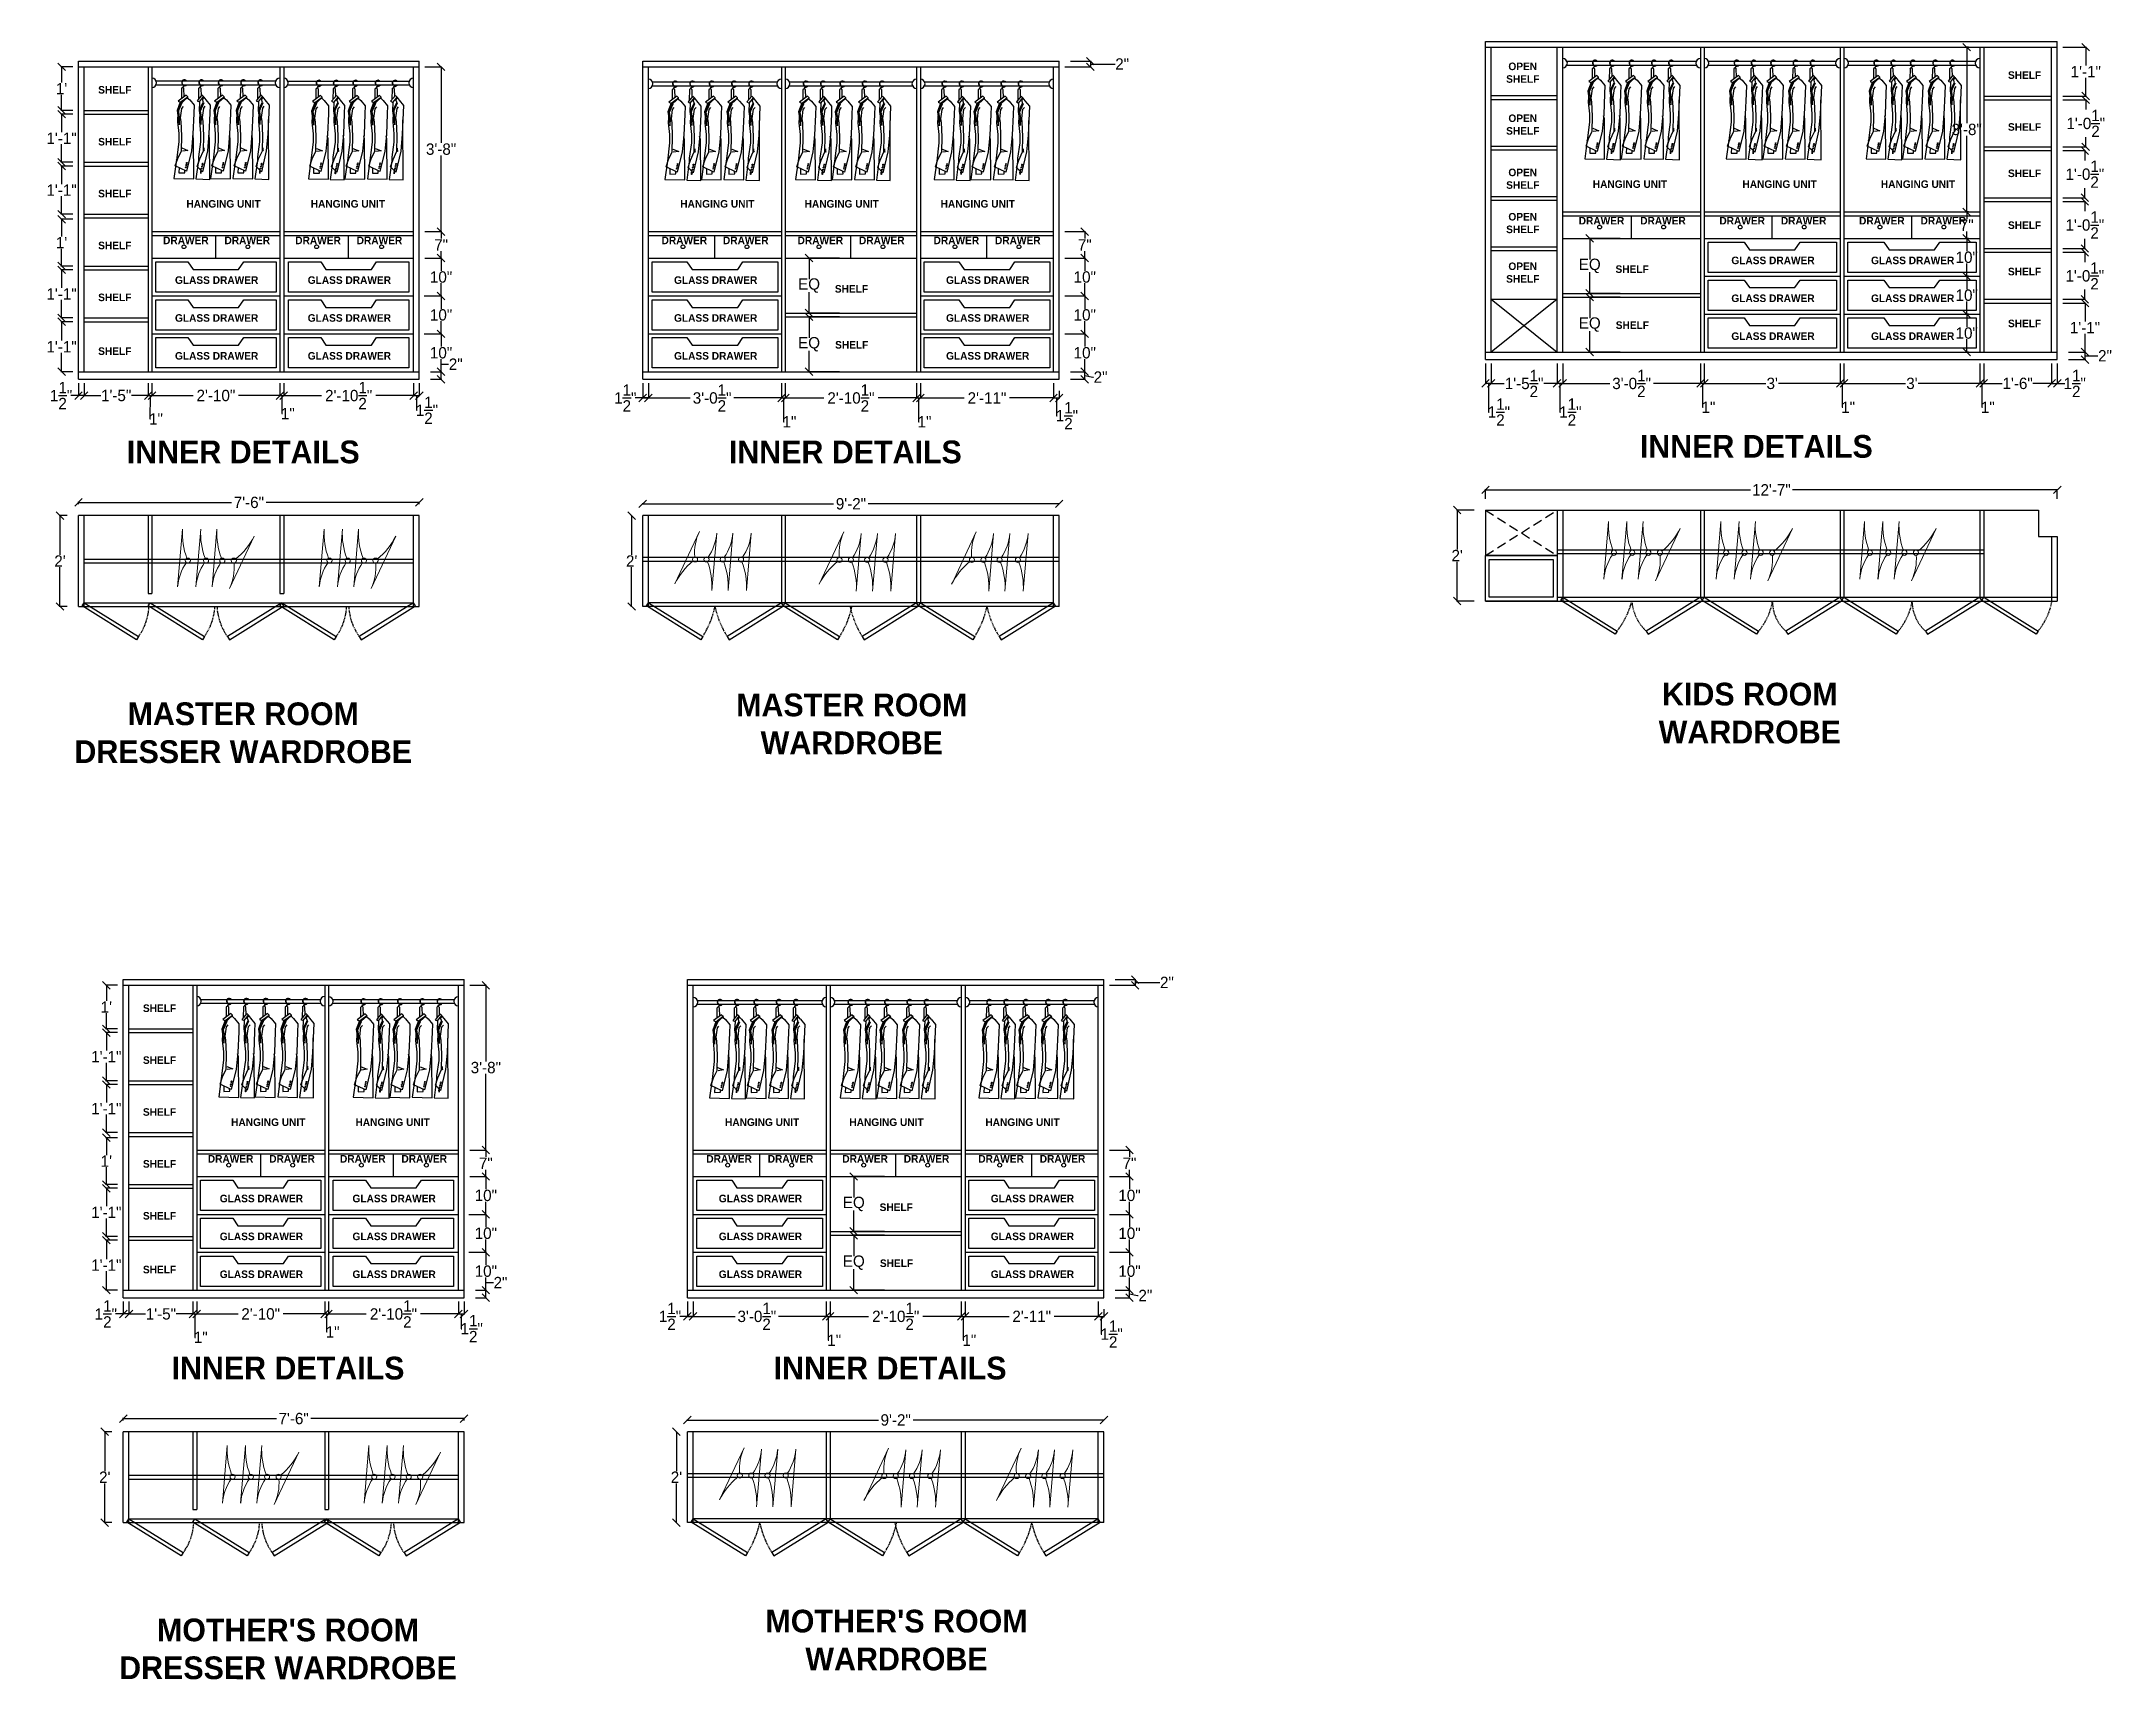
# Model space of a CAD drawing. Header units: inches. Extents: x -2624 to 3682, y -673 to 3670.
# Drawn here: x 331 to 878, y 1081 to 1514 of the extents above; entities that cross this region are included whole.
import ezdxf

# ---------------------------------------------------------------- set-up
doc = ezdxf.new("R2010")
doc.units = ezdxf.units.IN
doc.header["$MEASUREMENT"] = 0
doc.linetypes.add('DASHED2', pattern=[0.375, 0.25, -0.125])
doc.layers.add('Furniture', color=251, linetype='Continuous', lineweight=18)
doc.styles.add('HEMI', font='stylu.ttf')
doc.styles.get("Standard").update_dxf_attribs({"font": 'arial.ttf'})
doc.dimstyles.get("Standard").update_dxf_attribs({"dimtxt": 0.18, "dimasz": 0.18, "dimexe": 0.18, "dimexo": 0.0625, "dimgap": 0.09, "dimtad": 0, "dimtih": 1, "dimtoh": 1, "dimdec": 0, "dimzin": 0, "dimdsep": 46, "dimlunit": 4, "dimtxsty": 'Standard', "dimcen": 0.09, "dimadec": 0, "dimazin": 0, "dimtfac": 1, "dimtdec": 0, "dimtofl": 0, "dimtmove": 0, "dimatfit": 3, "dimfxl": 1, "dimtolj": 1, "dimtzin": 0, "dimarcsym": 0})

msp = doc.modelspace()

# ---------------------------------------------------------------- texts
at = {"color": 177, "lineweight": 5, "true_color": 0x293189, "char_height": 2, "attachment_point": 3, "rotation": 0.0094, "style": 'HEMI'}
for s, insert, width in [('\\pxqc;{\\fStylus BT|b1|i0|c0|p34;OPEN\\PSHELF}', (731.84, 1508.06), 19.3517), ('\\pxqc;{\\fStylus BT|b1|i0|c0|p34;SHELF}', (864.37, 1505.76), 19.3517), ('\\pxqc;{\\fStylus BT|b1|i0|c0|p34;SHELF}', (360.01, 1501.87), 19.3517), ('\\pxqc;{\\fStylus BT|b1|i0|c0|p34;OPEN\\PSHELF}', (731.84, 1494.36), 19.3517), ('\\pxqc;{\\fStylus BT|b1|i0|c0|p34;SHELF}', (864.37, 1492.06), 19.3517), ('\\pxqc;{\\fStylus BT|b1|i0|c0|p34;SHELF}', (360.01, 1488.17), 19.3517), ('\\pxqc;{\\fStylus BT|b1|i0|c0|p34;OPEN\\PSHELF}', (731.84, 1480.06), 19.3517), ('\\pxqc;{\\fStylus BT|b1|i0|c0|p34;SHELF}', (864.37, 1479.82), 19.3517), ('\\pxqc;{\\fStylus BT|b1|i0|c0|p34;SHELF}', (360.01, 1474.47), 19.3517), ('\\pxqc;{\\fStylus BT|b1|i0|c0|p34;HANGING UNIT}', (760.15, 1476.97), 19.3517), ('\\pxqc;{\\fStylus BT|b1|i0|c0|p34;HANGING UNIT}', (799.67, 1476.97), 19.3517), ('\\pxqc;{\\fStylus BT|b1|i0|c0|p34;HANGING UNIT}', (836.22, 1476.97), 19.3517), ('\\pxqc;{\\fStylus BT|b1|i0|c0|p34;HANGING UNIT}', (388.73, 1471.77), 19.3517), ('\\pxqc;{\\fStylus BT|b1|i0|c0|p34;HANGING UNIT}', (421.57, 1471.77), 19.3517), ('\\pxqc;{\\fStylus BT|b1|i0|c0|p34;HANGING UNIT}', (519.15, 1471.77), 19.3517), ('\\pxqc;{\\fStylus BT|b1|i0|c0|p34;HANGING UNIT}', (551.99, 1471.77), 19.3517), ('\\pxqc;{\\fStylus BT|b1|i0|c0|p34;HANGING UNIT}', (587.91, 1471.77), 19.3517), ('\\pxqc;{\\fStylus BT|b1|i0|c0|p34;OPEN\\PSHELF}', (731.84, 1468.36), 19.3517), ('\\pxqc;{\\fStylus BT|b1|i0|c0|p34;DRAWER}', (750.43, 1467.31), 14.9248), ('\\pxqc;{\\fStylus BT|b1|i0|c0|p34;DRAWER}', (766.66, 1467.31), 14.9248), ('\\pxqc;{\\fStylus BT|b1|i0|c0|p34;DRAWER}', (787.57, 1467.31), 14.9248), ('\\pxqc;{\\fStylus BT|b1|i0|c0|p34;DRAWER}', (803.8, 1467.31), 14.9248), ('\\pxqc;{\\fStylus BT|b1|i0|c0|p34;DRAWER}', (824.46, 1467.31), 14.9248), ('\\pxqc;{\\fStylus BT|b1|i0|c0|p34;DRAWER}', (840.69, 1467.31), 14.9248), ('\\pxqc;{\\fStylus BT|b1|i0|c0|p34;DRAWER}', (376.57, 1462.11), 14.9248), ('\\pxqc;{\\fStylus BT|b1|i0|c0|p34;DRAWER}', (392.79, 1462.11), 14.9248), ('\\pxqc;{\\fStylus BT|b1|i0|c0|p34;DRAWER}', (411.48, 1462.11), 14.9248), ('\\pxqc;{\\fStylus BT|b1|i0|c0|p34;DRAWER}', (427.7, 1462.11), 14.9248), ('\\pxqc;{\\fStylus BT|b1|i0|c0|p34;DRAWER}', (508.21, 1462.11), 14.9248), ('\\pxqc;{\\fStylus BT|b1|i0|c0|p34;DRAWER}', (524.43, 1462.11), 14.9248), ('\\pxqc;{\\fStylus BT|b1|i0|c0|p34;DRAWER}', (544.13, 1462.11), 14.9248), ('\\pxqc;{\\fStylus BT|b1|i0|c0|p34;DRAWER}', (560.35, 1462.11), 14.9248), ('\\pxqc;{\\fStylus BT|b1|i0|c0|p34;DRAWER}', (580.05, 1462.11), 14.9248), ('\\pxqc;{\\fStylus BT|b1|i0|c0|p34;DRAWER}', (596.27, 1462.11), 14.9248), ('\\pxqc;{\\fStylus BT|b1|i0|c0|p34;SHELF}', (864.37, 1466.12), 19.3517), ('\\pxqc;{\\fStylus BT|b1|i0|c0|p34;SHELF}', (360.01, 1460.77), 19.3517), ('\\pxqc;{\\fStylus BT|b1|i0|c0|p34;GLASS DRAWER}', (800.48, 1456.83), 24.454), ('\\pxqc;{\\fStylus BT|b1|i0|c0|p34;GLASS DRAWER}', (837.37, 1456.83), 24.454), ('\\pxqc;{\\fStylus BT|b1|i0|c0|p34;GLASS DRAWER}', (389.47, 1451.63), 24.454), ('\\pxqc;{\\fStylus BT|b1|i0|c0|p34;GLASS DRAWER}', (424.52, 1451.63), 24.454), ('\\pxqc;{\\fStylus BT|b1|i0|c0|p34;GLASS DRAWER}', (521.26, 1451.63), 24.454), ('\\pxqc;{\\fStylus BT|b1|i0|c0|p34;GLASS DRAWER}', (593.09, 1451.63), 24.454), ('\\pxqc;{\\fStylus BT|b1|i0|c0|p34;OPEN\\PSHELF}', (731.84, 1455.28), 19.3517), ('\\pxqc;{\\fStylus BT|b1|i0|c0|p34;SHELF}', (760.72, 1454.52), 19.3517), ('\\pxqc;{\\fStylus BT|b1|i0|c0|p34;SHELF}', (864.37, 1453.88), 19.3517), ('\\pxqc;{\\fStylus BT|b1|i0|c0|p34;SHELF}', (360.01, 1447.07), 19.3517), ('\\pxqc;{\\fStylus BT|b1|i0|c0|p34;SHELF}', (554.56, 1449.32), 19.3517), ('\\pxqc;{\\fStylus BT|b1|i0|c0|p34;GLASS DRAWER}', (800.48, 1446.83), 24.454), ('\\pxqc;{\\fStylus BT|b1|i0|c0|p34;GLASS DRAWER}', (837.37, 1446.83), 24.454), ('\\pxqc;{\\fStylus BT|b1|i0|c0|p34;GLASS DRAWER}', (389.47, 1441.63), 24.454), ('\\pxqc;{\\fStylus BT|b1|i0|c0|p34;GLASS DRAWER}', (424.52, 1441.63), 24.454), ('\\pxqc;{\\fStylus BT|b1|i0|c0|p34;GLASS DRAWER}', (521.26, 1441.63), 24.454), ('\\pxqc;{\\fStylus BT|b1|i0|c0|p34;GLASS DRAWER}', (593.09, 1441.63), 24.454), ('\\pxqc;{\\fStylus BT|b1|i0|c0|p34;SHELF}', (864.37, 1440.18), 19.3517), ('\\pxqc;{\\fStylus BT|b1|i0|c0|p34;SHELF}', (554.63, 1434.54), 19.3517), ('\\pxqc;{\\fStylus BT|b1|i0|c0|p34;SHELF}', (760.79, 1439.74), 19.3517), ('\\pxqc;{\\fStylus BT|b1|i0|c0|p34;GLASS DRAWER}', (800.48, 1436.83), 24.454), ('\\pxqc;{\\fStylus BT|b1|i0|c0|p34;GLASS DRAWER}', (837.37, 1436.83), 24.454), ('\\pxqc;{\\fStylus BT|b1|i0|c0|p34;SHELF}', (360.01, 1432.87), 19.3517), ('\\pxqc;{\\fStylus BT|b1|i0|c0|p34;GLASS DRAWER}', (389.47, 1431.63), 24.454), ('\\pxqc;{\\fStylus BT|b1|i0|c0|p34;GLASS DRAWER}', (424.52, 1431.63), 24.454), ('\\pxqc;{\\fStylus BT|b1|i0|c0|p34;GLASS DRAWER}', (521.26, 1431.63), 24.454), ('\\pxqc;{\\fStylus BT|b1|i0|c0|p34;GLASS DRAWER}', (593.09, 1431.63), 24.454), ('\\pxqc;{\\fStylus BT|b1|i0|c0|p34;SHELF}', (371.83, 1259.39), 19.3517), ('\\pxqc;{\\fStylus BT|b1|i0|c0|p34;SHELF}', (371.83, 1245.69), 19.3517), ('\\pxqc;{\\fStylus BT|b1|i0|c0|p34;SHELF}', (371.83, 1231.99), 19.3517), ('\\pxqc;{\\fStylus BT|b1|i0|c0|p34;HANGING UNIT}', (400.55, 1229.29), 19.3517), ('\\pxqc;{\\fStylus BT|b1|i0|c0|p34;HANGING UNIT}', (433.39, 1229.29), 19.3517), ('\\pxqc;{\\fStylus BT|b1|i0|c0|p34;HANGING UNIT}', (530.97, 1229.29), 19.3517), ('\\pxqc;{\\fStylus BT|b1|i0|c0|p34;HANGING UNIT}', (563.81, 1229.29), 19.3517), ('\\pxqc;{\\fStylus BT|b1|i0|c0|p34;HANGING UNIT}', (599.73, 1229.29), 19.3517), ('\\pxqc;{\\fStylus BT|b1|i0|c0|p34;SHELF}', (371.83, 1218.29), 19.3517), ('\\pxqc;{\\fStylus BT|b1|i0|c0|p34;DRAWER}', (388.39, 1219.63), 14.9248), ('\\pxqc;{\\fStylus BT|b1|i0|c0|p34;DRAWER}', (404.61, 1219.63), 14.9248), ('\\pxqc;{\\fStylus BT|b1|i0|c0|p34;DRAWER}', (423.3, 1219.63), 14.9248), ('\\pxqc;{\\fStylus BT|b1|i0|c0|p34;DRAWER}', (439.52, 1219.63), 14.9248), ('\\pxqc;{\\fStylus BT|b1|i0|c0|p34;DRAWER}', (520.03, 1219.63), 14.9248), ('\\pxqc;{\\fStylus BT|b1|i0|c0|p34;DRAWER}', (536.25, 1219.63), 14.9248), ('\\pxqc;{\\fStylus BT|b1|i0|c0|p34;DRAWER}', (555.95, 1219.63), 14.9248), ('\\pxqc;{\\fStylus BT|b1|i0|c0|p34;DRAWER}', (572.17, 1219.63), 14.9248), ('\\pxqc;{\\fStylus BT|b1|i0|c0|p34;DRAWER}', (591.86, 1219.63), 14.9248), ('\\pxqc;{\\fStylus BT|b1|i0|c0|p34;DRAWER}', (608.09, 1219.63), 14.9248), ('\\pxqc;{\\fStylus BT|b1|i0|c0|p34;SHELF}', (371.83, 1204.59), 19.3517), ('\\pxqc;{\\fStylus BT|b1|i0|c0|p34;GLASS DRAWER}', (401.29, 1209.15), 24.454), ('\\pxqc;{\\fStylus BT|b1|i0|c0|p34;GLASS DRAWER}', (436.34, 1209.15), 24.454), ('\\pxqc;{\\fStylus BT|b1|i0|c0|p34;GLASS DRAWER}', (533.08, 1209.15), 24.454), ('\\pxqc;{\\fStylus BT|b1|i0|c0|p34;SHELF}', (566.38, 1206.84), 19.3517), ('\\pxqc;{\\fStylus BT|b1|i0|c0|p34;GLASS DRAWER}', (604.91, 1209.15), 24.454), ('\\pxqc;{\\fStylus BT|b1|i0|c0|p34;GLASS DRAWER}', (401.29, 1199.15), 24.454), ('\\pxqc;{\\fStylus BT|b1|i0|c0|p34;GLASS DRAWER}', (436.34, 1199.15), 24.454), ('\\pxqc;{\\fStylus BT|b1|i0|c0|p34;GLASS DRAWER}', (533.08, 1199.15), 24.454), ('\\pxqc;{\\fStylus BT|b1|i0|c0|p34;GLASS DRAWER}', (604.91, 1199.15), 24.454), ('\\pxqc;{\\fStylus BT|b1|i0|c0|p34;SHELF}', (371.83, 1190.39), 19.3517), ('\\pxqc;{\\fStylus BT|b1|i0|c0|p34;GLASS DRAWER}', (401.29, 1189.15), 24.454), ('\\pxqc;{\\fStylus BT|b1|i0|c0|p34;GLASS DRAWER}', (436.34, 1189.15), 24.454), ('\\pxqc;{\\fStylus BT|b1|i0|c0|p34;GLASS DRAWER}', (533.08, 1189.15), 24.454), ('\\pxqc;{\\fStylus BT|b1|i0|c0|p34;SHELF}', (566.45, 1192.06), 19.3517), ('\\pxqc;{\\fStylus BT|b1|i0|c0|p34;GLASS DRAWER}', (604.91, 1189.15), 24.454)]:
    msp.add_mtext(s, dxfattribs=dict(at, insert=insert, width=width))
at = {"color": 1, "lineweight": 5, "char_height": 6, "width": 123.4638, "attachment_point": 1, "rotation": 359.9906, "style": 'HEMI'}
for s, insert in [('\\pxqc;{\\fStylus BT|b1|i0|c0|p34;INNER DETAILS}', (322.53, 1408.28)), ('\\pxqc;{\\fStylus BT|b1|i0|c0|p34;INNER DETAILS}', (481.53, 1408.28)), ('\\pxqc;{\\fStylus BT|b1|i0|c0|p34;INNER DETAILS}', (722.11, 1409.74)), ('\\pxqc;{\\fStylus BT|b1|i0|c0|p34;MASTER ROOM\\PWARDROBE}', (483.24, 1341.47)), ('\\pxqc;{\\fStylus BT|b1|i0|c0|p34;KIDS ROOM\\PWARDROBE}', (720.4, 1344.33)), ('\\pxqc;{\\fStylus BT|b1|i0|c0|p34;MASTER ROOM\\PDRESSER WARDROBE}', (322.53, 1339.14)), ('\\pxqc;{\\fStylus BT|b1|i0|c0|p34;INNER DETAILS}', (334.35, 1166.39)), ('\\pxqc;{\\fStylus BT|b1|i0|c0|p34;INNER DETAILS}', (493.35, 1166.39)), ("\\pxqc;{\\fStylus BT|b1|i0|c0|p34;MOTHER'S ROOM\\PDRESSER WARDROBE}", (334.35, 1097.25)), ("\\pxqc;{\\fStylus BT|b1|i0|c0|p34;MOTHER'S ROOM\\PWARDROBE}", (495.05, 1099.58))]:
    msp.add_mtext(s, dxfattribs=dict(at, insert=insert))

# ---------------------------------------------------------------- blocks, each defined once
blk = doc.blocks.new('46u46 u')
at = {"layer": 'Furniture', "color": 133, "lineweight": -2, "true_color": 0x84cdcc}
for p, q in [((1719223.22, 5855.25), (1719238.43, 5853.97)), ((1719223.22, 5850.43), (1719238.43, 5849.14)), ((1719222.81, 5841.56), (1719236.62, 5835.07)), ((1719223.22, 5846.14), (1719238.43, 5844.86))]:
    blk.add_line(p, q, dxfattribs=at)
for centre in [(1719230.18, 5852.56), (1719230.18, 5847.73), (1719230.18, 5843.45), (1719230.18, 5840.42)]:
    blk.add_circle(centre, 0.673, dxfattribs=at)
for centre, radius, start, end in [((1719222.13, 5842.1), 13.19, 55.3487, 85.2486), ((1719237.35, 5835.38), 18.62, 86.6903, 110.6016), ((1719222.13, 5837.28), 13.19, 55.3487, 85.2486), ((1719237.35, 5830.56), 18.62, 86.6903, 110.6016), ((1719228.44, 5853.49), 13.19, 244.7514, 274.6513), ((1719222.13, 5833), 13.19, 55.3487, 85.2486), ((1719237.35, 5826.27), 18.62, 86.6903, 110.6016), ((1719244.98, 5851.7), 18.62, 219.3984, 243.3097)]:
    blk.add_arc(centre, radius, start, end, dxfattribs=at)
blk = doc.blocks.new('rdth')
at = {"color": 18, "true_color": 0x000000}
for p, q in [((3607.32, 824.21), (3607.31, 822.23)), ((3607.87, 822.64), (3607.83, 824.19)), ((3610.69, 824.21), (3610.67, 822.12)), ((3611.23, 822.81), (3611.2, 824.19)), ((3614.48, 824.21), (3614.47, 822.23)), ((3615.03, 822.64), (3614.99, 824.19)), ((3618.86, 824.21), (3618.85, 822.23)), ((3619.41, 822.64), (3619.37, 824.19)), ((3622.23, 824.21), (3622.22, 822.12)), ((3622.77, 822.81), (3622.74, 824.19)), ((3607.1, 821.54), (3606.49, 819.88)), ((3606.49, 819.88), (3606.83, 817.52)), ((3606.65, 819.6), (3606.55, 817.71)), ((3607.43, 821.39), (3606.65, 819.6)), ((3608.23, 822.91), (3606.66, 821.75)), ((3606.66, 821.75), (3607.43, 821.38)), ((3606.68, 820.22), (3607.32, 821.44)), ((3606.68, 820.22), (3606.91, 818.54)), ((3607.1, 821.54), (3608.55, 822.59)), ((3607.16, 818.5), (3607.4, 820.33)), ((3607.38, 821.41), (3608.07, 822.09)), ((3607.4, 820.33), (3607.71, 820.69)), ((3608.58, 822.47), (3608.07, 822.09)), ((3608.23, 822.91), (3608.55, 822.59)), ((3608.48, 822.4), (3608.98, 821.97)), ((3608.58, 822.47), (3608.55, 822.59)), ((3608.98, 821.97), (3609.83, 820.93)), ((3609.83, 820.93), (3609.77, 819.35)), ((3611.34, 822.95), (3610.41, 821.79)), ((3610.41, 821.79), (3610.85, 821.58)), ((3610.85, 821.58), (3610.77, 819.92)), ((3610.77, 819.92), (3611.12, 817.56)), ((3610.94, 819.64), (3610.84, 817.76)), ((3610.85, 821.58), (3611.67, 822.63)), ((3611.71, 821.43), (3610.94, 819.64)), ((3610.96, 820.26), (3611.61, 821.48)), ((3610.96, 820.26), (3611.2, 818.58)), ((3611.34, 822.95), (3611.67, 822.63)), ((3611.7, 822.51), (3611.45, 822.13)), ((3611.67, 821.45), (3611.45, 822.13)), ((3611.45, 818.55), (3611.69, 820.37)), ((3611.7, 822.51), (3611.67, 822.63)), ((3611.69, 822.51), (3612.09, 822.01)), ((3611.69, 820.37), (3611.99, 820.73)), ((3612.1, 822.01), (3612.95, 820.97)), ((3612.95, 820.97), (3612.89, 819.4)), ((3614.26, 821.54), (3613.65, 819.88)), ((3613.65, 819.88), (3613.99, 817.52)), ((3613.81, 819.6), (3613.71, 817.71)), ((3614.59, 821.39), (3613.81, 819.6)), ((3615.39, 822.91), (3613.82, 821.75)), ((3613.82, 821.75), (3614.59, 821.38)), ((3613.84, 820.22), (3614.48, 821.44)), ((3613.84, 820.22), (3614.07, 818.54)), ((3614.26, 821.54), (3615.71, 822.59)), ((3614.32, 818.5), (3614.56, 820.33)), ((3614.54, 821.41), (3615.23, 822.09)), ((3614.56, 820.33), (3614.86, 820.69)), ((3615.74, 822.47), (3615.23, 822.09)), ((3615.39, 822.91), (3615.71, 822.59)), ((3615.64, 822.4), (3616.14, 821.97)), ((3615.74, 822.47), (3615.71, 822.59)), ((3616.14, 821.97), (3616.99, 820.93)), ((3616.99, 820.93), (3616.93, 819.35)), ((3618.64, 821.54), (3618.03, 819.88)), ((3618.03, 819.88), (3618.37, 817.52)), ((3618.19, 819.6), (3618.09, 817.71)), ((3618.97, 821.39), (3618.19, 819.6)), ((3619.77, 822.91), (3618.2, 821.75)), ((3618.2, 821.75), (3618.97, 821.38)), ((3618.22, 820.22), (3618.86, 821.44)), ((3618.22, 820.22), (3618.46, 818.54)), ((3618.64, 821.54), (3620.1, 822.59)), ((3618.7, 818.5), (3618.94, 820.33)), ((3618.92, 821.41), (3619.61, 822.09)), ((3618.94, 820.33), (3619.25, 820.69)), ((3620.12, 822.47), (3619.61, 822.09)), ((3619.77, 822.91), (3620.1, 822.59)), ((3620.02, 822.4), (3620.52, 821.97)), ((3620.12, 822.47), (3620.1, 822.59)), ((3620.52, 821.97), (3621.38, 820.93)), ((3621.38, 820.93), (3621.31, 819.35)), ((3622.89, 822.95), (3621.95, 821.79)), ((3621.95, 821.79), (3622.4, 821.58)), ((3622.4, 821.58), (3622.32, 819.92)), ((3622.32, 819.92), (3622.66, 817.56)), ((3622.48, 819.64), (3622.38, 817.76)), ((3622.4, 821.58), (3623.21, 822.63)), ((3623.26, 821.43), (3622.48, 819.64)), ((3622.51, 820.26), (3623.15, 821.48)), ((3622.51, 820.26), (3622.74, 818.58)), ((3622.89, 822.95), (3623.21, 822.63)), ((3623.24, 822.51), (3622.99, 822.13)), ((3623.21, 821.45), (3622.99, 822.13)), ((3622.99, 818.55), (3623.23, 820.37)), ((3623.24, 822.51), (3623.21, 822.63)), ((3623.23, 822.51), (3623.63, 822.01)), ((3623.23, 820.37), (3623.53, 820.73)), ((3623.64, 822.01), (3624.49, 820.97)), ((3624.49, 820.97), (3624.25, 815.33)), ((3606.55, 817.71), (3606.79, 815.41)), ((3606.91, 818.54), (3606.86, 817.12)), ((3607.28, 817.78), (3607.16, 818.5)), ((3607.4, 814.98), (3607.28, 817.78)), ((3609.77, 819.35), (3609.59, 815.29)), ((3610.84, 817.76), (3611.08, 815.45)), ((3611.2, 818.58), (3611.14, 817.16)), ((3611.57, 817.82), (3611.45, 818.55)), ((3611.69, 815.02), (3611.57, 817.82)), ((3612.89, 819.4), (3612.71, 815.33)), ((3613.71, 817.71), (3613.95, 815.41)), ((3614.07, 818.54), (3614.02, 817.12)), ((3614.44, 817.78), (3614.32, 818.5)), ((3614.56, 814.98), (3614.44, 817.78)), ((3616.93, 819.35), (3616.75, 815.29)), ((3618.09, 817.71), (3618.34, 815.41)), ((3618.46, 818.54), (3618.4, 817.12)), ((3618.82, 817.78), (3618.7, 818.5)), ((3618.94, 814.98), (3618.82, 817.78)), ((3621.31, 819.35), (3621.13, 815.29)), ((3622.38, 817.76), (3622.62, 815.45)), ((3622.74, 818.58), (3622.69, 817.16)), ((3623.11, 817.82), (3622.99, 818.55)), ((3623.23, 815.02), (3623.11, 817.82)), ((3624.43, 806.42), (3624.37, 818.15)), ((3606.79, 813.77), (3606.37, 810.22)), ((3606.61, 810.54), (3607.34, 812.01)), ((3606.79, 815.41), (3606.79, 813.77)), ((3607.34, 812.01), (3607.4, 814.98)), ((3607.43, 812.59), (3608.6, 812.11)), ((3608.6, 812.11), (3607.53, 811.95)), ((3609.29, 812.01), (3608.32, 808.04)), ((3609.59, 815.29), (3609.29, 812.01)), ((3609.71, 814.44), (3609.57, 815.04)), ((3609.77, 806.53), (3609.71, 814.44)), ((3611.08, 813.81), (3610.66, 810.83)), ((3610.9, 810.43), (3611.63, 812.05)), ((3611.08, 815.45), (3611.08, 813.81)), ((3612.4, 812.05), (3611.43, 807.93)), ((3611.63, 812.05), (3611.69, 815.02)), ((3611.72, 812.63), (3611.72, 812.15)), ((3611.72, 812.15), (3611.81, 811.99)), ((3612.71, 815.33), (3612.4, 812.05)), ((3612.83, 814.48), (3612.68, 815.08)), ((3612.89, 806.42), (3612.83, 814.48)), ((3613.95, 813.77), (3613.53, 810.22)), ((3613.77, 810.54), (3614.5, 812.01)), ((3613.95, 815.41), (3613.95, 813.77)), ((3614.5, 812.01), (3614.56, 814.98)), ((3614.59, 812.59), (3615.76, 812.11)), ((3615.76, 812.11), (3614.69, 811.95)), ((3616.45, 812.01), (3615.48, 808.04)), ((3616.75, 815.29), (3616.45, 812.01)), ((3616.87, 814.44), (3616.73, 815.04)), ((3616.93, 806.53), (3616.87, 814.44)), ((3618.34, 813.77), (3617.91, 810.22)), ((3618.15, 810.54), (3618.88, 812.01)), ((3618.34, 815.41), (3618.34, 813.77)), ((3618.88, 812.01), (3618.94, 814.98)), ((3618.97, 812.59), (3620.14, 812.11)), ((3620.14, 812.11), (3619.07, 811.95)), ((3620.83, 812.01), (3619.86, 808.04)), ((3621.13, 815.29), (3620.83, 812.01)), ((3621.25, 814.44), (3621.11, 815.04)), ((3621.31, 806.53), (3621.25, 814.44)), ((3622.62, 813.81), (3622.2, 810.83)), ((3622.44, 810.43), (3623.17, 812.05)), ((3622.62, 815.45), (3622.62, 813.81)), ((3623.94, 812.05), (3622.98, 807.93)), ((3623.17, 812.05), (3623.23, 815.02)), ((3623.26, 812.63), (3623.26, 812.15)), ((3623.26, 812.15), (3623.36, 811.99)), ((3624.25, 815.33), (3623.94, 812.05)), ((3606.37, 810.24), (3605.87, 806.63)), ((3606.13, 809.08), (3606.61, 810.54)), ((3608.32, 808.04), (3606.13, 809.08)), ((3606.37, 810.22), (3606.37, 810.24)), ((3606.87, 808.73), (3606.85, 807.7)), ((3606.85, 807.7), (3608.01, 807.72)), ((3608.01, 807.72), (3608, 808.2)), ((3610.66, 810.13), (3610.15, 806.52)), ((3610.42, 808.97), (3610.9, 810.43)), ((3611.43, 807.93), (3610.42, 808.97)), ((3610.66, 810.83), (3610.66, 810.13)), ((3611.12, 807.61), (3611.11, 808.09)), ((3611.14, 807.59), (3611.12, 807.61)), ((3611.15, 808.62), (3611.14, 807.59)), ((3613.53, 810.24), (3613.03, 806.63)), ((3613.29, 809.08), (3613.77, 810.54)), ((3615.48, 808.04), (3613.29, 809.08)), ((3613.53, 810.22), (3613.53, 810.24)), ((3614.02, 808.73), (3614.01, 807.7)), ((3614.01, 807.7), (3615.17, 807.72)), ((3615.17, 807.72), (3615.15, 808.2)), ((3617.91, 810.24), (3617.41, 806.63)), ((3617.67, 809.08), (3618.15, 810.54)), ((3619.86, 808.04), (3617.67, 809.08)), ((3617.91, 810.22), (3617.91, 810.24)), ((3618.41, 808.73), (3618.39, 807.7)), ((3618.39, 807.7), (3619.55, 807.72)), ((3619.55, 807.72), (3619.54, 808.2)), ((3622.2, 810.13), (3621.7, 806.52)), ((3621.96, 808.97), (3622.44, 810.43)), ((3622.98, 807.93), (3621.96, 808.97)), ((3622.2, 810.83), (3622.2, 810.13)), ((3622.67, 807.61), (3622.65, 808.09)), ((3622.68, 807.59), (3622.67, 807.61)), ((3622.69, 808.62), (3622.68, 807.59)), ((3605.87, 806.63), (3609.77, 806.53)), ((3610.15, 806.52), (3612.89, 806.42)), ((3613.03, 806.63), (3616.93, 806.53)), ((3617.41, 806.63), (3621.31, 806.53)), ((3621.7, 806.52), (3624.43, 806.42))]:
    blk.add_line(p, q, dxfattribs=at)
for centre, radius in [((3607.62, 824.97), 0.055), ((3610.97, 824.97), 0.055), ((3614.78, 824.97), 0.055), ((3619.16, 824.97), 0.055), ((3622.51, 824.97), 0.055), ((3608.19, 808.73), 0.0683), ((3608.25, 809.06), 0.0683), ((3608.33, 809.38), 0.0683), ((3608.38, 809.66), 0.0683), ((3611.3, 808.61), 0.0683), ((3611.36, 808.95), 0.0683), ((3611.45, 809.27), 0.0683), ((3611.5, 809.55), 0.0683), ((3615.35, 808.73), 0.0683), ((3615.41, 809.06), 0.0683), ((3615.49, 809.38), 0.0683), ((3615.54, 809.66), 0.0683), ((3619.73, 808.73), 0.0683), ((3619.79, 809.06), 0.0683), ((3619.87, 809.38), 0.0683), ((3619.92, 809.66), 0.0683), ((3622.84, 808.61), 0.0683), ((3622.91, 808.95), 0.0683), ((3622.99, 809.27), 0.0683), ((3623.04, 809.55), 0.0683)]:
    blk.add_circle(centre, radius, dxfattribs=at)
for centre, radius, start, end in [((3607.57, 824.07), 0.288, 24.2419, 150.7783), ((3607.9, 825.38), 0.522, 58.8889, 230.4094), ((3607.9, 825.38), 0.465, 58.8889, 230.4094), ((3608, 824.31), 0.457, 98.1438, 177.8717), ((3608, 824.31), 0.4, 98.1438, 177.7449), ((3607.86, 825.31), 0.552, 278.1438, 320.7311), ((3607.86, 825.31), 0.609, 278.1438, 325.0188), ((3607.86, 825.31), 0.552, 46.2084, 58.8889), ((3607.86, 825.31), 0.609, 40.831, 58.8889), ((3610.94, 824.07), 0.288, 24.2419, 150.7783), ((3611.26, 825.38), 0.522, 58.8889, 230.4094), ((3611.26, 825.38), 0.465, 58.8889, 230.4094), ((3611.35, 824.31), 0.457, 98.1438, 177.8717), ((3611.35, 824.31), 0.4, 98.1438, 177.7449), ((3611.21, 825.31), 0.552, 278.1438, 320.7311), ((3611.21, 825.31), 0.609, 278.1438, 325.0188), ((3611.21, 825.31), 0.552, 46.2084, 58.8889), ((3611.21, 825.31), 0.609, 40.831, 58.8889), ((3614.73, 824.07), 0.288, 24.2419, 150.7783), ((3615.06, 825.38), 0.522, 58.8889, 230.4094), ((3615.06, 825.38), 0.465, 58.8889, 230.4094), ((3615.16, 824.31), 0.457, 98.1438, 177.8717), ((3615.16, 824.31), 0.4, 98.1438, 177.7449), ((3615.01, 825.31), 0.552, 278.1438, 320.7311), ((3615.01, 825.31), 0.609, 278.1438, 325.0188), ((3615.01, 825.31), 0.552, 46.2084, 58.8889), ((3615.01, 825.31), 0.609, 40.831, 58.8889), ((3619.11, 824.07), 0.288, 24.2419, 150.7783), ((3619.44, 825.38), 0.522, 58.8889, 230.4094), ((3619.44, 825.38), 0.465, 58.8889, 230.4094), ((3619.54, 824.31), 0.457, 98.1438, 177.8717), ((3619.54, 824.31), 0.4, 98.1438, 177.7449), ((3619.4, 825.31), 0.552, 278.1438, 320.7311), ((3619.4, 825.31), 0.609, 278.1438, 325.0188), ((3619.4, 825.31), 0.552, 46.2084, 58.8889), ((3619.4, 825.31), 0.609, 40.831, 58.8889), ((3622.48, 824.07), 0.288, 24.2419, 150.7783), ((3622.8, 825.38), 0.522, 58.8889, 230.4094), ((3622.8, 825.38), 0.465, 58.8889, 230.4094), ((3622.89, 824.31), 0.457, 98.1438, 177.8717), ((3622.89, 824.31), 0.4, 98.1438, 177.7449), ((3622.75, 825.31), 0.552, 278.1438, 320.7311), ((3622.75, 825.31), 0.609, 278.1438, 325.0188), ((3622.75, 825.31), 0.552, 46.2084, 58.8889), ((3622.75, 825.31), 0.609, 40.831, 58.8889)]:
    blk.add_arc(centre, radius, start, end, dxfattribs=at)
blk = doc.blocks.new('_Oblique')
at = {"color": 0, "linetype": 'ByBlock', "lineweight": -2}
blk.add_line((-0.5, -0.5), (0.5, 0.5), dxfattribs=at)
blk = doc.blocks.new('*D46')
at = {"color": 254, "lineweight": -2, "transparency": 16777216}
for p, q in [((445.57, 1183.95), (448.51, 1183.95)), ((445.57, 1181.95), (448.51, 1181.95))]:
    blk.add_line(p, q, dxfattribs=at)
at = {"color": 5, "lineweight": -2, "transparency": 16777216}
for p, q in [((448.33, 1183.95), (448.33, 1185.95)), ((448.33, 1185.95), (450.33, 1185.95)), ((448.33, 1181.95), (448.33, 1183.95))]:
    blk.add_line(p, q, dxfattribs=at)
at = {"layer": 'Defpoints', "color": 0, "transparency": 16777216}
for p in [(442.57, 1183.95), (448.33, 1183.95), (442.57, 1181.95)]:
    blk.add_point(p, dxfattribs=at)
at = {"color": 5, "lineweight": -2, "transparency": 16777216, "xscale": 2, "yscale": 2, "zscale": 2}
for p, rotation in [((448.33, 1183.95), 90), ((448.33, 1181.95), 270)]:
    blk.add_blockref('_Oblique', p, dxfattribs=dict(at, rotation=rotation))
at = {"color": 5, "transparency": 16777216, "insert": (452.2, 1185.95), "char_height": 3, "attachment_point": 5, "style": 'HEMI'}
blk.add_mtext('\\A1;2"', dxfattribs=at)
blk = doc.blocks.new('*D47')
at = {"color": 254, "lineweight": -2, "transparency": 16777216}
for p, q in [((443.82, 1193.95), (448.51, 1193.95)), ((445.57, 1183.95), (448.51, 1183.95))]:
    blk.add_line(p, q, dxfattribs=at)
at = {"color": 5, "lineweight": -2, "transparency": 16777216}
for p, q in [((448.33, 1193.95), (448.33, 1190.6)), ((448.33, 1183.95), (448.33, 1187.31))]:
    blk.add_line(p, q, dxfattribs=at)
at = {"layer": 'Defpoints', "color": 0, "transparency": 16777216}
for p in [(440.82, 1193.95), (448.33, 1193.95), (442.57, 1183.95)]:
    blk.add_point(p, dxfattribs=at)
at = {"color": 5, "lineweight": -2, "transparency": 16777216, "xscale": 2, "yscale": 2, "zscale": 2}
for p, rotation in [((448.33, 1193.95), 90), ((448.33, 1183.95), 270)]:
    blk.add_blockref('_Oblique', p, dxfattribs=dict(at, rotation=rotation))
at = {"color": 5, "transparency": 16777216, "insert": (448.33, 1188.95), "char_height": 3, "attachment_point": 5, "style": 'HEMI'}
blk.add_mtext('\\A1;10"', dxfattribs=at)
blk = doc.blocks.new('*D48')
at = {"color": 254, "lineweight": -2, "transparency": 16777216}
for p, q in [((443.82, 1203.95), (448.51, 1203.95)), ((443.82, 1193.95), (448.51, 1193.95))]:
    blk.add_line(p, q, dxfattribs=at)
at = {"color": 5, "lineweight": -2, "transparency": 16777216}
for p, q in [((448.33, 1203.95), (448.33, 1200.6)), ((448.33, 1193.95), (448.33, 1197.31))]:
    blk.add_line(p, q, dxfattribs=at)
at = {"layer": 'Defpoints', "color": 0, "transparency": 16777216}
for p in [(440.82, 1203.95), (448.33, 1203.95), (440.82, 1193.95)]:
    blk.add_point(p, dxfattribs=at)
at = {"color": 5, "lineweight": -2, "transparency": 16777216, "xscale": 2, "yscale": 2, "zscale": 2}
for p, rotation in [((448.33, 1203.95), 90), ((448.33, 1193.95), 270)]:
    blk.add_blockref('_Oblique', p, dxfattribs=dict(at, rotation=rotation))
at = {"color": 5, "transparency": 16777216, "insert": (448.33, 1198.95), "char_height": 3, "attachment_point": 5, "style": 'HEMI'}
blk.add_mtext('\\A1;10"', dxfattribs=at)
blk = doc.blocks.new('*D49')
at = {"color": 254, "lineweight": -2, "transparency": 16777216}
for p, q in [((444.07, 1213.95), (448.51, 1213.95)), ((443.82, 1203.95), (448.51, 1203.95))]:
    blk.add_line(p, q, dxfattribs=at)
at = {"color": 5, "lineweight": -2, "transparency": 16777216}
for p, q in [((448.33, 1213.95), (448.33, 1210.6)), ((448.33, 1203.95), (448.33, 1207.31))]:
    blk.add_line(p, q, dxfattribs=at)
at = {"layer": 'Defpoints', "color": 0, "transparency": 16777216}
for p in [(441.07, 1213.95), (448.33, 1213.95), (440.82, 1203.95)]:
    blk.add_point(p, dxfattribs=at)
at = {"color": 5, "lineweight": -2, "transparency": 16777216, "xscale": 2, "yscale": 2, "zscale": 2}
for p, rotation in [((448.33, 1213.95), 90), ((448.33, 1203.95), 270)]:
    blk.add_blockref('_Oblique', p, dxfattribs=dict(at, rotation=rotation))
at = {"color": 5, "transparency": 16777216, "insert": (448.33, 1208.95), "char_height": 3, "attachment_point": 5, "style": 'HEMI'}
blk.add_mtext('\\A1;10"', dxfattribs=at)
blk = doc.blocks.new('*D50')
at = {"color": 254, "lineweight": -2, "transparency": 16777216}
for p, q in [((444.07, 1220.95), (448.51, 1220.95)), ((444.07, 1213.95), (448.51, 1213.95))]:
    blk.add_line(p, q, dxfattribs=at)
at = {"color": 5, "lineweight": -2, "transparency": 16777216}
for p, q in [((448.33, 1220.95), (448.33, 1219.15)), ((448.33, 1213.95), (448.33, 1215.75))]:
    blk.add_line(p, q, dxfattribs=at)
at = {"layer": 'Defpoints', "color": 0, "transparency": 16777216}
for p in [(441.07, 1220.95), (448.33, 1220.95), (441.07, 1213.95)]:
    blk.add_point(p, dxfattribs=at)
at = {"color": 5, "lineweight": -2, "transparency": 16777216, "xscale": 2, "yscale": 2, "zscale": 2}
for p, rotation in [((448.33, 1220.95), 90), ((448.33, 1213.95), 270)]:
    blk.add_blockref('_Oblique', p, dxfattribs=dict(at, rotation=rotation))
at = {"color": 5, "transparency": 16777216, "insert": (448.33, 1217.45), "char_height": 3, "attachment_point": 5, "style": 'HEMI'}
blk.add_mtext('\\A1;7"', dxfattribs=at)
blk = doc.blocks.new('*D51')
at = {"color": 254, "lineweight": -2, "transparency": 16777216}
for p, q in [((444.07, 1264.45), (448.51, 1264.45)), ((444.07, 1220.95), (448.51, 1220.95))]:
    blk.add_line(p, q, dxfattribs=at)
at = {"color": 5, "lineweight": -2, "transparency": 16777216}
for p, q in [((448.33, 1264.45), (448.33, 1244.35)), ((448.33, 1220.95), (448.33, 1241.06))]:
    blk.add_line(p, q, dxfattribs=at)
at = {"layer": 'Defpoints', "color": 0, "transparency": 16777216}
for p in [(441.07, 1264.45), (448.33, 1264.45), (441.07, 1220.95)]:
    blk.add_point(p, dxfattribs=at)
at = {"color": 5, "lineweight": -2, "transparency": 16777216, "xscale": 2, "yscale": 2, "zscale": 2}
for p, rotation in [((448.33, 1264.45), 90), ((448.33, 1220.95), 270)]:
    blk.add_blockref('_Oblique', p, dxfattribs=dict(at, rotation=rotation))
at = {"color": 5, "transparency": 16777216, "insert": (448.33, 1242.7), "char_height": 3, "attachment_point": 5, "style": 'HEMI'}
blk.add_mtext('\\A1;3\'-8"', dxfattribs=at)
blk = doc.blocks.new('*D52')
at = {"color": 254, "lineweight": -2, "transparency": 16777216}
for p, q in [((352.57, 1149.56), (352.57, 1150.21)), ((442.57, 1149.56), (442.57, 1150.21))]:
    blk.add_line(p, q, dxfattribs=at)
at = {"color": 5, "lineweight": -2, "transparency": 16777216}
for p, q in [((352.57, 1150.03), (393.01, 1150.03)), ((442.57, 1150.03), (402.13, 1150.03))]:
    blk.add_line(p, q, dxfattribs=at)
at = {"layer": 'Defpoints', "color": 0, "transparency": 16777216}
for p in [(442.57, 1150.03), (352.57, 1146.56), (442.57, 1146.56)]:
    blk.add_point(p, dxfattribs=at)
at = {"color": 5, "lineweight": -2, "transparency": 16777216, "xscale": 2, "yscale": 2, "zscale": 2, "rotation": 180}
blk.add_blockref('_Oblique', (352.57, 1150.03), dxfattribs=at)
at = {"color": 5, "lineweight": -2, "transparency": 16777216, "xscale": 2, "yscale": 2, "zscale": 2}
blk.add_blockref('_Oblique', (442.57, 1150.03), dxfattribs=at)
at = {"color": 5, "transparency": 16777216, "insert": (397.57, 1150.03), "char_height": 3, "attachment_point": 5, "style": 'HEMI'}
blk.add_mtext('\\A1;7\'-6"', dxfattribs=at)
blk = doc.blocks.new('*D53')
at = {"color": 254, "lineweight": -2, "transparency": 16777216}
for p, q in [((349.57, 1146.56), (347.51, 1146.56)), ((349.57, 1122.56), (347.51, 1122.56))]:
    blk.add_line(p, q, dxfattribs=at)
at = {"color": 5, "lineweight": -2, "transparency": 16777216}
for p, q in [((347.69, 1146.56), (347.69, 1136.18)), ((347.69, 1122.56), (347.69, 1132.94))]:
    blk.add_line(p, q, dxfattribs=at)
at = {"layer": 'Defpoints', "color": 0, "transparency": 16777216}
for p in [(352.57, 1146.56), (347.69, 1122.56), (352.57, 1122.56)]:
    blk.add_point(p, dxfattribs=at)
at = {"color": 5, "lineweight": -2, "transparency": 16777216, "xscale": 2, "yscale": 2, "zscale": 2}
for p, rotation in [((347.69, 1146.56), 90), ((347.69, 1122.56), 270)]:
    blk.add_blockref('_Oblique', p, dxfattribs=dict(at, rotation=rotation))
at = {"color": 5, "transparency": 16777216, "insert": (347.69, 1134.56), "char_height": 3, "attachment_point": 5, "style": 'HEMI'}
blk.add_mtext("\\A1;2'", dxfattribs=at)
blk = doc.blocks.new('*D54')
at = {"color": 254, "lineweight": -2, "transparency": 16777216}
for p, q in [((351.07, 1197.15), (347.93, 1197.15)), ((351.07, 1183.95), (347.93, 1183.95))]:
    blk.add_line(p, q, dxfattribs=at)
at = {"color": 5, "lineweight": -2, "transparency": 16777216}
for p, q in [((348.11, 1197.15), (348.11, 1192.16)), ((348.11, 1183.95), (348.11, 1188.95))]:
    blk.add_line(p, q, dxfattribs=at)
at = {"layer": 'Defpoints', "color": 0, "transparency": 16777216}
for p in [(348.11, 1197.15), (354.07, 1197.15), (354.07, 1183.95)]:
    blk.add_point(p, dxfattribs=at)
at = {"color": 5, "lineweight": -2, "transparency": 16777216, "xscale": 2, "yscale": 2, "zscale": 2}
for p, rotation in [((348.11, 1197.15), 90), ((348.11, 1183.95), 270)]:
    blk.add_blockref('_Oblique', p, dxfattribs=dict(at, rotation=rotation))
at = {"color": 5, "transparency": 16777216, "insert": (348.11, 1190.55), "char_height": 3, "attachment_point": 5, "style": 'HEMI'}
blk.add_mtext('\\A1;1\'-1"', dxfattribs=at)
blk = doc.blocks.new('*D55')
at = {"color": 254, "lineweight": -2, "transparency": 16777216}
for p, q in [((351.07, 1210.85), (347.93, 1210.85)), ((351.07, 1198.15), (347.93, 1198.15))]:
    blk.add_line(p, q, dxfattribs=at)
at = {"color": 5, "lineweight": -2, "transparency": 16777216}
for p, q in [((348.11, 1210.85), (348.11, 1206.11)), ((348.11, 1198.15), (348.11, 1202.9))]:
    blk.add_line(p, q, dxfattribs=at)
at = {"layer": 'Defpoints', "color": 0, "transparency": 16777216}
for p in [(348.11, 1210.85), (354.07, 1210.85), (354.07, 1198.15)]:
    blk.add_point(p, dxfattribs=at)
at = {"color": 5, "lineweight": -2, "transparency": 16777216, "xscale": 2, "yscale": 2, "zscale": 2}
for p, rotation in [((348.11, 1210.85), 90), ((348.11, 1198.15), 270)]:
    blk.add_blockref('_Oblique', p, dxfattribs=dict(at, rotation=rotation))
at = {"color": 5, "transparency": 16777216, "insert": (348.11, 1204.5), "char_height": 3, "attachment_point": 5, "style": 'HEMI'}
blk.add_mtext('\\A1;1\'-1"', dxfattribs=at)
blk = doc.blocks.new('*D56')
at = {"color": 254, "lineweight": -2, "transparency": 16777216}
for p, q in [((351.07, 1224.2), (347.93, 1224.2)), ((351.07, 1211.85), (347.93, 1211.85))]:
    blk.add_line(p, q, dxfattribs=at)
at = {"color": 5, "lineweight": -2, "transparency": 16777216}
for p, q in [((348.11, 1224.2), (348.11, 1219.63)), ((348.11, 1211.85), (348.11, 1216.42))]:
    blk.add_line(p, q, dxfattribs=at)
at = {"layer": 'Defpoints', "color": 0, "transparency": 16777216}
for p in [(348.11, 1224.2), (354.07, 1224.2), (354.07, 1211.85)]:
    blk.add_point(p, dxfattribs=at)
at = {"color": 5, "lineweight": -2, "transparency": 16777216, "xscale": 2, "yscale": 2, "zscale": 2}
for p, rotation in [((348.11, 1224.2), 90), ((348.11, 1211.85), 270)]:
    blk.add_blockref('_Oblique', p, dxfattribs=dict(at, rotation=rotation))
at = {"color": 5, "transparency": 16777216, "insert": (348.11, 1218.03), "char_height": 3, "attachment_point": 5, "style": 'HEMI'}
blk.add_mtext("\\A1;1'", dxfattribs=at)
blk = doc.blocks.new('*D57')
at = {"color": 254, "lineweight": -2, "transparency": 16777216}
for p, q in [((351.07, 1238.25), (347.93, 1238.25)), ((351.07, 1225.55), (347.93, 1225.55))]:
    blk.add_line(p, q, dxfattribs=at)
at = {"color": 5, "lineweight": -2, "transparency": 16777216}
for p, q in [((348.11, 1238.25), (348.11, 1233.51)), ((348.11, 1225.55), (348.11, 1230.3))]:
    blk.add_line(p, q, dxfattribs=at)
at = {"layer": 'Defpoints', "color": 0, "transparency": 16777216}
for p in [(348.11, 1238.25), (354.07, 1238.25), (354.07, 1225.55)]:
    blk.add_point(p, dxfattribs=at)
at = {"color": 5, "lineweight": -2, "transparency": 16777216, "xscale": 2, "yscale": 2, "zscale": 2}
for p, rotation in [((348.11, 1238.25), 90), ((348.11, 1225.55), 270)]:
    blk.add_blockref('_Oblique', p, dxfattribs=dict(at, rotation=rotation))
at = {"color": 5, "transparency": 16777216, "insert": (348.11, 1231.9), "char_height": 3, "attachment_point": 5, "style": 'HEMI'}
blk.add_mtext('\\A1;1\'-1"', dxfattribs=at)
blk = doc.blocks.new('*D58')
at = {"color": 254, "lineweight": -2, "transparency": 16777216}
for p, q in [((351.07, 1251.95), (347.93, 1251.95)), ((351.07, 1239.25), (347.93, 1239.25))]:
    blk.add_line(p, q, dxfattribs=at)
at = {"color": 5, "lineweight": -2, "transparency": 16777216}
for p, q in [((348.11, 1251.95), (348.11, 1247.21)), ((348.11, 1239.25), (348.11, 1244))]:
    blk.add_line(p, q, dxfattribs=at)
at = {"layer": 'Defpoints', "color": 0, "transparency": 16777216}
for p in [(348.11, 1251.95), (354.07, 1251.95), (354.07, 1239.25)]:
    blk.add_point(p, dxfattribs=at)
at = {"color": 5, "lineweight": -2, "transparency": 16777216, "xscale": 2, "yscale": 2, "zscale": 2}
for p, rotation in [((348.11, 1251.95), 90), ((348.11, 1239.25), 270)]:
    blk.add_blockref('_Oblique', p, dxfattribs=dict(at, rotation=rotation))
at = {"color": 5, "transparency": 16777216, "insert": (348.11, 1245.6), "char_height": 3, "attachment_point": 5, "style": 'HEMI'}
blk.add_mtext('\\A1;1\'-1"', dxfattribs=at)
blk = doc.blocks.new('*D59')
at = {"color": 254, "lineweight": -2, "transparency": 16777216}
for p, q in [((351.07, 1264.45), (347.93, 1264.45)), ((351.07, 1252.95), (347.93, 1252.95))]:
    blk.add_line(p, q, dxfattribs=at)
at = {"color": 5, "lineweight": -2, "transparency": 16777216}
for p, q in [((348.11, 1264.45), (348.11, 1260.31)), ((348.11, 1252.95), (348.11, 1257.1))]:
    blk.add_line(p, q, dxfattribs=at)
at = {"layer": 'Defpoints', "color": 0, "transparency": 16777216}
for p in [(348.11, 1264.45), (354.07, 1264.45), (354.07, 1252.95)]:
    blk.add_point(p, dxfattribs=at)
at = {"color": 5, "lineweight": -2, "transparency": 16777216, "xscale": 2, "yscale": 2, "zscale": 2}
for p, rotation in [((348.11, 1264.45), 90), ((348.11, 1252.95), 270)]:
    blk.add_blockref('_Oblique', p, dxfattribs=dict(at, rotation=rotation))
at = {"color": 5, "transparency": 16777216, "insert": (348.11, 1258.7), "char_height": 3, "attachment_point": 5, "style": 'HEMI'}
blk.add_mtext("\\A1;1'", dxfattribs=at)
blk = doc.blocks.new('*D60')
at = {"color": 254, "lineweight": -2, "transparency": 16777216}
for p, q in [((354.07, 1180.95), (354.07, 1177.48)), ((370.97, 1180.95), (370.97, 1177.48))]:
    blk.add_line(p, q, dxfattribs=at)
at = {"color": 5, "lineweight": -2, "transparency": 16777216}
for p, q in [((354.07, 1177.66), (358.47, 1177.66)), ((370.97, 1177.66), (366.57, 1177.66))]:
    blk.add_line(p, q, dxfattribs=at)
at = {"layer": 'Defpoints', "color": 0, "transparency": 16777216}
for p in [(354.07, 1183.95), (370.97, 1183.95), (370.97, 1177.66)]:
    blk.add_point(p, dxfattribs=at)
at = {"color": 5, "lineweight": -2, "transparency": 16777216, "xscale": 2, "yscale": 2, "zscale": 2, "rotation": 180}
blk.add_blockref('_Oblique', (354.07, 1177.66), dxfattribs=at)
at = {"color": 5, "lineweight": -2, "transparency": 16777216, "xscale": 2, "yscale": 2, "zscale": 2}
blk.add_blockref('_Oblique', (370.97, 1177.66), dxfattribs=at)
at = {"color": 5, "transparency": 16777216, "insert": (362.52, 1177.66), "char_height": 3, "attachment_point": 5, "style": 'HEMI'}
blk.add_mtext('\\A1;1\'-5"', dxfattribs=at)
blk = doc.blocks.new('*D61')
at = {"color": 5, "lineweight": -2, "transparency": 16777216}
for p, q in [((352.57, 1177.66), (350.57, 1177.66)), ((354.07, 1177.66), (352.57, 1177.66))]:
    blk.add_line(p, q, dxfattribs=at)
at = {"color": 254, "lineweight": -2, "transparency": 16777216}
for p, q in [((352.57, 1180.95), (352.57, 1177.48)), ((354.07, 1180.95), (354.07, 1177.48))]:
    blk.add_line(p, q, dxfattribs=at)
at = {"layer": 'Defpoints', "color": 0, "transparency": 16777216}
for p in [(352.57, 1183.95), (354.07, 1183.95), (352.57, 1177.66)]:
    blk.add_point(p, dxfattribs=at)
at = {"color": 5, "lineweight": -2, "transparency": 16777216, "xscale": 2, "yscale": 2, "zscale": 2, "rotation": 180}
blk.add_blockref('_Oblique', (352.57, 1177.66), dxfattribs=at)
at = {"color": 5, "lineweight": -2, "transparency": 16777216, "xscale": 2, "yscale": 2, "zscale": 2}
blk.add_blockref('_Oblique', (354.07, 1177.66), dxfattribs=at)
at = {"color": 5, "transparency": 16777216, "insert": (347.97, 1177.66), "char_height": 3, "attachment_point": 5, "style": 'HEMI'}
blk.add_mtext('\\A1;1{\\H1x;\\S1/2;}"', dxfattribs=at)
blk = doc.blocks.new('*D62')
at = {"color": 254, "lineweight": -2, "transparency": 16777216}
for p, q in [((370.97, 1180.95), (370.97, 1177.48)), ((371.97, 1180.95), (371.97, 1177.48))]:
    blk.add_line(p, q, dxfattribs=at)
at = {"color": 5, "lineweight": -2, "transparency": 16777216}
for p, q in [((370.97, 1177.66), (371.97, 1177.66)), ((371.47, 1177.66), (371.44, 1171.49)), ((371.44, 1171.49), (371.62, 1171.49))]:
    blk.add_line(p, q, dxfattribs=at)
at = {"layer": 'Defpoints', "color": 0, "transparency": 16777216}
for p in [(370.97, 1183.95), (371.97, 1183.95), (371.97, 1177.66)]:
    blk.add_point(p, dxfattribs=at)
at = {"color": 5, "lineweight": -2, "transparency": 16777216, "xscale": 2, "yscale": 2, "zscale": 2, "rotation": 180}
blk.add_blockref('_Oblique', (370.97, 1177.66), dxfattribs=at)
at = {"color": 5, "lineweight": -2, "transparency": 16777216, "xscale": 2, "yscale": 2, "zscale": 2}
blk.add_blockref('_Oblique', (371.97, 1177.66), dxfattribs=at)
at = {"color": 5, "transparency": 16777216, "insert": (373.04, 1171.49), "char_height": 3, "attachment_point": 5, "style": 'HEMI'}
blk.add_mtext('\\A1;1"', dxfattribs=at)
blk = doc.blocks.new('*D63')
at = {"color": 254, "lineweight": -2, "transparency": 16777216}
for p, q in [((371.97, 1180.95), (371.97, 1177.48)), ((405.77, 1180.95), (405.77, 1177.48))]:
    blk.add_line(p, q, dxfattribs=at)
at = {"color": 5, "lineweight": -2, "transparency": 16777216}
for p, q in [((371.97, 1177.66), (382.89, 1177.66)), ((405.77, 1177.66), (394.85, 1177.66))]:
    blk.add_line(p, q, dxfattribs=at)
at = {"layer": 'Defpoints', "color": 0, "transparency": 16777216}
for p in [(371.97, 1183.95), (405.77, 1183.95), (405.77, 1177.66)]:
    blk.add_point(p, dxfattribs=at)
at = {"color": 5, "lineweight": -2, "transparency": 16777216, "xscale": 2, "yscale": 2, "zscale": 2, "rotation": 180}
blk.add_blockref('_Oblique', (371.97, 1177.66), dxfattribs=at)
at = {"color": 5, "lineweight": -2, "transparency": 16777216, "xscale": 2, "yscale": 2, "zscale": 2}
blk.add_blockref('_Oblique', (405.77, 1177.66), dxfattribs=at)
at = {"color": 5, "transparency": 16777216, "insert": (388.87, 1177.66), "char_height": 3, "attachment_point": 5, "style": 'HEMI'}
blk.add_mtext('\\A1;2\'-10"', dxfattribs=at)
blk = doc.blocks.new('*D64')
at = {"color": 254, "lineweight": -2, "transparency": 16777216}
for p, q in [((405.77, 1180.95), (405.77, 1177.48)), ((406.77, 1180.95), (406.77, 1177.48))]:
    blk.add_line(p, q, dxfattribs=at)
at = {"color": 5, "lineweight": -2, "transparency": 16777216}
for p, q in [((405.77, 1177.66), (406.77, 1177.66)), ((406.27, 1177.66), (406.27, 1172.91)), ((406.27, 1172.91), (406.45, 1172.91))]:
    blk.add_line(p, q, dxfattribs=at)
at = {"layer": 'Defpoints', "color": 0, "transparency": 16777216}
for p in [(405.77, 1183.95), (406.77, 1183.95), (406.77, 1177.66)]:
    blk.add_point(p, dxfattribs=at)
at = {"color": 5, "lineweight": -2, "transparency": 16777216, "xscale": 2, "yscale": 2, "zscale": 2, "rotation": 180}
blk.add_blockref('_Oblique', (405.77, 1177.66), dxfattribs=at)
at = {"color": 5, "lineweight": -2, "transparency": 16777216, "xscale": 2, "yscale": 2, "zscale": 2}
blk.add_blockref('_Oblique', (406.77, 1177.66), dxfattribs=at)
at = {"color": 5, "transparency": 16777216, "insert": (407.87, 1172.91), "char_height": 3, "attachment_point": 5, "style": 'HEMI'}
blk.add_mtext('\\A1;1"', dxfattribs=at)
blk = doc.blocks.new('*D65')
at = {"color": 254, "lineweight": -2, "transparency": 16777216}
for p, q in [((406.77, 1180.95), (406.77, 1177.48)), ((441.07, 1180.95), (441.07, 1177.48))]:
    blk.add_line(p, q, dxfattribs=at)
at = {"color": 5, "lineweight": -2, "transparency": 16777216}
for p, q in [((406.77, 1177.66), (416.77, 1177.66)), ((441.07, 1177.66), (431.07, 1177.66))]:
    blk.add_line(p, q, dxfattribs=at)
at = {"layer": 'Defpoints', "color": 0, "transparency": 16777216}
for p in [(406.77, 1183.95), (441.07, 1183.95), (441.07, 1177.66)]:
    blk.add_point(p, dxfattribs=at)
at = {"color": 5, "lineweight": -2, "transparency": 16777216, "xscale": 2, "yscale": 2, "zscale": 2, "rotation": 180}
blk.add_blockref('_Oblique', (406.77, 1177.66), dxfattribs=at)
at = {"color": 5, "lineweight": -2, "transparency": 16777216, "xscale": 2, "yscale": 2, "zscale": 2}
blk.add_blockref('_Oblique', (441.07, 1177.66), dxfattribs=at)
at = {"color": 5, "transparency": 16777216, "insert": (423.92, 1177.66), "char_height": 3, "attachment_point": 5, "style": 'HEMI'}
blk.add_mtext('\\A1;2\'-10{\\H1x;\\S1/2;}"', dxfattribs=at)
blk = doc.blocks.new('*D66')
at = {"color": 254, "lineweight": -2, "transparency": 16777216}
for p, q in [((441.07, 1180.95), (441.07, 1177.48)), ((442.57, 1180.95), (442.57, 1177.48))]:
    blk.add_line(p, q, dxfattribs=at)
at = {"color": 5, "lineweight": -2, "transparency": 16777216}
for p, q in [((441.07, 1177.66), (442.57, 1177.66)), ((441.82, 1177.66), (441.82, 1173.78)), ((441.82, 1173.78), (442, 1173.78))]:
    blk.add_line(p, q, dxfattribs=at)
at = {"layer": 'Defpoints', "color": 0, "transparency": 16777216}
for p in [(441.07, 1183.95), (442.57, 1183.95), (442.57, 1177.66)]:
    blk.add_point(p, dxfattribs=at)
at = {"color": 5, "lineweight": -2, "transparency": 16777216, "xscale": 2, "yscale": 2, "zscale": 2, "rotation": 180}
blk.add_blockref('_Oblique', (441.07, 1177.66), dxfattribs=at)
at = {"color": 5, "lineweight": -2, "transparency": 16777216, "xscale": 2, "yscale": 2, "zscale": 2}
blk.add_blockref('_Oblique', (442.57, 1177.66), dxfattribs=at)
at = {"color": 5, "transparency": 16777216, "insert": (444.6, 1173.78), "char_height": 3, "attachment_point": 5, "style": 'HEMI'}
blk.add_mtext('\\A1;1{\\H1x;\\S1/2;}"', dxfattribs=at)
blk = doc.blocks.new('*D67')
at = {"color": 254, "lineweight": -2, "transparency": 16777216}
for p, q in [((498.57, 1146.56), (498.48, 1146.56)), ((498.57, 1122.56), (498.48, 1122.56))]:
    blk.add_line(p, q, dxfattribs=at)
at = {"color": 5, "lineweight": -2, "transparency": 16777216}
for p, q in [((498.66, 1146.56), (498.66, 1136.18)), ((498.66, 1122.56), (498.66, 1132.94))]:
    blk.add_line(p, q, dxfattribs=at)
at = {"layer": 'Defpoints', "color": 0, "transparency": 16777216}
for p in [(501.57, 1146.56), (498.66, 1122.56), (501.57, 1122.56)]:
    blk.add_point(p, dxfattribs=at)
at = {"color": 5, "lineweight": -2, "transparency": 16777216, "xscale": 2, "yscale": 2, "zscale": 2}
for p, rotation in [((498.66, 1146.56), 90), ((498.66, 1122.56), 270)]:
    blk.add_blockref('_Oblique', p, dxfattribs=dict(at, rotation=rotation))
at = {"color": 5, "transparency": 16777216, "insert": (498.66, 1134.56), "char_height": 3, "attachment_point": 5, "style": 'HEMI'}
blk.add_mtext("\\A1;2'", dxfattribs=at)
blk = doc.blocks.new('*D68')
at = {"color": 254, "lineweight": -2, "transparency": 16777216}
for p, q in [((501.57, 1149.56), (501.57, 1149.84)), ((611.57, 1149.56), (611.57, 1149.84))]:
    blk.add_line(p, q, dxfattribs=at)
at = {"color": 5, "lineweight": -2, "transparency": 16777216}
for p, q in [((501.57, 1149.66), (552, 1149.66)), ((611.57, 1149.66), (561.14, 1149.66))]:
    blk.add_line(p, q, dxfattribs=at)
at = {"layer": 'Defpoints', "color": 0, "transparency": 16777216}
for p in [(501.57, 1146.56), (611.57, 1149.66), (611.57, 1146.56)]:
    blk.add_point(p, dxfattribs=at)
at = {"color": 5, "lineweight": -2, "transparency": 16777216, "xscale": 2, "yscale": 2, "zscale": 2, "rotation": 180}
blk.add_blockref('_Oblique', (501.57, 1149.66), dxfattribs=at)
at = {"color": 5, "lineweight": -2, "transparency": 16777216, "xscale": 2, "yscale": 2, "zscale": 2}
blk.add_blockref('_Oblique', (611.57, 1149.66), dxfattribs=at)
at = {"color": 5, "transparency": 16777216, "insert": (556.57, 1149.66), "char_height": 3, "attachment_point": 5, "style": 'HEMI'}
blk.add_mtext('\\A1;9\'-2"', dxfattribs=at)
blk = doc.blocks.new('*D69')
at = {"color": 254, "lineweight": -2, "transparency": 16777216}
for p, q in [((614.57, 1183.95), (618.49, 1183.95)), ((614.57, 1181.95), (618.49, 1181.95))]:
    blk.add_line(p, q, dxfattribs=at)
at = {"color": 5, "lineweight": -2, "transparency": 16777216}
for p, q in [((618.31, 1181.95), (618.31, 1183.95)), ((618.31, 1182.95), (620.46, 1182.54)), ((620.46, 1182.54), (620.64, 1182.54))]:
    blk.add_line(p, q, dxfattribs=at)
at = {"layer": 'Defpoints', "color": 0, "transparency": 16777216}
for p in [(611.57, 1183.95), (618.31, 1183.95), (611.57, 1181.95)]:
    blk.add_point(p, dxfattribs=at)
at = {"color": 5, "lineweight": -2, "transparency": 16777216, "xscale": 2, "yscale": 2, "zscale": 2}
for p, rotation in [((618.31, 1183.95), 90), ((618.31, 1181.95), 270)]:
    blk.add_blockref('_Oblique', p, dxfattribs=dict(at, rotation=rotation))
at = {"color": 5, "transparency": 16777216, "insert": (622.5, 1182.54), "char_height": 3, "attachment_point": 5, "style": 'HEMI'}
blk.add_mtext('\\A1;2"', dxfattribs=at)
blk = doc.blocks.new('*D70')
at = {"color": 254, "lineweight": -2, "transparency": 16777216}
for p, q in [((613.07, 1193.95), (618.49, 1193.95)), ((614.57, 1183.95), (618.49, 1183.95))]:
    blk.add_line(p, q, dxfattribs=at)
at = {"color": 5, "lineweight": -2, "transparency": 16777216}
for p, q in [((618.31, 1193.95), (618.31, 1190.6)), ((618.31, 1183.95), (618.31, 1187.31))]:
    blk.add_line(p, q, dxfattribs=at)
at = {"layer": 'Defpoints', "color": 0, "transparency": 16777216}
for p in [(610.07, 1193.95), (618.31, 1193.95), (611.57, 1183.95)]:
    blk.add_point(p, dxfattribs=at)
at = {"color": 5, "lineweight": -2, "transparency": 16777216, "xscale": 2, "yscale": 2, "zscale": 2}
for p, rotation in [((618.31, 1193.95), 90), ((618.31, 1183.95), 270)]:
    blk.add_blockref('_Oblique', p, dxfattribs=dict(at, rotation=rotation))
at = {"color": 5, "transparency": 16777216, "insert": (618.31, 1188.95), "char_height": 3, "attachment_point": 5, "style": 'HEMI'}
blk.add_mtext('\\A1;10"', dxfattribs=at)
blk = doc.blocks.new('*D71')
at = {"color": 254, "lineweight": -2, "transparency": 16777216}
for p, q in [((613.07, 1203.95), (618.49, 1203.95)), ((613.07, 1193.95), (618.49, 1193.95))]:
    blk.add_line(p, q, dxfattribs=at)
at = {"color": 5, "lineweight": -2, "transparency": 16777216}
for p, q in [((618.31, 1203.95), (618.31, 1200.6)), ((618.31, 1193.95), (618.31, 1197.31))]:
    blk.add_line(p, q, dxfattribs=at)
at = {"layer": 'Defpoints', "color": 0, "transparency": 16777216}
for p in [(610.07, 1203.95), (618.31, 1203.95), (610.07, 1193.95)]:
    blk.add_point(p, dxfattribs=at)
at = {"color": 5, "lineweight": -2, "transparency": 16777216, "xscale": 2, "yscale": 2, "zscale": 2}
for p, rotation in [((618.31, 1203.95), 90), ((618.31, 1193.95), 270)]:
    blk.add_blockref('_Oblique', p, dxfattribs=dict(at, rotation=rotation))
at = {"color": 5, "transparency": 16777216, "insert": (618.31, 1198.95), "char_height": 3, "attachment_point": 5, "style": 'HEMI'}
blk.add_mtext('\\A1;10"', dxfattribs=at)
blk = doc.blocks.new('*D72')
at = {"color": 254, "lineweight": -2, "transparency": 16777216}
for p, q in [((613.07, 1213.95), (618.49, 1213.95)), ((613.07, 1203.95), (618.49, 1203.95))]:
    blk.add_line(p, q, dxfattribs=at)
at = {"color": 5, "lineweight": -2, "transparency": 16777216}
for p, q in [((618.31, 1213.95), (618.31, 1210.6)), ((618.31, 1203.95), (618.31, 1207.31))]:
    blk.add_line(p, q, dxfattribs=at)
at = {"layer": 'Defpoints', "color": 0, "transparency": 16777216}
for p in [(610.07, 1213.95), (618.31, 1213.95), (610.07, 1203.95)]:
    blk.add_point(p, dxfattribs=at)
at = {"color": 5, "lineweight": -2, "transparency": 16777216, "xscale": 2, "yscale": 2, "zscale": 2}
for p, rotation in [((618.31, 1213.95), 90), ((618.31, 1203.95), 270)]:
    blk.add_blockref('_Oblique', p, dxfattribs=dict(at, rotation=rotation))
at = {"color": 5, "transparency": 16777216, "insert": (618.31, 1208.95), "char_height": 3, "attachment_point": 5, "style": 'HEMI'}
blk.add_mtext('\\A1;10"', dxfattribs=at)
blk = doc.blocks.new('*D73')
at = {"color": 254, "lineweight": -2, "transparency": 16777216}
for p, q in [((613.07, 1220.95), (618.49, 1220.95)), ((613.07, 1213.95), (618.49, 1213.95))]:
    blk.add_line(p, q, dxfattribs=at)
at = {"color": 5, "lineweight": -2, "transparency": 16777216}
for p, q in [((618.31, 1220.95), (618.31, 1219.15)), ((618.31, 1213.95), (618.31, 1215.75))]:
    blk.add_line(p, q, dxfattribs=at)
at = {"layer": 'Defpoints', "color": 0, "transparency": 16777216}
for p in [(610.07, 1220.95), (618.31, 1220.95), (610.07, 1213.95)]:
    blk.add_point(p, dxfattribs=at)
at = {"color": 5, "lineweight": -2, "transparency": 16777216, "xscale": 2, "yscale": 2, "zscale": 2}
for p, rotation in [((618.31, 1220.95), 90), ((618.31, 1213.95), 270)]:
    blk.add_blockref('_Oblique', p, dxfattribs=dict(at, rotation=rotation))
at = {"color": 5, "transparency": 16777216, "insert": (618.31, 1217.45), "char_height": 3, "attachment_point": 5, "style": 'HEMI'}
blk.add_mtext('\\A1;7"', dxfattribs=at)
blk = doc.blocks.new('*D74')
at = {"color": 254, "lineweight": -2, "transparency": 16777216}
for p, q in [((614.57, 1265.95), (619.99, 1265.95)), ((613.07, 1264.45), (619.99, 1264.45))]:
    blk.add_line(p, q, dxfattribs=at)
at = {"color": 5, "lineweight": -2, "transparency": 16777216}
for p, q in [((619.81, 1265.95), (619.81, 1264.45)), ((619.81, 1265.2), (626.16, 1265.2)), ((626.16, 1265.2), (626.34, 1265.2))]:
    blk.add_line(p, q, dxfattribs=at)
at = {"layer": 'Defpoints', "color": 0, "transparency": 16777216}
for p in [(611.57, 1265.95), (610.07, 1264.45), (619.81, 1264.45)]:
    blk.add_point(p, dxfattribs=at)
at = {"color": 5, "lineweight": -2, "transparency": 16777216, "xscale": 2, "yscale": 2, "zscale": 2}
for p, rotation in [((619.81, 1265.95), 90), ((619.81, 1264.45), 270)]:
    blk.add_blockref('_Oblique', p, dxfattribs=dict(at, rotation=rotation))
at = {"color": 5, "transparency": 16777216, "insert": (628.2, 1265.2), "char_height": 3, "attachment_point": 5, "style": 'HEMI'}
blk.add_mtext('\\A1;2"', dxfattribs=at)
blk = doc.blocks.new('*D75')
at = {"color": 254, "lineweight": -2, "transparency": 16777216}
for p, q in [((501.57, 1180.95), (501.57, 1176.85)), ((503.07, 1180.95), (503.07, 1176.85))]:
    blk.add_line(p, q, dxfattribs=at)
at = {"color": 5, "lineweight": -2, "transparency": 16777216}
for p, q in [((501.57, 1177.03), (499.57, 1177.03)), ((503.07, 1177.03), (501.57, 1177.03))]:
    blk.add_line(p, q, dxfattribs=at)
at = {"layer": 'Defpoints', "color": 0, "transparency": 16777216}
for p in [(501.57, 1183.95), (503.07, 1183.95), (501.57, 1177.03)]:
    blk.add_point(p, dxfattribs=at)
at = {"color": 5, "lineweight": -2, "transparency": 16777216, "xscale": 2, "yscale": 2, "zscale": 2, "rotation": 180}
blk.add_blockref('_Oblique', (501.57, 1177.03), dxfattribs=at)
at = {"color": 5, "lineweight": -2, "transparency": 16777216, "xscale": 2, "yscale": 2, "zscale": 2}
blk.add_blockref('_Oblique', (503.07, 1177.03), dxfattribs=at)
at = {"color": 5, "transparency": 16777216, "insert": (496.97, 1177.03), "char_height": 3, "attachment_point": 5, "style": 'HEMI'}
blk.add_mtext('\\A1;1{\\H1x;\\S1/2;}"', dxfattribs=at)
blk = doc.blocks.new('*D76')
at = {"color": 254, "lineweight": -2, "transparency": 16777216}
for p, q in [((501.57, 1180.95), (501.57, 1176.85)), ((538.24, 1180.95), (538.24, 1176.85))]:
    blk.add_line(p, q, dxfattribs=at)
at = {"color": 5, "lineweight": -2, "transparency": 16777216}
for p, q in [((501.57, 1177.03), (514.15, 1177.03)), ((538.24, 1177.03), (525.66, 1177.03))]:
    blk.add_line(p, q, dxfattribs=at)
at = {"layer": 'Defpoints', "color": 0, "transparency": 16777216}
for p in [(501.57, 1183.95), (538.24, 1183.95), (538.24, 1177.03)]:
    blk.add_point(p, dxfattribs=at)
at = {"color": 5, "lineweight": -2, "transparency": 16777216, "xscale": 2, "yscale": 2, "zscale": 2, "rotation": 180}
blk.add_blockref('_Oblique', (501.57, 1177.03), dxfattribs=at)
at = {"color": 5, "lineweight": -2, "transparency": 16777216, "xscale": 2, "yscale": 2, "zscale": 2}
blk.add_blockref('_Oblique', (538.24, 1177.03), dxfattribs=at)
at = {"color": 5, "transparency": 16777216, "insert": (519.9, 1177.03), "char_height": 3, "attachment_point": 5, "style": 'HEMI'}
blk.add_mtext('\\A1;3\'-0{\\H1x;\\S1/2;}"', dxfattribs=at)
blk = doc.blocks.new('*D77')
at = {"color": 254, "lineweight": -2, "transparency": 16777216}
for p, q in [((538.24, 1180.95), (538.24, 1176.85)), ((539.24, 1180.95), (539.24, 1176.85))]:
    blk.add_line(p, q, dxfattribs=at)
at = {"color": 5, "lineweight": -2, "transparency": 16777216}
for p, q in [((538.24, 1177.03), (539.24, 1177.03)), ((538.74, 1177.03), (538.74, 1170.74)), ((538.74, 1170.74), (538.92, 1170.74))]:
    blk.add_line(p, q, dxfattribs=at)
at = {"layer": 'Defpoints', "color": 0, "transparency": 16777216}
for p in [(538.24, 1183.95), (539.24, 1183.95), (539.24, 1177.03)]:
    blk.add_point(p, dxfattribs=at)
at = {"color": 5, "lineweight": -2, "transparency": 16777216, "xscale": 2, "yscale": 2, "zscale": 2, "rotation": 180}
blk.add_blockref('_Oblique', (538.24, 1177.03), dxfattribs=at)
at = {"color": 5, "lineweight": -2, "transparency": 16777216, "xscale": 2, "yscale": 2, "zscale": 2}
blk.add_blockref('_Oblique', (539.24, 1177.03), dxfattribs=at)
at = {"color": 5, "transparency": 16777216, "insert": (540.34, 1170.74), "char_height": 3, "attachment_point": 5, "style": 'HEMI'}
blk.add_mtext('\\A1;1"', dxfattribs=at)
blk = doc.blocks.new('*D78')
at = {"color": 254, "lineweight": -2, "transparency": 16777216}
for p, q in [((539.24, 1180.95), (539.24, 1176.85)), ((573.9, 1180.95), (573.9, 1176.85))]:
    blk.add_line(p, q, dxfattribs=at)
at = {"color": 5, "lineweight": -2, "transparency": 16777216}
for p, q in [((539.24, 1177.03), (549.42, 1177.03)), ((573.9, 1177.03), (563.72, 1177.03))]:
    blk.add_line(p, q, dxfattribs=at)
at = {"layer": 'Defpoints', "color": 0, "transparency": 16777216}
for p in [(539.24, 1183.95), (573.9, 1183.95), (573.9, 1177.03)]:
    blk.add_point(p, dxfattribs=at)
at = {"color": 5, "lineweight": -2, "transparency": 16777216, "xscale": 2, "yscale": 2, "zscale": 2, "rotation": 180}
blk.add_blockref('_Oblique', (539.24, 1177.03), dxfattribs=at)
at = {"color": 5, "lineweight": -2, "transparency": 16777216, "xscale": 2, "yscale": 2, "zscale": 2}
blk.add_blockref('_Oblique', (573.9, 1177.03), dxfattribs=at)
at = {"color": 5, "transparency": 16777216, "insert": (556.57, 1177.03), "char_height": 3, "attachment_point": 5, "style": 'HEMI'}
blk.add_mtext('\\A1;2\'-10{\\H1x;\\S1/2;}"', dxfattribs=at)
blk = doc.blocks.new('*D79')
at = {"color": 254, "lineweight": -2, "transparency": 16777216}
for p, q in [((573.9, 1180.95), (573.9, 1176.85)), ((574.9, 1180.95), (574.9, 1176.85))]:
    blk.add_line(p, q, dxfattribs=at)
at = {"color": 5, "lineweight": -2, "transparency": 16777216}
for p, q in [((573.9, 1177.03), (574.9, 1177.03)), ((574.4, 1177.03), (574.4, 1170.74)), ((574.4, 1170.74), (574.58, 1170.74))]:
    blk.add_line(p, q, dxfattribs=at)
at = {"layer": 'Defpoints', "color": 0, "transparency": 16777216}
for p in [(573.9, 1183.95), (574.9, 1183.95), (574.9, 1177.03)]:
    blk.add_point(p, dxfattribs=at)
at = {"color": 5, "lineweight": -2, "transparency": 16777216, "xscale": 2, "yscale": 2, "zscale": 2, "rotation": 180}
blk.add_blockref('_Oblique', (573.9, 1177.03), dxfattribs=at)
at = {"color": 5, "lineweight": -2, "transparency": 16777216, "xscale": 2, "yscale": 2, "zscale": 2}
blk.add_blockref('_Oblique', (574.9, 1177.03), dxfattribs=at)
at = {"color": 5, "transparency": 16777216, "insert": (576.01, 1170.74), "char_height": 3, "attachment_point": 5, "style": 'HEMI'}
blk.add_mtext('\\A1;1"', dxfattribs=at)
blk = doc.blocks.new('*D80')
at = {"color": 254, "lineweight": -2, "transparency": 16777216}
for p, q in [((574.9, 1180.95), (574.9, 1176.85)), ((610.07, 1180.95), (610.07, 1176.85))]:
    blk.add_line(p, q, dxfattribs=at)
at = {"color": 5, "lineweight": -2, "transparency": 16777216}
for p, q in [((574.9, 1177.03), (586.51, 1177.03)), ((610.07, 1177.03), (598.46, 1177.03))]:
    blk.add_line(p, q, dxfattribs=at)
at = {"layer": 'Defpoints', "color": 0, "transparency": 16777216}
for p in [(574.9, 1183.95), (610.07, 1183.95), (610.07, 1177.03)]:
    blk.add_point(p, dxfattribs=at)
at = {"color": 5, "lineweight": -2, "transparency": 16777216, "xscale": 2, "yscale": 2, "zscale": 2, "rotation": 180}
blk.add_blockref('_Oblique', (574.9, 1177.03), dxfattribs=at)
at = {"color": 5, "lineweight": -2, "transparency": 16777216, "xscale": 2, "yscale": 2, "zscale": 2}
blk.add_blockref('_Oblique', (610.07, 1177.03), dxfattribs=at)
at = {"color": 5, "transparency": 16777216, "insert": (592.49, 1177.03), "char_height": 3, "attachment_point": 5, "style": 'HEMI'}
blk.add_mtext('\\A1;2\'-11"', dxfattribs=at)
blk = doc.blocks.new('*D81')
at = {"color": 254, "lineweight": -2, "transparency": 16777216}
for p, q in [((610.07, 1180.95), (610.07, 1176.85)), ((611.57, 1178.95), (611.57, 1176.85))]:
    blk.add_line(p, q, dxfattribs=at)
at = {"color": 5, "lineweight": -2, "transparency": 16777216}
for p, q in [((610.07, 1177.03), (611.57, 1177.03)), ((610.82, 1177.03), (610.82, 1172.35)), ((610.82, 1172.35), (611, 1172.35))]:
    blk.add_line(p, q, dxfattribs=at)
at = {"layer": 'Defpoints', "color": 0, "transparency": 16777216}
for p in [(610.07, 1183.95), (611.57, 1181.95), (611.57, 1177.03)]:
    blk.add_point(p, dxfattribs=at)
at = {"color": 5, "lineweight": -2, "transparency": 16777216, "xscale": 2, "yscale": 2, "zscale": 2, "rotation": 180}
blk.add_blockref('_Oblique', (610.07, 1177.03), dxfattribs=at)
at = {"color": 5, "lineweight": -2, "transparency": 16777216, "xscale": 2, "yscale": 2, "zscale": 2}
blk.add_blockref('_Oblique', (611.57, 1177.03), dxfattribs=at)
at = {"color": 5, "transparency": 16777216, "insert": (613.6, 1172.35), "char_height": 3, "attachment_point": 5, "style": 'HEMI'}
blk.add_mtext('\\A1;1{\\H1x;\\S1/2;}"', dxfattribs=at)
blk = doc.blocks.new('*D82')
at = {"color": 254, "lineweight": -2, "transparency": 16777216}
for p, q in [((553.57, 1213.95), (545.32, 1213.95)), ((553.57, 1199.45), (545.32, 1199.45))]:
    blk.add_line(p, q, dxfattribs=at)
at = {"color": 5, "lineweight": -2, "transparency": 16777216}
for p, q in [((545.5, 1213.95), (545.5, 1208.4)), ((545.5, 1199.45), (545.5, 1205))]:
    blk.add_line(p, q, dxfattribs=at)
at = {"layer": 'Defpoints', "color": 0, "transparency": 16777216}
for p in [(556.57, 1213.95), (545.5, 1199.45), (556.57, 1199.45)]:
    blk.add_point(p, dxfattribs=at)
at = {"color": 5, "lineweight": -2, "transparency": 16777216, "xscale": 2, "yscale": 2, "zscale": 2}
for p, rotation in [((545.5, 1213.95), 90), ((545.5, 1199.45), 270)]:
    blk.add_blockref('_Oblique', p, dxfattribs=dict(at, rotation=rotation))
at = {"color": 5, "transparency": 16777216, "insert": (545.5, 1206.7), "char_height": 3, "attachment_point": 5, "style": 'HEMI'}
blk.add_mtext('\\A1;EQ', dxfattribs=at)
blk = doc.blocks.new('*D83')
at = {"color": 254, "lineweight": -2, "transparency": 16777216}
for p, q in [((553.57, 1198.45), (545.32, 1198.45)), ((553.57, 1183.95), (545.32, 1183.95))]:
    blk.add_line(p, q, dxfattribs=at)
at = {"color": 5, "lineweight": -2, "transparency": 16777216}
for p, q in [((545.5, 1198.45), (545.5, 1192.9)), ((545.5, 1183.95), (545.5, 1189.5))]:
    blk.add_line(p, q, dxfattribs=at)
at = {"layer": 'Defpoints', "color": 0, "transparency": 16777216}
for p in [(556.57, 1198.45), (545.5, 1183.95), (556.57, 1183.95)]:
    blk.add_point(p, dxfattribs=at)
at = {"color": 5, "lineweight": -2, "transparency": 16777216, "xscale": 2, "yscale": 2, "zscale": 2}
for p, rotation in [((545.5, 1198.45), 90), ((545.5, 1183.95), 270)]:
    blk.add_blockref('_Oblique', p, dxfattribs=dict(at, rotation=rotation))
at = {"color": 5, "transparency": 16777216, "insert": (545.5, 1191.2), "char_height": 3, "attachment_point": 5, "style": 'HEMI'}
blk.add_mtext('\\A1;EQ', dxfattribs=at)
blk = doc.blocks.new('*D90')
at = {"color": 254, "lineweight": -2, "transparency": 16777216}
for p, q in [((433.75, 1426.43), (436.69, 1426.43)), ((433.75, 1424.43), (436.69, 1424.43))]:
    blk.add_line(p, q, dxfattribs=at)
at = {"color": 5, "lineweight": -2, "transparency": 16777216}
for p, q in [((436.51, 1426.43), (436.51, 1428.43)), ((436.51, 1428.43), (438.51, 1428.43)), ((436.51, 1424.43), (436.51, 1426.43))]:
    blk.add_line(p, q, dxfattribs=at)
at = {"layer": 'Defpoints', "color": 0, "transparency": 16777216}
for p in [(430.75, 1426.43), (430.75, 1424.43), (436.51, 1426.43)]:
    blk.add_point(p, dxfattribs=at)
at = {"color": 5, "lineweight": -2, "transparency": 16777216, "xscale": 2, "yscale": 2, "zscale": 2}
for p, rotation in [((436.51, 1426.43), 90), ((436.51, 1424.43), 270)]:
    blk.add_blockref('_Oblique', p, dxfattribs=dict(at, rotation=rotation))
at = {"color": 5, "transparency": 16777216, "insert": (440.38, 1428.43), "char_height": 3, "attachment_point": 5, "style": 'HEMI'}
blk.add_mtext('\\A1;2"', dxfattribs=at)
blk = doc.blocks.new('*D84')
at = {"color": 254, "lineweight": -2, "transparency": 16777216}
for p, q in [((432, 1436.43), (436.69, 1436.43)), ((433.75, 1426.43), (436.69, 1426.43))]:
    blk.add_line(p, q, dxfattribs=at)
at = {"color": 5, "lineweight": -2, "transparency": 16777216}
for p, q in [((436.51, 1436.43), (436.51, 1433.08)), ((436.51, 1426.43), (436.51, 1429.79))]:
    blk.add_line(p, q, dxfattribs=at)
at = {"layer": 'Defpoints', "color": 0, "transparency": 16777216}
for p in [(429, 1436.43), (436.51, 1436.43), (430.75, 1426.43)]:
    blk.add_point(p, dxfattribs=at)
at = {"color": 5, "lineweight": -2, "transparency": 16777216, "xscale": 2, "yscale": 2, "zscale": 2}
for p, rotation in [((436.51, 1436.43), 90), ((436.51, 1426.43), 270)]:
    blk.add_blockref('_Oblique', p, dxfattribs=dict(at, rotation=rotation))
at = {"color": 5, "transparency": 16777216, "insert": (436.51, 1431.43), "char_height": 3, "attachment_point": 5, "style": 'HEMI'}
blk.add_mtext('\\A1;10"', dxfattribs=at)
blk = doc.blocks.new('*D85')
at = {"color": 254, "lineweight": -2, "transparency": 16777216}
for p, q in [((432, 1446.43), (436.69, 1446.43)), ((432, 1436.43), (436.69, 1436.43))]:
    blk.add_line(p, q, dxfattribs=at)
at = {"color": 5, "lineweight": -2, "transparency": 16777216}
for p, q in [((436.51, 1446.43), (436.51, 1443.08)), ((436.51, 1436.43), (436.51, 1439.79))]:
    blk.add_line(p, q, dxfattribs=at)
at = {"layer": 'Defpoints', "color": 0, "transparency": 16777216}
for p in [(429, 1446.43), (436.51, 1446.43), (429, 1436.43)]:
    blk.add_point(p, dxfattribs=at)
at = {"color": 5, "lineweight": -2, "transparency": 16777216, "xscale": 2, "yscale": 2, "zscale": 2}
for p, rotation in [((436.51, 1446.43), 90), ((436.51, 1436.43), 270)]:
    blk.add_blockref('_Oblique', p, dxfattribs=dict(at, rotation=rotation))
at = {"color": 5, "transparency": 16777216, "insert": (436.51, 1441.43), "char_height": 3, "attachment_point": 5, "style": 'HEMI'}
blk.add_mtext('\\A1;10"', dxfattribs=at)
blk = doc.blocks.new('*D86')
at = {"color": 254, "lineweight": -2, "transparency": 16777216}
for p, q in [((432.25, 1456.43), (436.69, 1456.43)), ((432, 1446.43), (436.69, 1446.43))]:
    blk.add_line(p, q, dxfattribs=at)
at = {"color": 5, "lineweight": -2, "transparency": 16777216}
for p, q in [((436.51, 1456.43), (436.51, 1453.08)), ((436.51, 1446.43), (436.51, 1449.79))]:
    blk.add_line(p, q, dxfattribs=at)
at = {"layer": 'Defpoints', "color": 0, "transparency": 16777216}
for p in [(429.25, 1456.43), (436.51, 1456.43), (429, 1446.43)]:
    blk.add_point(p, dxfattribs=at)
at = {"color": 5, "lineweight": -2, "transparency": 16777216, "xscale": 2, "yscale": 2, "zscale": 2}
for p, rotation in [((436.51, 1456.43), 90), ((436.51, 1446.43), 270)]:
    blk.add_blockref('_Oblique', p, dxfattribs=dict(at, rotation=rotation))
at = {"color": 5, "transparency": 16777216, "insert": (436.51, 1451.43), "char_height": 3, "attachment_point": 5, "style": 'HEMI'}
blk.add_mtext('\\A1;10"', dxfattribs=at)
blk = doc.blocks.new('*D87')
at = {"color": 254, "lineweight": -2, "transparency": 16777216}
for p, q in [((432.25, 1463.43), (436.69, 1463.43)), ((432.25, 1456.43), (436.69, 1456.43))]:
    blk.add_line(p, q, dxfattribs=at)
at = {"color": 5, "lineweight": -2, "transparency": 16777216}
for p, q in [((436.51, 1463.43), (436.51, 1461.63)), ((436.51, 1456.43), (436.51, 1458.24))]:
    blk.add_line(p, q, dxfattribs=at)
at = {"layer": 'Defpoints', "color": 0, "transparency": 16777216}
for p in [(429.25, 1463.43), (436.51, 1463.43), (429.25, 1456.43)]:
    blk.add_point(p, dxfattribs=at)
at = {"color": 5, "lineweight": -2, "transparency": 16777216, "xscale": 2, "yscale": 2, "zscale": 2}
for p, rotation in [((436.51, 1463.43), 90), ((436.51, 1456.43), 270)]:
    blk.add_blockref('_Oblique', p, dxfattribs=dict(at, rotation=rotation))
at = {"color": 5, "transparency": 16777216, "insert": (436.51, 1459.93), "char_height": 3, "attachment_point": 5, "style": 'HEMI'}
blk.add_mtext('\\A1;7"', dxfattribs=at)
blk = doc.blocks.new('*D93')
at = {"color": 254, "lineweight": -2, "transparency": 16777216}
for p, q in [((432.25, 1506.93), (436.69, 1506.93)), ((432.25, 1463.43), (436.69, 1463.43))]:
    blk.add_line(p, q, dxfattribs=at)
at = {"color": 5, "lineweight": -2, "transparency": 16777216}
for p, q in [((436.51, 1506.93), (436.51, 1486.83)), ((436.51, 1463.43), (436.51, 1483.54))]:
    blk.add_line(p, q, dxfattribs=at)
at = {"layer": 'Defpoints', "color": 0, "transparency": 16777216}
for p in [(429.25, 1506.93), (436.51, 1506.93), (429.25, 1463.43)]:
    blk.add_point(p, dxfattribs=at)
at = {"color": 5, "lineweight": -2, "transparency": 16777216, "xscale": 2, "yscale": 2, "zscale": 2}
for p, rotation in [((436.51, 1506.93), 90), ((436.51, 1463.43), 270)]:
    blk.add_blockref('_Oblique', p, dxfattribs=dict(at, rotation=rotation))
at = {"color": 5, "transparency": 16777216, "insert": (436.51, 1485.18), "char_height": 3, "attachment_point": 5, "style": 'HEMI'}
blk.add_mtext('\\A1;3\'-8"', dxfattribs=at)
blk = doc.blocks.new('*D94')
at = {"color": 254, "lineweight": -2, "transparency": 16777216}
for p, q in [((340.75, 1391.45), (340.75, 1392.1)), ((430.75, 1391.45), (430.75, 1392.1))]:
    blk.add_line(p, q, dxfattribs=at)
at = {"color": 5, "lineweight": -2, "transparency": 16777216}
for p, q in [((340.75, 1391.92), (381.2, 1391.92)), ((430.75, 1391.92), (390.31, 1391.92))]:
    blk.add_line(p, q, dxfattribs=at)
at = {"layer": 'Defpoints', "color": 0, "transparency": 16777216}
for p in [(430.75, 1391.92), (340.75, 1388.45), (430.75, 1388.45)]:
    blk.add_point(p, dxfattribs=at)
at = {"color": 5, "lineweight": -2, "transparency": 16777216, "xscale": 2, "yscale": 2, "zscale": 2, "rotation": 180}
blk.add_blockref('_Oblique', (340.75, 1391.92), dxfattribs=at)
at = {"color": 5, "lineweight": -2, "transparency": 16777216, "xscale": 2, "yscale": 2, "zscale": 2}
blk.add_blockref('_Oblique', (430.75, 1391.92), dxfattribs=at)
at = {"color": 5, "transparency": 16777216, "insert": (385.75, 1391.92), "char_height": 3, "attachment_point": 5, "style": 'HEMI'}
blk.add_mtext('\\A1;7\'-6"', dxfattribs=at)
blk = doc.blocks.new('*D95')
at = {"color": 254, "lineweight": -2, "transparency": 16777216}
for p, q in [((337.75, 1388.45), (335.69, 1388.45)), ((337.75, 1364.45), (335.69, 1364.45))]:
    blk.add_line(p, q, dxfattribs=at)
at = {"color": 5, "lineweight": -2, "transparency": 16777216}
for p, q in [((335.87, 1388.45), (335.87, 1378.07)), ((335.87, 1364.45), (335.87, 1374.83))]:
    blk.add_line(p, q, dxfattribs=at)
at = {"layer": 'Defpoints', "color": 0, "transparency": 16777216}
for p in [(340.75, 1388.45), (335.87, 1364.45), (340.75, 1364.45)]:
    blk.add_point(p, dxfattribs=at)
at = {"color": 5, "lineweight": -2, "transparency": 16777216, "xscale": 2, "yscale": 2, "zscale": 2}
for p, rotation in [((335.87, 1388.45), 90), ((335.87, 1364.45), 270)]:
    blk.add_blockref('_Oblique', p, dxfattribs=dict(at, rotation=rotation))
at = {"color": 5, "transparency": 16777216, "insert": (335.87, 1376.45), "char_height": 3, "attachment_point": 5, "style": 'HEMI'}
blk.add_mtext("\\A1;2'", dxfattribs=at)
blk = doc.blocks.new('*D96')
at = {"color": 254, "lineweight": -2, "transparency": 16777216}
for p, q in [((339.25, 1439.63), (336.11, 1439.63)), ((339.25, 1426.43), (336.11, 1426.43))]:
    blk.add_line(p, q, dxfattribs=at)
at = {"color": 5, "lineweight": -2, "transparency": 16777216}
for p, q in [((336.29, 1439.63), (336.29, 1434.64)), ((336.29, 1426.43), (336.29, 1431.43))]:
    blk.add_line(p, q, dxfattribs=at)
at = {"layer": 'Defpoints', "color": 0, "transparency": 16777216}
for p in [(336.29, 1439.63), (342.25, 1439.63), (342.25, 1426.43)]:
    blk.add_point(p, dxfattribs=at)
at = {"color": 5, "lineweight": -2, "transparency": 16777216, "xscale": 2, "yscale": 2, "zscale": 2}
for p, rotation in [((336.29, 1439.63), 90), ((336.29, 1426.43), 270)]:
    blk.add_blockref('_Oblique', p, dxfattribs=dict(at, rotation=rotation))
at = {"color": 5, "transparency": 16777216, "insert": (336.29, 1433.03), "char_height": 3, "attachment_point": 5, "style": 'HEMI'}
blk.add_mtext('\\A1;1\'-1"', dxfattribs=at)
blk = doc.blocks.new('*D88')
at = {"color": 254, "lineweight": -2, "transparency": 16777216}
for p, q in [((339.25, 1453.33), (336.11, 1453.33)), ((339.25, 1440.63), (336.11, 1440.63))]:
    blk.add_line(p, q, dxfattribs=at)
at = {"color": 5, "lineweight": -2, "transparency": 16777216}
for p, q in [((336.29, 1453.33), (336.29, 1448.59)), ((336.29, 1440.63), (336.29, 1445.38))]:
    blk.add_line(p, q, dxfattribs=at)
at = {"layer": 'Defpoints', "color": 0, "transparency": 16777216}
for p in [(336.29, 1453.33), (342.25, 1453.33), (342.25, 1440.63)]:
    blk.add_point(p, dxfattribs=at)
at = {"color": 5, "lineweight": -2, "transparency": 16777216, "xscale": 2, "yscale": 2, "zscale": 2}
for p, rotation in [((336.29, 1453.33), 90), ((336.29, 1440.63), 270)]:
    blk.add_blockref('_Oblique', p, dxfattribs=dict(at, rotation=rotation))
at = {"color": 5, "transparency": 16777216, "insert": (336.29, 1446.98), "char_height": 3, "attachment_point": 5, "style": 'HEMI'}
blk.add_mtext('\\A1;1\'-1"', dxfattribs=at)
blk = doc.blocks.new('*D89')
at = {"color": 254, "lineweight": -2, "transparency": 16777216}
for p, q in [((339.25, 1466.68), (336.11, 1466.68)), ((339.25, 1454.33), (336.11, 1454.33))]:
    blk.add_line(p, q, dxfattribs=at)
at = {"color": 5, "lineweight": -2, "transparency": 16777216}
for p, q in [((336.29, 1466.68), (336.29, 1462.11)), ((336.29, 1454.33), (336.29, 1458.9))]:
    blk.add_line(p, q, dxfattribs=at)
at = {"layer": 'Defpoints', "color": 0, "transparency": 16777216}
for p in [(336.29, 1466.68), (342.25, 1466.68), (342.25, 1454.33)]:
    blk.add_point(p, dxfattribs=at)
at = {"color": 5, "lineweight": -2, "transparency": 16777216, "xscale": 2, "yscale": 2, "zscale": 2}
for p, rotation in [((336.29, 1466.68), 90), ((336.29, 1454.33), 270)]:
    blk.add_blockref('_Oblique', p, dxfattribs=dict(at, rotation=rotation))
at = {"color": 5, "transparency": 16777216, "insert": (336.29, 1460.51), "char_height": 3, "attachment_point": 5, "style": 'HEMI'}
blk.add_mtext("\\A1;1'", dxfattribs=at)
blk = doc.blocks.new('*D91')
at = {"color": 254, "lineweight": -2, "transparency": 16777216}
for p, q in [((339.25, 1480.73), (336.11, 1480.73)), ((339.25, 1468.03), (336.11, 1468.03))]:
    blk.add_line(p, q, dxfattribs=at)
at = {"color": 5, "lineweight": -2, "transparency": 16777216}
for p, q in [((336.29, 1480.73), (336.29, 1475.99)), ((336.29, 1468.03), (336.29, 1472.78))]:
    blk.add_line(p, q, dxfattribs=at)
at = {"layer": 'Defpoints', "color": 0, "transparency": 16777216}
for p in [(336.29, 1480.73), (342.25, 1480.73), (342.25, 1468.03)]:
    blk.add_point(p, dxfattribs=at)
at = {"color": 5, "lineweight": -2, "transparency": 16777216, "xscale": 2, "yscale": 2, "zscale": 2}
for p, rotation in [((336.29, 1480.73), 90), ((336.29, 1468.03), 270)]:
    blk.add_blockref('_Oblique', p, dxfattribs=dict(at, rotation=rotation))
at = {"color": 5, "transparency": 16777216, "insert": (336.29, 1474.38), "char_height": 3, "attachment_point": 5, "style": 'HEMI'}
blk.add_mtext('\\A1;1\'-1"', dxfattribs=at)
blk = doc.blocks.new('*D92')
at = {"color": 254, "lineweight": -2, "transparency": 16777216}
for p, q in [((339.25, 1494.43), (336.11, 1494.43)), ((339.25, 1481.73), (336.11, 1481.73))]:
    blk.add_line(p, q, dxfattribs=at)
at = {"color": 5, "lineweight": -2, "transparency": 16777216}
for p, q in [((336.29, 1494.43), (336.29, 1489.69)), ((336.29, 1481.73), (336.29, 1486.48))]:
    blk.add_line(p, q, dxfattribs=at)
at = {"layer": 'Defpoints', "color": 0, "transparency": 16777216}
for p in [(336.29, 1494.43), (342.25, 1494.43), (342.25, 1481.73)]:
    blk.add_point(p, dxfattribs=at)
at = {"color": 5, "lineweight": -2, "transparency": 16777216, "xscale": 2, "yscale": 2, "zscale": 2}
for p, rotation in [((336.29, 1494.43), 90), ((336.29, 1481.73), 270)]:
    blk.add_blockref('_Oblique', p, dxfattribs=dict(at, rotation=rotation))
at = {"color": 5, "transparency": 16777216, "insert": (336.29, 1488.08), "char_height": 3, "attachment_point": 5, "style": 'HEMI'}
blk.add_mtext('\\A1;1\'-1"', dxfattribs=at)
blk = doc.blocks.new('*D115')
at = {"color": 254, "lineweight": -2, "transparency": 16777216}
for p, q in [((339.25, 1506.93), (336.11, 1506.93)), ((339.25, 1495.43), (336.11, 1495.43))]:
    blk.add_line(p, q, dxfattribs=at)
at = {"color": 5, "lineweight": -2, "transparency": 16777216}
for p, q in [((336.29, 1506.93), (336.29, 1502.79)), ((336.29, 1495.43), (336.29, 1499.58))]:
    blk.add_line(p, q, dxfattribs=at)
at = {"layer": 'Defpoints', "color": 0, "transparency": 16777216}
for p in [(336.29, 1506.93), (342.25, 1506.93), (342.25, 1495.43)]:
    blk.add_point(p, dxfattribs=at)
at = {"color": 5, "lineweight": -2, "transparency": 16777216, "xscale": 2, "yscale": 2, "zscale": 2}
for p, rotation in [((336.29, 1506.93), 90), ((336.29, 1495.43), 270)]:
    blk.add_blockref('_Oblique', p, dxfattribs=dict(at, rotation=rotation))
at = {"color": 5, "transparency": 16777216, "insert": (336.29, 1501.18), "char_height": 3, "attachment_point": 5, "style": 'HEMI'}
blk.add_mtext("\\A1;1'", dxfattribs=at)
blk = doc.blocks.new('*D116')
at = {"color": 254, "lineweight": -2, "transparency": 16777216}
for p, q in [((342.25, 1423.43), (342.25, 1419.96)), ((359.15, 1423.43), (359.15, 1419.96))]:
    blk.add_line(p, q, dxfattribs=at)
at = {"color": 5, "lineweight": -2, "transparency": 16777216}
for p, q in [((342.25, 1420.14), (346.65, 1420.14)), ((359.15, 1420.14), (354.75, 1420.14))]:
    blk.add_line(p, q, dxfattribs=at)
at = {"layer": 'Defpoints', "color": 0, "transparency": 16777216}
for p in [(342.25, 1426.43), (359.15, 1426.43), (359.15, 1420.14)]:
    blk.add_point(p, dxfattribs=at)
at = {"color": 5, "lineweight": -2, "transparency": 16777216, "xscale": 2, "yscale": 2, "zscale": 2, "rotation": 180}
blk.add_blockref('_Oblique', (342.25, 1420.14), dxfattribs=at)
at = {"color": 5, "lineweight": -2, "transparency": 16777216, "xscale": 2, "yscale": 2, "zscale": 2}
blk.add_blockref('_Oblique', (359.15, 1420.14), dxfattribs=at)
at = {"color": 5, "transparency": 16777216, "insert": (350.7, 1420.14), "char_height": 3, "attachment_point": 5, "style": 'HEMI'}
blk.add_mtext('\\A1;1\'-5"', dxfattribs=at)
blk = doc.blocks.new('*D117')
at = {"color": 254, "lineweight": -2, "transparency": 16777216}
for p, q in [((340.75, 1423.43), (340.75, 1419.96)), ((342.25, 1423.43), (342.25, 1419.96))]:
    blk.add_line(p, q, dxfattribs=at)
at = {"color": 5, "lineweight": -2, "transparency": 16777216}
for p, q in [((340.75, 1420.14), (338.75, 1420.14)), ((342.25, 1420.14), (340.75, 1420.14))]:
    blk.add_line(p, q, dxfattribs=at)
at = {"layer": 'Defpoints', "color": 0, "transparency": 16777216}
for p in [(340.75, 1426.43), (342.25, 1426.43), (340.75, 1420.14)]:
    blk.add_point(p, dxfattribs=at)
at = {"color": 5, "lineweight": -2, "transparency": 16777216, "xscale": 2, "yscale": 2, "zscale": 2, "rotation": 180}
blk.add_blockref('_Oblique', (340.75, 1420.14), dxfattribs=at)
at = {"color": 5, "lineweight": -2, "transparency": 16777216, "xscale": 2, "yscale": 2, "zscale": 2}
blk.add_blockref('_Oblique', (342.25, 1420.14), dxfattribs=at)
at = {"color": 5, "transparency": 16777216, "insert": (336.16, 1420.14), "char_height": 3, "attachment_point": 5, "style": 'HEMI'}
blk.add_mtext('\\A1;1{\\H1x;\\S1/2;}"', dxfattribs=at)
blk = doc.blocks.new('*D118')
at = {"color": 254, "lineweight": -2, "transparency": 16777216}
for p, q in [((359.15, 1423.43), (359.15, 1419.96)), ((360.15, 1423.43), (360.15, 1419.96))]:
    blk.add_line(p, q, dxfattribs=at)
at = {"color": 5, "lineweight": -2, "transparency": 16777216}
for p, q in [((359.15, 1420.14), (360.15, 1420.14)), ((359.65, 1420.14), (359.62, 1413.97)), ((359.62, 1413.97), (359.8, 1413.97))]:
    blk.add_line(p, q, dxfattribs=at)
at = {"layer": 'Defpoints', "color": 0, "transparency": 16777216}
for p in [(359.15, 1426.43), (360.15, 1426.43), (360.15, 1420.14)]:
    blk.add_point(p, dxfattribs=at)
at = {"color": 5, "lineweight": -2, "transparency": 16777216, "xscale": 2, "yscale": 2, "zscale": 2, "rotation": 180}
blk.add_blockref('_Oblique', (359.15, 1420.14), dxfattribs=at)
at = {"color": 5, "lineweight": -2, "transparency": 16777216, "xscale": 2, "yscale": 2, "zscale": 2}
blk.add_blockref('_Oblique', (360.15, 1420.14), dxfattribs=at)
at = {"color": 5, "transparency": 16777216, "insert": (361.22, 1413.97), "char_height": 3, "attachment_point": 5, "style": 'HEMI'}
blk.add_mtext('\\A1;1"', dxfattribs=at)
blk = doc.blocks.new('*D119')
at = {"color": 254, "lineweight": -2, "transparency": 16777216}
for p, q in [((360.15, 1423.43), (360.15, 1419.96)), ((393.95, 1423.43), (393.95, 1419.96))]:
    blk.add_line(p, q, dxfattribs=at)
at = {"color": 5, "lineweight": -2, "transparency": 16777216}
for p, q in [((360.15, 1420.14), (371.08, 1420.14)), ((393.95, 1420.14), (383.03, 1420.14))]:
    blk.add_line(p, q, dxfattribs=at)
at = {"layer": 'Defpoints', "color": 0, "transparency": 16777216}
for p in [(360.15, 1426.43), (393.95, 1426.43), (393.95, 1420.14)]:
    blk.add_point(p, dxfattribs=at)
at = {"color": 5, "lineweight": -2, "transparency": 16777216, "xscale": 2, "yscale": 2, "zscale": 2, "rotation": 180}
blk.add_blockref('_Oblique', (360.15, 1420.14), dxfattribs=at)
at = {"color": 5, "lineweight": -2, "transparency": 16777216, "xscale": 2, "yscale": 2, "zscale": 2}
blk.add_blockref('_Oblique', (393.95, 1420.14), dxfattribs=at)
at = {"color": 5, "transparency": 16777216, "insert": (377.05, 1420.14), "char_height": 3, "attachment_point": 5, "style": 'HEMI'}
blk.add_mtext('\\A1;2\'-10"', dxfattribs=at)
blk = doc.blocks.new('*D120')
at = {"color": 254, "lineweight": -2, "transparency": 16777216}
for p, q in [((393.95, 1423.43), (393.95, 1419.96)), ((394.95, 1423.43), (394.95, 1419.96))]:
    blk.add_line(p, q, dxfattribs=at)
at = {"color": 5, "lineweight": -2, "transparency": 16777216}
for p, q in [((393.95, 1420.14), (394.95, 1420.14)), ((394.45, 1420.14), (394.45, 1415.39)), ((394.45, 1415.39), (394.63, 1415.39))]:
    blk.add_line(p, q, dxfattribs=at)
at = {"layer": 'Defpoints', "color": 0, "transparency": 16777216}
for p in [(393.95, 1426.43), (394.95, 1426.43), (394.95, 1420.14)]:
    blk.add_point(p, dxfattribs=at)
at = {"color": 5, "lineweight": -2, "transparency": 16777216, "xscale": 2, "yscale": 2, "zscale": 2, "rotation": 180}
blk.add_blockref('_Oblique', (393.95, 1420.14), dxfattribs=at)
at = {"color": 5, "lineweight": -2, "transparency": 16777216, "xscale": 2, "yscale": 2, "zscale": 2}
blk.add_blockref('_Oblique', (394.95, 1420.14), dxfattribs=at)
at = {"color": 5, "transparency": 16777216, "insert": (396.05, 1415.39), "char_height": 3, "attachment_point": 5, "style": 'HEMI'}
blk.add_mtext('\\A1;1"', dxfattribs=at)
blk = doc.blocks.new('*D121')
at = {"color": 254, "lineweight": -2, "transparency": 16777216}
for p, q in [((394.95, 1423.43), (394.95, 1419.96)), ((429.25, 1423.43), (429.25, 1419.96))]:
    blk.add_line(p, q, dxfattribs=at)
at = {"color": 5, "lineweight": -2, "transparency": 16777216}
for p, q in [((394.95, 1420.14), (404.95, 1420.14)), ((429.25, 1420.14), (419.25, 1420.14))]:
    blk.add_line(p, q, dxfattribs=at)
at = {"layer": 'Defpoints', "color": 0, "transparency": 16777216}
for p in [(394.95, 1426.43), (429.25, 1426.43), (429.25, 1420.14)]:
    blk.add_point(p, dxfattribs=at)
at = {"color": 5, "lineweight": -2, "transparency": 16777216, "xscale": 2, "yscale": 2, "zscale": 2, "rotation": 180}
blk.add_blockref('_Oblique', (394.95, 1420.14), dxfattribs=at)
at = {"color": 5, "lineweight": -2, "transparency": 16777216, "xscale": 2, "yscale": 2, "zscale": 2}
blk.add_blockref('_Oblique', (429.25, 1420.14), dxfattribs=at)
at = {"color": 5, "transparency": 16777216, "insert": (412.1, 1420.14), "char_height": 3, "attachment_point": 5, "style": 'HEMI'}
blk.add_mtext('\\A1;2\'-10{\\H1x;\\S1/2;}"', dxfattribs=at)
blk = doc.blocks.new('*D103')
at = {"color": 254, "lineweight": -2, "transparency": 16777216}
for p, q in [((429.25, 1423.43), (429.25, 1419.96)), ((430.75, 1423.43), (430.75, 1419.96))]:
    blk.add_line(p, q, dxfattribs=at)
at = {"color": 5, "lineweight": -2, "transparency": 16777216}
for p, q in [((429.25, 1420.14), (430.75, 1420.14)), ((430, 1420.14), (430, 1416.26)), ((430, 1416.26), (430.18, 1416.26))]:
    blk.add_line(p, q, dxfattribs=at)
at = {"layer": 'Defpoints', "color": 0, "transparency": 16777216}
for p in [(429.25, 1426.43), (430.75, 1426.43), (430.75, 1420.14)]:
    blk.add_point(p, dxfattribs=at)
at = {"color": 5, "lineweight": -2, "transparency": 16777216, "xscale": 2, "yscale": 2, "zscale": 2, "rotation": 180}
blk.add_blockref('_Oblique', (429.25, 1420.14), dxfattribs=at)
at = {"color": 5, "lineweight": -2, "transparency": 16777216, "xscale": 2, "yscale": 2, "zscale": 2}
blk.add_blockref('_Oblique', (430.75, 1420.14), dxfattribs=at)
at = {"color": 5, "transparency": 16777216, "insert": (432.78, 1416.26), "char_height": 3, "attachment_point": 5, "style": 'HEMI'}
blk.add_mtext('\\A1;1{\\H1x;\\S1/2;}"', dxfattribs=at)
blk = doc.blocks.new('*D98')
at = {"color": 254, "lineweight": -2, "transparency": 16777216}
for p, q in [((486.75, 1388.45), (486.66, 1388.45)), ((486.75, 1364.45), (486.66, 1364.45))]:
    blk.add_line(p, q, dxfattribs=at)
at = {"color": 5, "lineweight": -2, "transparency": 16777216}
for p, q in [((486.84, 1388.45), (486.84, 1378.07)), ((486.84, 1364.45), (486.84, 1374.83))]:
    blk.add_line(p, q, dxfattribs=at)
at = {"layer": 'Defpoints', "color": 0, "transparency": 16777216}
for p in [(489.75, 1388.45), (486.84, 1364.45), (489.75, 1364.45)]:
    blk.add_point(p, dxfattribs=at)
at = {"color": 5, "lineweight": -2, "transparency": 16777216, "xscale": 2, "yscale": 2, "zscale": 2}
for p, rotation in [((486.84, 1388.45), 90), ((486.84, 1364.45), 270)]:
    blk.add_blockref('_Oblique', p, dxfattribs=dict(at, rotation=rotation))
at = {"color": 5, "transparency": 16777216, "insert": (486.84, 1376.45), "char_height": 3, "attachment_point": 5, "style": 'HEMI'}
blk.add_mtext("\\A1;2'", dxfattribs=at)
blk = doc.blocks.new('*D99')
at = {"color": 254, "lineweight": -2, "transparency": 16777216}
for p, q in [((489.75, 1391.45), (489.75, 1391.73)), ((599.75, 1391.45), (599.75, 1391.73))]:
    blk.add_line(p, q, dxfattribs=at)
at = {"color": 5, "lineweight": -2, "transparency": 16777216}
for p, q in [((489.75, 1391.55), (540.18, 1391.55)), ((599.75, 1391.55), (549.32, 1391.55))]:
    blk.add_line(p, q, dxfattribs=at)
at = {"layer": 'Defpoints', "color": 0, "transparency": 16777216}
for p in [(599.75, 1391.55), (489.75, 1388.45), (599.75, 1388.45)]:
    blk.add_point(p, dxfattribs=at)
at = {"color": 5, "lineweight": -2, "transparency": 16777216, "xscale": 2, "yscale": 2, "zscale": 2, "rotation": 180}
blk.add_blockref('_Oblique', (489.75, 1391.55), dxfattribs=at)
at = {"color": 5, "lineweight": -2, "transparency": 16777216, "xscale": 2, "yscale": 2, "zscale": 2}
blk.add_blockref('_Oblique', (599.75, 1391.55), dxfattribs=at)
at = {"color": 5, "transparency": 16777216, "insert": (544.75, 1391.55), "char_height": 3, "attachment_point": 5, "style": 'HEMI'}
blk.add_mtext('\\A1;9\'-2"', dxfattribs=at)
blk = doc.blocks.new('*D100')
at = {"color": 254, "lineweight": -2, "transparency": 16777216}
for p, q in [((602.75, 1426.43), (606.68, 1426.43)), ((602.75, 1424.43), (606.68, 1424.43))]:
    blk.add_line(p, q, dxfattribs=at)
at = {"color": 5, "lineweight": -2, "transparency": 16777216}
for p, q in [((606.5, 1424.43), (606.5, 1426.43)), ((606.5, 1425.43), (608.64, 1425.02)), ((608.64, 1425.02), (608.82, 1425.02))]:
    blk.add_line(p, q, dxfattribs=at)
at = {"layer": 'Defpoints', "color": 0, "transparency": 16777216}
for p in [(599.75, 1426.43), (599.75, 1424.43), (606.5, 1426.43)]:
    blk.add_point(p, dxfattribs=at)
at = {"color": 5, "lineweight": -2, "transparency": 16777216, "xscale": 2, "yscale": 2, "zscale": 2}
for p, rotation in [((606.5, 1426.43), 90), ((606.5, 1424.43), 270)]:
    blk.add_blockref('_Oblique', p, dxfattribs=dict(at, rotation=rotation))
at = {"color": 5, "transparency": 16777216, "insert": (610.68, 1425.02), "char_height": 3, "attachment_point": 5, "style": 'HEMI'}
blk.add_mtext('\\A1;2"', dxfattribs=at)
blk = doc.blocks.new('*D101')
at = {"color": 254, "lineweight": -2, "transparency": 16777216}
for p, q in [((601.25, 1436.43), (606.68, 1436.43)), ((602.75, 1426.43), (606.68, 1426.43))]:
    blk.add_line(p, q, dxfattribs=at)
at = {"color": 5, "lineweight": -2, "transparency": 16777216}
for p, q in [((606.5, 1436.43), (606.5, 1433.08)), ((606.5, 1426.43), (606.5, 1429.79))]:
    blk.add_line(p, q, dxfattribs=at)
at = {"layer": 'Defpoints', "color": 0, "transparency": 16777216}
for p in [(598.25, 1436.43), (606.5, 1436.43), (599.75, 1426.43)]:
    blk.add_point(p, dxfattribs=at)
at = {"color": 5, "lineweight": -2, "transparency": 16777216, "xscale": 2, "yscale": 2, "zscale": 2}
for p, rotation in [((606.5, 1436.43), 90), ((606.5, 1426.43), 270)]:
    blk.add_blockref('_Oblique', p, dxfattribs=dict(at, rotation=rotation))
at = {"color": 5, "transparency": 16777216, "insert": (606.5, 1431.43), "char_height": 3, "attachment_point": 5, "style": 'HEMI'}
blk.add_mtext('\\A1;10"', dxfattribs=at)
blk = doc.blocks.new('*D102')
at = {"color": 254, "lineweight": -2, "transparency": 16777216}
for p, q in [((601.25, 1446.43), (606.68, 1446.43)), ((601.25, 1436.43), (606.68, 1436.43))]:
    blk.add_line(p, q, dxfattribs=at)
at = {"color": 5, "lineweight": -2, "transparency": 16777216}
for p, q in [((606.5, 1446.43), (606.5, 1443.08)), ((606.5, 1436.43), (606.5, 1439.79))]:
    blk.add_line(p, q, dxfattribs=at)
at = {"layer": 'Defpoints', "color": 0, "transparency": 16777216}
for p in [(598.25, 1446.43), (606.5, 1446.43), (598.25, 1436.43)]:
    blk.add_point(p, dxfattribs=at)
at = {"color": 5, "lineweight": -2, "transparency": 16777216, "xscale": 2, "yscale": 2, "zscale": 2}
for p, rotation in [((606.5, 1446.43), 90), ((606.5, 1436.43), 270)]:
    blk.add_blockref('_Oblique', p, dxfattribs=dict(at, rotation=rotation))
at = {"color": 5, "transparency": 16777216, "insert": (606.5, 1441.43), "char_height": 3, "attachment_point": 5, "style": 'HEMI'}
blk.add_mtext('\\A1;10"', dxfattribs=at)
blk = doc.blocks.new('*D97')
at = {"color": 254, "lineweight": -2, "transparency": 16777216}
for p, q in [((601.25, 1456.43), (606.68, 1456.43)), ((601.25, 1446.43), (606.68, 1446.43))]:
    blk.add_line(p, q, dxfattribs=at)
at = {"color": 5, "lineweight": -2, "transparency": 16777216}
for p, q in [((606.5, 1456.43), (606.5, 1453.08)), ((606.5, 1446.43), (606.5, 1449.79))]:
    blk.add_line(p, q, dxfattribs=at)
at = {"layer": 'Defpoints', "color": 0, "transparency": 16777216}
for p in [(598.25, 1456.43), (606.5, 1456.43), (598.25, 1446.43)]:
    blk.add_point(p, dxfattribs=at)
at = {"color": 5, "lineweight": -2, "transparency": 16777216, "xscale": 2, "yscale": 2, "zscale": 2}
for p, rotation in [((606.5, 1456.43), 90), ((606.5, 1446.43), 270)]:
    blk.add_blockref('_Oblique', p, dxfattribs=dict(at, rotation=rotation))
at = {"color": 5, "transparency": 16777216, "insert": (606.5, 1451.43), "char_height": 3, "attachment_point": 5, "style": 'HEMI'}
blk.add_mtext('\\A1;10"', dxfattribs=at)
blk = doc.blocks.new('*D111')
at = {"color": 254, "lineweight": -2, "transparency": 16777216}
for p, q in [((601.25, 1463.43), (606.68, 1463.43)), ((601.25, 1456.43), (606.68, 1456.43))]:
    blk.add_line(p, q, dxfattribs=at)
at = {"color": 5, "lineweight": -2, "transparency": 16777216}
for p, q in [((606.5, 1463.43), (606.5, 1461.63)), ((606.5, 1456.43), (606.5, 1458.24))]:
    blk.add_line(p, q, dxfattribs=at)
at = {"layer": 'Defpoints', "color": 0, "transparency": 16777216}
for p in [(598.25, 1463.43), (606.5, 1463.43), (598.25, 1456.43)]:
    blk.add_point(p, dxfattribs=at)
at = {"color": 5, "lineweight": -2, "transparency": 16777216, "xscale": 2, "yscale": 2, "zscale": 2}
for p, rotation in [((606.5, 1463.43), 90), ((606.5, 1456.43), 270)]:
    blk.add_blockref('_Oblique', p, dxfattribs=dict(at, rotation=rotation))
at = {"color": 5, "transparency": 16777216, "insert": (606.5, 1459.93), "char_height": 3, "attachment_point": 5, "style": 'HEMI'}
blk.add_mtext('\\A1;7"', dxfattribs=at)
blk = doc.blocks.new('*D112')
at = {"color": 254, "lineweight": -2, "transparency": 16777216}
for p, q in [((601.25, 1506.93), (608.18, 1506.93)), ((602.75, 1508.43), (608.18, 1508.43))]:
    blk.add_line(p, q, dxfattribs=at)
at = {"color": 5, "lineweight": -2, "transparency": 16777216}
for p, q in [((608, 1508.43), (608, 1506.93)), ((608, 1507.68), (614.34, 1507.68)), ((614.34, 1507.68), (614.52, 1507.68))]:
    blk.add_line(p, q, dxfattribs=at)
at = {"layer": 'Defpoints', "color": 0, "transparency": 16777216}
for p in [(598.25, 1506.93), (599.75, 1508.43), (608, 1506.93)]:
    blk.add_point(p, dxfattribs=at)
at = {"color": 5, "lineweight": -2, "transparency": 16777216, "xscale": 2, "yscale": 2, "zscale": 2}
for p, rotation in [((608, 1508.43), 90), ((608, 1506.93), 270)]:
    blk.add_blockref('_Oblique', p, dxfattribs=dict(at, rotation=rotation))
at = {"color": 5, "transparency": 16777216, "insert": (616.38, 1507.68), "char_height": 3, "attachment_point": 5, "style": 'HEMI'}
blk.add_mtext('\\A1;2"', dxfattribs=at)
blk = doc.blocks.new('*D113')
at = {"color": 254, "lineweight": -2, "transparency": 16777216}
for p, q in [((489.75, 1423.43), (489.75, 1419.33)), ((491.25, 1423.43), (491.25, 1419.33))]:
    blk.add_line(p, q, dxfattribs=at)
at = {"color": 5, "lineweight": -2, "transparency": 16777216}
for p, q in [((489.75, 1419.51), (487.75, 1419.51)), ((491.25, 1419.51), (489.75, 1419.51))]:
    blk.add_line(p, q, dxfattribs=at)
at = {"layer": 'Defpoints', "color": 0, "transparency": 16777216}
for p in [(489.75, 1426.43), (491.25, 1426.43), (489.75, 1419.51)]:
    blk.add_point(p, dxfattribs=at)
at = {"color": 5, "lineweight": -2, "transparency": 16777216, "xscale": 2, "yscale": 2, "zscale": 2, "rotation": 180}
blk.add_blockref('_Oblique', (489.75, 1419.51), dxfattribs=at)
at = {"color": 5, "lineweight": -2, "transparency": 16777216, "xscale": 2, "yscale": 2, "zscale": 2}
blk.add_blockref('_Oblique', (491.25, 1419.51), dxfattribs=at)
at = {"color": 5, "transparency": 16777216, "insert": (485.16, 1419.51), "char_height": 3, "attachment_point": 5, "style": 'HEMI'}
blk.add_mtext('\\A1;1{\\H1x;\\S1/2;}"', dxfattribs=at)
blk = doc.blocks.new('*D114')
at = {"color": 254, "lineweight": -2, "transparency": 16777216}
for p, q in [((489.75, 1423.43), (489.75, 1419.33)), ((526.42, 1423.43), (526.42, 1419.33))]:
    blk.add_line(p, q, dxfattribs=at)
at = {"color": 5, "lineweight": -2, "transparency": 16777216}
for p, q in [((489.75, 1419.51), (502.33, 1419.51)), ((526.42, 1419.51), (513.84, 1419.51))]:
    blk.add_line(p, q, dxfattribs=at)
at = {"layer": 'Defpoints', "color": 0, "transparency": 16777216}
for p in [(489.75, 1426.43), (526.42, 1426.43), (526.42, 1419.51)]:
    blk.add_point(p, dxfattribs=at)
at = {"color": 5, "lineweight": -2, "transparency": 16777216, "xscale": 2, "yscale": 2, "zscale": 2, "rotation": 180}
blk.add_blockref('_Oblique', (489.75, 1419.51), dxfattribs=at)
at = {"color": 5, "lineweight": -2, "transparency": 16777216, "xscale": 2, "yscale": 2, "zscale": 2}
blk.add_blockref('_Oblique', (526.42, 1419.51), dxfattribs=at)
at = {"color": 5, "transparency": 16777216, "insert": (508.09, 1419.51), "char_height": 3, "attachment_point": 5, "style": 'HEMI'}
blk.add_mtext('\\A1;3\'-0{\\H1x;\\S1/2;}"', dxfattribs=at)
blk = doc.blocks.new('*D107')
at = {"color": 254, "lineweight": -2, "transparency": 16777216}
for p, q in [((526.42, 1423.43), (526.42, 1419.33)), ((527.42, 1423.43), (527.42, 1419.33))]:
    blk.add_line(p, q, dxfattribs=at)
at = {"color": 5, "lineweight": -2, "transparency": 16777216}
for p, q in [((526.42, 1419.51), (527.42, 1419.51)), ((526.92, 1419.51), (526.92, 1413.22)), ((526.92, 1413.22), (527.1, 1413.22))]:
    blk.add_line(p, q, dxfattribs=at)
at = {"layer": 'Defpoints', "color": 0, "transparency": 16777216}
for p in [(526.42, 1426.43), (527.42, 1426.43), (527.42, 1419.51)]:
    blk.add_point(p, dxfattribs=at)
at = {"color": 5, "lineweight": -2, "transparency": 16777216, "xscale": 2, "yscale": 2, "zscale": 2, "rotation": 180}
blk.add_blockref('_Oblique', (526.42, 1419.51), dxfattribs=at)
at = {"color": 5, "lineweight": -2, "transparency": 16777216, "xscale": 2, "yscale": 2, "zscale": 2}
blk.add_blockref('_Oblique', (527.42, 1419.51), dxfattribs=at)
at = {"color": 5, "transparency": 16777216, "insert": (528.52, 1413.22), "char_height": 3, "attachment_point": 5, "style": 'HEMI'}
blk.add_mtext('\\A1;1"', dxfattribs=at)
blk = doc.blocks.new('*D108')
at = {"color": 254, "lineweight": -2, "transparency": 16777216}
for p, q in [((527.42, 1423.43), (527.42, 1419.33)), ((562.09, 1423.43), (562.09, 1419.33))]:
    blk.add_line(p, q, dxfattribs=at)
at = {"color": 5, "lineweight": -2, "transparency": 16777216}
for p, q in [((527.42, 1419.51), (537.6, 1419.51)), ((562.09, 1419.51), (551.9, 1419.51))]:
    blk.add_line(p, q, dxfattribs=at)
at = {"layer": 'Defpoints', "color": 0, "transparency": 16777216}
for p in [(527.42, 1426.43), (562.09, 1426.43), (562.09, 1419.51)]:
    blk.add_point(p, dxfattribs=at)
at = {"color": 5, "lineweight": -2, "transparency": 16777216, "xscale": 2, "yscale": 2, "zscale": 2, "rotation": 180}
blk.add_blockref('_Oblique', (527.42, 1419.51), dxfattribs=at)
at = {"color": 5, "lineweight": -2, "transparency": 16777216, "xscale": 2, "yscale": 2, "zscale": 2}
blk.add_blockref('_Oblique', (562.09, 1419.51), dxfattribs=at)
at = {"color": 5, "transparency": 16777216, "insert": (544.75, 1419.51), "char_height": 3, "attachment_point": 5, "style": 'HEMI'}
blk.add_mtext('\\A1;2\'-10{\\H1x;\\S1/2;}"', dxfattribs=at)
blk = doc.blocks.new('*D109')
at = {"color": 254, "lineweight": -2, "transparency": 16777216}
for p, q in [((562.09, 1423.43), (562.09, 1419.33)), ((563.09, 1423.43), (563.09, 1419.33))]:
    blk.add_line(p, q, dxfattribs=at)
at = {"color": 5, "lineweight": -2, "transparency": 16777216}
for p, q in [((562.09, 1419.51), (563.09, 1419.51)), ((562.59, 1419.51), (562.59, 1413.22)), ((562.59, 1413.22), (562.77, 1413.22))]:
    blk.add_line(p, q, dxfattribs=at)
at = {"layer": 'Defpoints', "color": 0, "transparency": 16777216}
for p in [(562.09, 1426.43), (563.09, 1426.43), (563.09, 1419.51)]:
    blk.add_point(p, dxfattribs=at)
at = {"color": 5, "lineweight": -2, "transparency": 16777216, "xscale": 2, "yscale": 2, "zscale": 2, "rotation": 180}
blk.add_blockref('_Oblique', (562.09, 1419.51), dxfattribs=at)
at = {"color": 5, "lineweight": -2, "transparency": 16777216, "xscale": 2, "yscale": 2, "zscale": 2}
blk.add_blockref('_Oblique', (563.09, 1419.51), dxfattribs=at)
at = {"color": 5, "transparency": 16777216, "insert": (564.19, 1413.22), "char_height": 3, "attachment_point": 5, "style": 'HEMI'}
blk.add_mtext('\\A1;1"', dxfattribs=at)
blk = doc.blocks.new('*D110')
at = {"color": 254, "lineweight": -2, "transparency": 16777216}
for p, q in [((563.09, 1423.43), (563.09, 1419.33)), ((598.25, 1423.43), (598.25, 1419.33))]:
    blk.add_line(p, q, dxfattribs=at)
at = {"color": 5, "lineweight": -2, "transparency": 16777216}
for p, q in [((563.09, 1419.51), (574.69, 1419.51)), ((598.25, 1419.51), (586.65, 1419.51))]:
    blk.add_line(p, q, dxfattribs=at)
at = {"layer": 'Defpoints', "color": 0, "transparency": 16777216}
for p in [(563.09, 1426.43), (598.25, 1426.43), (598.25, 1419.51)]:
    blk.add_point(p, dxfattribs=at)
at = {"color": 5, "lineweight": -2, "transparency": 16777216, "xscale": 2, "yscale": 2, "zscale": 2, "rotation": 180}
blk.add_blockref('_Oblique', (563.09, 1419.51), dxfattribs=at)
at = {"color": 5, "lineweight": -2, "transparency": 16777216, "xscale": 2, "yscale": 2, "zscale": 2}
blk.add_blockref('_Oblique', (598.25, 1419.51), dxfattribs=at)
at = {"color": 5, "transparency": 16777216, "insert": (580.67, 1419.51), "char_height": 3, "attachment_point": 5, "style": 'HEMI'}
blk.add_mtext('\\A1;2\'-11"', dxfattribs=at)
blk = doc.blocks.new('*D104')
at = {"color": 254, "lineweight": -2, "transparency": 16777216}
for p, q in [((598.25, 1423.43), (598.25, 1419.33)), ((599.75, 1421.43), (599.75, 1419.33))]:
    blk.add_line(p, q, dxfattribs=at)
at = {"color": 5, "lineweight": -2, "transparency": 16777216}
for p, q in [((598.25, 1419.51), (599.75, 1419.51)), ((599, 1419.51), (599, 1414.83)), ((599, 1414.83), (599.18, 1414.83))]:
    blk.add_line(p, q, dxfattribs=at)
at = {"layer": 'Defpoints', "color": 0, "transparency": 16777216}
for p in [(598.25, 1426.43), (599.75, 1424.43), (599.75, 1419.51)]:
    blk.add_point(p, dxfattribs=at)
at = {"color": 5, "lineweight": -2, "transparency": 16777216, "xscale": 2, "yscale": 2, "zscale": 2, "rotation": 180}
blk.add_blockref('_Oblique', (598.25, 1419.51), dxfattribs=at)
at = {"color": 5, "lineweight": -2, "transparency": 16777216, "xscale": 2, "yscale": 2, "zscale": 2}
blk.add_blockref('_Oblique', (599.75, 1419.51), dxfattribs=at)
at = {"color": 5, "transparency": 16777216, "insert": (601.78, 1414.83), "char_height": 3, "attachment_point": 5, "style": 'HEMI'}
blk.add_mtext('\\A1;1{\\H1x;\\S1/2;}"', dxfattribs=at)
blk = doc.blocks.new('*D105')
at = {"color": 254, "lineweight": -2, "transparency": 16777216}
for p, q in [((541.75, 1456.43), (533.51, 1456.43)), ((541.75, 1441.93), (533.51, 1441.93))]:
    blk.add_line(p, q, dxfattribs=at)
at = {"color": 5, "lineweight": -2, "transparency": 16777216}
for p, q in [((533.69, 1456.43), (533.69, 1450.88)), ((533.69, 1441.93), (533.69, 1447.48))]:
    blk.add_line(p, q, dxfattribs=at)
at = {"layer": 'Defpoints', "color": 0, "transparency": 16777216}
for p in [(544.75, 1456.43), (533.69, 1441.93), (544.75, 1441.93)]:
    blk.add_point(p, dxfattribs=at)
at = {"color": 5, "lineweight": -2, "transparency": 16777216, "xscale": 2, "yscale": 2, "zscale": 2}
for p, rotation in [((533.69, 1456.43), 90), ((533.69, 1441.93), 270)]:
    blk.add_blockref('_Oblique', p, dxfattribs=dict(at, rotation=rotation))
at = {"color": 5, "transparency": 16777216, "insert": (533.69, 1449.18), "char_height": 3, "attachment_point": 5, "style": 'HEMI'}
blk.add_mtext('\\A1;EQ', dxfattribs=at)
blk = doc.blocks.new('*D106')
at = {"color": 254, "lineweight": -2, "transparency": 16777216}
for p, q in [((541.75, 1440.93), (533.51, 1440.93)), ((541.75, 1426.43), (533.51, 1426.43))]:
    blk.add_line(p, q, dxfattribs=at)
at = {"color": 5, "lineweight": -2, "transparency": 16777216}
for p, q in [((533.69, 1440.93), (533.69, 1435.38)), ((533.69, 1426.43), (533.69, 1431.98))]:
    blk.add_line(p, q, dxfattribs=at)
at = {"layer": 'Defpoints', "color": 0, "transparency": 16777216}
for p in [(544.75, 1440.93), (533.69, 1426.43), (544.75, 1426.43)]:
    blk.add_point(p, dxfattribs=at)
at = {"color": 5, "lineweight": -2, "transparency": 16777216, "xscale": 2, "yscale": 2, "zscale": 2}
for p, rotation in [((533.69, 1440.93), 90), ((533.69, 1426.43), 270)]:
    blk.add_blockref('_Oblique', p, dxfattribs=dict(at, rotation=rotation))
at = {"color": 5, "transparency": 16777216, "insert": (533.69, 1433.68), "char_height": 3, "attachment_point": 5, "style": 'HEMI'}
blk.add_mtext('\\A1;EQ', dxfattribs=at)
blk = doc.blocks.new('*D122')
at = {"color": 254, "lineweight": -2, "transparency": 16777216}
for p, q in [((747.91, 1461.63), (739.67, 1461.63)), ((747.91, 1447.13), (739.67, 1447.13))]:
    blk.add_line(p, q, dxfattribs=at)
at = {"color": 5, "lineweight": -2, "transparency": 16777216}
for p, q in [((739.85, 1461.63), (739.85, 1456.08)), ((739.85, 1447.13), (739.85, 1452.68))]:
    blk.add_line(p, q, dxfattribs=at)
at = {"layer": 'Defpoints', "color": 0, "transparency": 16777216}
for p in [(750.91, 1461.63), (739.85, 1447.13), (750.91, 1447.13)]:
    blk.add_point(p, dxfattribs=at)
at = {"color": 5, "lineweight": -2, "transparency": 16777216, "xscale": 2, "yscale": 2, "zscale": 2}
for p, rotation in [((739.85, 1461.63), 90), ((739.85, 1447.13), 270)]:
    blk.add_blockref('_Oblique', p, dxfattribs=dict(at, rotation=rotation))
at = {"color": 5, "transparency": 16777216, "insert": (739.85, 1454.38), "char_height": 3, "attachment_point": 5, "style": 'HEMI'}
blk.add_mtext('\\A1;EQ', dxfattribs=at)
blk = doc.blocks.new('*D123')
at = {"color": 254, "lineweight": -2, "transparency": 16777216}
for p, q in [((747.91, 1446.13), (739.67, 1446.13)), ((747.91, 1431.63), (739.67, 1431.63))]:
    blk.add_line(p, q, dxfattribs=at)
at = {"color": 5, "lineweight": -2, "transparency": 16777216}
for p, q in [((739.85, 1446.13), (739.85, 1440.58)), ((739.85, 1431.63), (739.85, 1437.18))]:
    blk.add_line(p, q, dxfattribs=at)
at = {"layer": 'Defpoints', "color": 0, "transparency": 16777216}
for p in [(750.91, 1446.13), (739.85, 1431.63), (750.91, 1431.63)]:
    blk.add_point(p, dxfattribs=at)
at = {"color": 5, "lineweight": -2, "transparency": 16777216, "xscale": 2, "yscale": 2, "zscale": 2}
for p, rotation in [((739.85, 1446.13), 90), ((739.85, 1431.63), 270)]:
    blk.add_blockref('_Oblique', p, dxfattribs=dict(at, rotation=rotation))
at = {"color": 5, "transparency": 16777216, "insert": (739.85, 1438.88), "char_height": 3, "attachment_point": 5, "style": 'HEMI'}
blk.add_mtext('\\A1;EQ', dxfattribs=at)
blk = doc.blocks.new('*D124')
at = {"color": 254, "lineweight": -2, "transparency": 16777216}
for p, q in [((866.33, 1431.63), (870.83, 1431.63)), ((866.33, 1429.63), (870.83, 1429.63))]:
    blk.add_line(p, q, dxfattribs=at)
at = {"color": 5, "lineweight": -2, "transparency": 16777216}
for p, q in [((870.65, 1429.63), (870.65, 1431.63)), ((870.65, 1430.63), (873.89, 1430.65)), ((873.89, 1430.65), (874.07, 1430.65))]:
    blk.add_line(p, q, dxfattribs=at)
at = {"layer": 'Defpoints', "color": 0, "transparency": 16777216}
for p in [(863.33, 1431.63), (863.33, 1429.63), (870.65, 1431.63)]:
    blk.add_point(p, dxfattribs=at)
at = {"color": 5, "lineweight": -2, "transparency": 16777216, "xscale": 2, "yscale": 2, "zscale": 2}
for p, rotation in [((870.65, 1431.63), 90), ((870.65, 1429.63), 270)]:
    blk.add_blockref('_Oblique', p, dxfattribs=dict(at, rotation=rotation))
at = {"color": 5, "transparency": 16777216, "insert": (875.93, 1430.65), "char_height": 3, "attachment_point": 5, "style": 'HEMI'}
blk.add_mtext('\\A1;2"', dxfattribs=at)
blk = doc.blocks.new('*D125')
at = {"color": 254, "lineweight": -2, "transparency": 16777216}
for p, q in [((864.83, 1444.55), (870.83, 1444.55)), ((866.33, 1431.63), (870.83, 1431.63))]:
    blk.add_line(p, q, dxfattribs=at)
at = {"color": 5, "lineweight": -2, "transparency": 16777216}
for p, q in [((870.65, 1444.55), (870.65, 1439.69)), ((870.65, 1431.63), (870.65, 1436.48))]:
    blk.add_line(p, q, dxfattribs=at)
at = {"layer": 'Defpoints', "color": 0, "transparency": 16777216}
for p in [(861.83, 1444.55), (870.65, 1444.55), (863.33, 1431.63)]:
    blk.add_point(p, dxfattribs=at)
at = {"color": 5, "lineweight": -2, "transparency": 16777216, "xscale": 2, "yscale": 2, "zscale": 2}
for p, rotation in [((870.65, 1444.55), 90), ((870.65, 1431.63), 270)]:
    blk.add_blockref('_Oblique', p, dxfattribs=dict(at, rotation=rotation))
at = {"color": 5, "transparency": 16777216, "insert": (870.65, 1438.09), "char_height": 3, "attachment_point": 5, "style": 'HEMI'}
blk.add_mtext('\\A1;1\'-1"', dxfattribs=at)
blk = doc.blocks.new('*D126')
at = {"color": 254, "lineweight": -2, "transparency": 16777216}
for p, q in [((864.83, 1457.96), (870.78, 1457.96)), ((864.83, 1445.55), (870.78, 1445.55))]:
    blk.add_line(p, q, dxfattribs=at)
at = {"color": 5, "lineweight": -2, "transparency": 16777216}
for p, q in [((870.6, 1457.96), (870.6, 1455.4)), ((870.6, 1445.55), (870.6, 1448.11))]:
    blk.add_line(p, q, dxfattribs=at)
at = {"layer": 'Defpoints', "color": 0, "transparency": 16777216}
for p in [(861.83, 1457.96), (870.6, 1457.96), (861.83, 1445.55)]:
    blk.add_point(p, dxfattribs=at)
at = {"color": 5, "lineweight": -2, "transparency": 16777216, "xscale": 2, "yscale": 2, "zscale": 2}
for p, rotation in [((870.6, 1457.96), 90), ((870.6, 1445.55), 270)]:
    blk.add_blockref('_Oblique', p, dxfattribs=dict(at, rotation=rotation))
at = {"color": 5, "transparency": 16777216, "insert": (870.6, 1451.75), "char_height": 3, "attachment_point": 5, "style": 'HEMI'}
blk.add_mtext('\\A1;1\'-0{\\H1x;\\S1/2;}"', dxfattribs=at)
blk = doc.blocks.new('*D127')
at = {"color": 254, "lineweight": -2, "transparency": 16777216}
for p, q in [((864.83, 1471.38), (870.79, 1471.38)), ((864.83, 1458.96), (870.79, 1458.96))]:
    blk.add_line(p, q, dxfattribs=at)
at = {"color": 5, "lineweight": -2, "transparency": 16777216}
for p, q in [((870.61, 1471.38), (870.61, 1468.82)), ((870.61, 1458.96), (870.61, 1461.53))]:
    blk.add_line(p, q, dxfattribs=at)
at = {"layer": 'Defpoints', "color": 0, "transparency": 16777216}
for p in [(861.83, 1471.38), (870.61, 1471.38), (861.83, 1458.96)]:
    blk.add_point(p, dxfattribs=at)
at = {"color": 5, "lineweight": -2, "transparency": 16777216, "xscale": 2, "yscale": 2, "zscale": 2}
for p, rotation in [((870.61, 1471.38), 90), ((870.61, 1458.96), 270)]:
    blk.add_blockref('_Oblique', p, dxfattribs=dict(at, rotation=rotation))
at = {"color": 5, "transparency": 16777216, "insert": (870.61, 1465.17), "char_height": 3, "attachment_point": 5, "style": 'HEMI'}
blk.add_mtext('\\A1;1\'-0{\\H1x;\\S1/2;}"', dxfattribs=at)
blk = doc.blocks.new('*D128')
at = {"color": 254, "lineweight": -2, "transparency": 16777216}
for p, q in [((864.83, 1484.8), (870.79, 1484.8)), ((864.83, 1472.38), (870.79, 1472.38))]:
    blk.add_line(p, q, dxfattribs=at)
at = {"color": 5, "lineweight": -2, "transparency": 16777216}
for p, q in [((870.61, 1484.8), (870.61, 1482.23)), ((870.61, 1472.38), (870.61, 1474.94))]:
    blk.add_line(p, q, dxfattribs=at)
at = {"layer": 'Defpoints', "color": 0, "transparency": 16777216}
for p in [(861.83, 1484.8), (870.61, 1484.8), (861.83, 1472.38)]:
    blk.add_point(p, dxfattribs=at)
at = {"color": 5, "lineweight": -2, "transparency": 16777216, "xscale": 2, "yscale": 2, "zscale": 2}
for p, rotation in [((870.61, 1484.8), 90), ((870.61, 1472.38), 270)]:
    blk.add_blockref('_Oblique', p, dxfattribs=dict(at, rotation=rotation))
at = {"color": 5, "transparency": 16777216, "insert": (870.61, 1478.59), "char_height": 3, "attachment_point": 5, "style": 'HEMI'}
blk.add_mtext('\\A1;1\'-0{\\H1x;\\S1/2;}"', dxfattribs=at)
blk = doc.blocks.new('*D129')
at = {"color": 254, "lineweight": -2, "transparency": 16777216}
for p, q in [((864.83, 1498.21), (871.03, 1498.21)), ((864.83, 1485.8), (871.03, 1485.8))]:
    blk.add_line(p, q, dxfattribs=at)
at = {"color": 5, "lineweight": -2, "transparency": 16777216}
for p, q in [((870.85, 1498.21), (870.85, 1495.65)), ((870.85, 1485.8), (870.85, 1488.36))]:
    blk.add_line(p, q, dxfattribs=at)
at = {"layer": 'Defpoints', "color": 0, "transparency": 16777216}
for p in [(861.83, 1498.21), (870.85, 1498.21), (861.83, 1485.8)]:
    blk.add_point(p, dxfattribs=at)
at = {"color": 5, "lineweight": -2, "transparency": 16777216, "xscale": 2, "yscale": 2, "zscale": 2}
for p, rotation in [((870.85, 1498.21), 90), ((870.85, 1485.8), 270)]:
    blk.add_blockref('_Oblique', p, dxfattribs=dict(at, rotation=rotation))
at = {"color": 5, "transparency": 16777216, "insert": (870.85, 1492), "char_height": 3, "attachment_point": 5, "style": 'HEMI'}
blk.add_mtext('\\A1;1\'-0{\\H1x;\\S1/2;}"', dxfattribs=at)
blk = doc.blocks.new('*D130')
at = {"color": 254, "lineweight": -2, "transparency": 16777216}
for p, q in [((864.83, 1512.13), (871.03, 1512.13)), ((864.83, 1499.21), (871.03, 1499.21))]:
    blk.add_line(p, q, dxfattribs=at)
at = {"color": 5, "lineweight": -2, "transparency": 16777216}
for p, q in [((870.85, 1512.13), (870.85, 1507.28)), ((870.85, 1499.21), (870.85, 1504.07))]:
    blk.add_line(p, q, dxfattribs=at)
at = {"layer": 'Defpoints', "color": 0, "transparency": 16777216}
for p in [(861.83, 1512.13), (870.85, 1512.13), (861.83, 1499.21)]:
    blk.add_point(p, dxfattribs=at)
at = {"color": 5, "lineweight": -2, "transparency": 16777216, "xscale": 2, "yscale": 2, "zscale": 2}
for p, rotation in [((870.85, 1512.13), 90), ((870.85, 1499.21), 270)]:
    blk.add_blockref('_Oblique', p, dxfattribs=dict(at, rotation=rotation))
at = {"color": 5, "transparency": 16777216, "insert": (870.85, 1505.67), "char_height": 3, "attachment_point": 5, "style": 'HEMI'}
blk.add_mtext('\\A1;1\'-1"', dxfattribs=at)
blk = doc.blocks.new('*D131')
at = {"color": 254, "lineweight": -2, "transparency": 16777216}
for p, q in [((861.83, 1428.63), (861.83, 1423.16)), ((863.33, 1428.63), (863.33, 1423.16))]:
    blk.add_line(p, q, dxfattribs=at)
at = {"color": 5, "lineweight": -2, "transparency": 16777216}
for p, q in [((861.83, 1423.34), (863.33, 1423.34)), ((863.33, 1423.34), (865.33, 1423.34))]:
    blk.add_line(p, q, dxfattribs=at)
at = {"layer": 'Defpoints', "color": 0, "transparency": 16777216}
for p in [(861.83, 1431.63), (863.33, 1431.63), (863.33, 1423.34)]:
    blk.add_point(p, dxfattribs=at)
at = {"color": 5, "lineweight": -2, "transparency": 16777216, "xscale": 2, "yscale": 2, "zscale": 2, "rotation": 180}
blk.add_blockref('_Oblique', (861.83, 1423.34), dxfattribs=at)
at = {"color": 5, "lineweight": -2, "transparency": 16777216, "xscale": 2, "yscale": 2, "zscale": 2}
blk.add_blockref('_Oblique', (863.33, 1423.34), dxfattribs=at)
at = {"color": 5, "transparency": 16777216, "insert": (867.93, 1423.34), "char_height": 3, "attachment_point": 5, "style": 'HEMI'}
blk.add_mtext('\\A1;1{\\H1x;\\S1/2;}"', dxfattribs=at)
blk = doc.blocks.new('*D132')
at = {"color": 254, "lineweight": -2, "transparency": 16777216}
for p, q in [((843.89, 1428.63), (843.89, 1423.16)), ((861.83, 1428.63), (861.83, 1423.16))]:
    blk.add_line(p, q, dxfattribs=at)
at = {"color": 5, "lineweight": -2, "transparency": 16777216}
for p, q in [((843.89, 1423.34), (848.81, 1423.34)), ((861.83, 1423.34), (856.91, 1423.34))]:
    blk.add_line(p, q, dxfattribs=at)
at = {"layer": 'Defpoints', "color": 0, "transparency": 16777216}
for p in [(843.89, 1431.63), (861.83, 1431.63), (843.89, 1423.34)]:
    blk.add_point(p, dxfattribs=at)
at = {"color": 5, "lineweight": -2, "transparency": 16777216, "xscale": 2, "yscale": 2, "zscale": 2, "rotation": 180}
blk.add_blockref('_Oblique', (843.89, 1423.34), dxfattribs=at)
at = {"color": 5, "lineweight": -2, "transparency": 16777216, "xscale": 2, "yscale": 2, "zscale": 2}
blk.add_blockref('_Oblique', (861.83, 1423.34), dxfattribs=at)
at = {"color": 5, "transparency": 16777216, "insert": (852.86, 1423.34), "char_height": 3, "attachment_point": 5, "style": 'HEMI'}
blk.add_mtext('\\A1;1\'-6"', dxfattribs=at)
blk = doc.blocks.new('*D133')
at = {"color": 254, "lineweight": -2, "transparency": 16777216}
for p, q in [((842.89, 1428.63), (842.89, 1423.16)), ((843.89, 1428.63), (843.89, 1423.16))]:
    blk.add_line(p, q, dxfattribs=at)
at = {"color": 5, "lineweight": -2, "transparency": 16777216}
for p, q in [((843.89, 1423.34), (842.89, 1423.34)), ((843.39, 1423.34), (843.39, 1417.05)), ((843.39, 1417.05), (843.57, 1417.05))]:
    blk.add_line(p, q, dxfattribs=at)
at = {"layer": 'Defpoints', "color": 0, "transparency": 16777216}
for p in [(842.89, 1431.63), (843.89, 1431.63), (842.89, 1423.34)]:
    blk.add_point(p, dxfattribs=at)
at = {"color": 5, "lineweight": -2, "transparency": 16777216, "xscale": 2, "yscale": 2, "zscale": 2, "rotation": 180}
blk.add_blockref('_Oblique', (842.89, 1423.34), dxfattribs=at)
at = {"color": 5, "lineweight": -2, "transparency": 16777216, "xscale": 2, "yscale": 2, "zscale": 2}
blk.add_blockref('_Oblique', (843.89, 1423.34), dxfattribs=at)
at = {"color": 5, "transparency": 16777216, "insert": (844.99, 1417.05), "char_height": 3, "attachment_point": 5, "style": 'HEMI'}
blk.add_mtext('\\A1;1"', dxfattribs=at)
blk = doc.blocks.new('*D134')
at = {"color": 254, "lineweight": -2, "transparency": 16777216}
for p, q in [((807, 1428.63), (807, 1423.16)), ((842.89, 1428.63), (842.89, 1423.16))]:
    blk.add_line(p, q, dxfattribs=at)
at = {"color": 5, "lineweight": -2, "transparency": 16777216}
for p, q in [((807, 1423.34), (823.28, 1423.34)), ((842.89, 1423.34), (826.61, 1423.34))]:
    blk.add_line(p, q, dxfattribs=at)
at = {"layer": 'Defpoints', "color": 0, "transparency": 16777216}
for p in [(807, 1431.63), (842.89, 1431.63), (807, 1423.34)]:
    blk.add_point(p, dxfattribs=at)
at = {"color": 5, "lineweight": -2, "transparency": 16777216, "xscale": 2, "yscale": 2, "zscale": 2, "rotation": 180}
blk.add_blockref('_Oblique', (807, 1423.34), dxfattribs=at)
at = {"color": 5, "lineweight": -2, "transparency": 16777216, "xscale": 2, "yscale": 2, "zscale": 2}
blk.add_blockref('_Oblique', (842.89, 1423.34), dxfattribs=at)
at = {"color": 5, "transparency": 16777216, "insert": (824.94, 1423.34), "char_height": 3, "attachment_point": 5, "style": 'HEMI'}
blk.add_mtext("\\A1;3'", dxfattribs=at)
blk = doc.blocks.new('*D135')
at = {"color": 254, "lineweight": -2, "transparency": 16777216}
for p, q in [((806, 1428.63), (806, 1423.16)), ((807, 1428.63), (807, 1423.16))]:
    blk.add_line(p, q, dxfattribs=at)
at = {"color": 5, "lineweight": -2, "transparency": 16777216}
for p, q in [((807, 1423.34), (806, 1423.34)), ((806.5, 1423.34), (806.5, 1417.05)), ((806.5, 1417.05), (806.68, 1417.05))]:
    blk.add_line(p, q, dxfattribs=at)
at = {"layer": 'Defpoints', "color": 0, "transparency": 16777216}
for p in [(806, 1431.63), (807, 1431.63), (806, 1423.34)]:
    blk.add_point(p, dxfattribs=at)
at = {"color": 5, "lineweight": -2, "transparency": 16777216, "xscale": 2, "yscale": 2, "zscale": 2, "rotation": 180}
blk.add_blockref('_Oblique', (806, 1423.34), dxfattribs=at)
at = {"color": 5, "lineweight": -2, "transparency": 16777216, "xscale": 2, "yscale": 2, "zscale": 2}
blk.add_blockref('_Oblique', (807, 1423.34), dxfattribs=at)
at = {"color": 5, "transparency": 16777216, "insert": (808.1, 1417.05), "char_height": 3, "attachment_point": 5, "style": 'HEMI'}
blk.add_mtext('\\A1;1"', dxfattribs=at)
blk = doc.blocks.new('*D136')
at = {"color": 254, "lineweight": -2, "transparency": 16777216}
for p, q in [((770.11, 1428.63), (770.11, 1423.16)), ((806, 1428.63), (806, 1423.16))]:
    blk.add_line(p, q, dxfattribs=at)
at = {"color": 5, "lineweight": -2, "transparency": 16777216}
for p, q in [((770.11, 1423.34), (786.39, 1423.34)), ((806, 1423.34), (789.72, 1423.34))]:
    blk.add_line(p, q, dxfattribs=at)
at = {"layer": 'Defpoints', "color": 0, "transparency": 16777216}
for p in [(770.11, 1431.63), (806, 1431.63), (770.11, 1423.34)]:
    blk.add_point(p, dxfattribs=at)
at = {"color": 5, "lineweight": -2, "transparency": 16777216, "xscale": 2, "yscale": 2, "zscale": 2, "rotation": 180}
blk.add_blockref('_Oblique', (770.11, 1423.34), dxfattribs=at)
at = {"color": 5, "lineweight": -2, "transparency": 16777216, "xscale": 2, "yscale": 2, "zscale": 2}
blk.add_blockref('_Oblique', (806, 1423.34), dxfattribs=at)
at = {"color": 5, "transparency": 16777216, "insert": (788.05, 1423.34), "char_height": 3, "attachment_point": 5, "style": 'HEMI'}
blk.add_mtext("\\A1;3'", dxfattribs=at)
blk = doc.blocks.new('*D137')
at = {"color": 254, "lineweight": -2, "transparency": 16777216}
for p, q in [((769.11, 1428.63), (769.11, 1423.16)), ((770.11, 1428.63), (770.11, 1423.16))]:
    blk.add_line(p, q, dxfattribs=at)
at = {"color": 5, "lineweight": -2, "transparency": 16777216}
for p, q in [((770.11, 1423.34), (769.11, 1423.34)), ((769.61, 1423.34), (769.61, 1417.05)), ((769.61, 1417.05), (769.79, 1417.05))]:
    blk.add_line(p, q, dxfattribs=at)
at = {"layer": 'Defpoints', "color": 0, "transparency": 16777216}
for p in [(769.11, 1431.63), (770.11, 1431.63), (769.11, 1423.34)]:
    blk.add_point(p, dxfattribs=at)
at = {"color": 5, "lineweight": -2, "transparency": 16777216, "xscale": 2, "yscale": 2, "zscale": 2, "rotation": 180}
blk.add_blockref('_Oblique', (769.11, 1423.34), dxfattribs=at)
at = {"color": 5, "lineweight": -2, "transparency": 16777216, "xscale": 2, "yscale": 2, "zscale": 2}
blk.add_blockref('_Oblique', (770.11, 1423.34), dxfattribs=at)
at = {"color": 5, "transparency": 16777216, "insert": (771.21, 1417.05), "char_height": 3, "attachment_point": 5, "style": 'HEMI'}
blk.add_mtext('\\A1;1"', dxfattribs=at)
blk = doc.blocks.new('*D138')
at = {"color": 254, "lineweight": -2, "transparency": 16777216}
for p, q in [((732.72, 1428.63), (732.72, 1423.16)), ((769.11, 1428.63), (769.11, 1423.16))]:
    blk.add_line(p, q, dxfattribs=at)
at = {"color": 5, "lineweight": -2, "transparency": 16777216}
for p, q in [((732.72, 1423.34), (745.16, 1423.34)), ((769.11, 1423.34), (756.67, 1423.34))]:
    blk.add_line(p, q, dxfattribs=at)
at = {"layer": 'Defpoints', "color": 0, "transparency": 16777216}
for p in [(732.72, 1431.63), (769.11, 1431.63), (732.72, 1423.34)]:
    blk.add_point(p, dxfattribs=at)
at = {"color": 5, "lineweight": -2, "transparency": 16777216, "xscale": 2, "yscale": 2, "zscale": 2, "rotation": 180}
blk.add_blockref('_Oblique', (732.72, 1423.34), dxfattribs=at)
at = {"color": 5, "lineweight": -2, "transparency": 16777216, "xscale": 2, "yscale": 2, "zscale": 2}
blk.add_blockref('_Oblique', (769.11, 1423.34), dxfattribs=at)
at = {"color": 5, "transparency": 16777216, "insert": (750.91, 1423.34), "char_height": 3, "attachment_point": 5, "style": 'HEMI'}
blk.add_mtext('\\A1;3\'-0{\\H1x;\\S1/2;}"', dxfattribs=at)
blk = doc.blocks.new('*D139')
at = {"color": 254, "lineweight": -2, "transparency": 16777216}
for p, q in [((731.22, 1428.63), (731.22, 1423.16)), ((732.72, 1428.63), (732.72, 1423.16))]:
    blk.add_line(p, q, dxfattribs=at)
at = {"color": 5, "lineweight": -2, "transparency": 16777216}
for p, q in [((732.72, 1423.34), (731.22, 1423.34)), ((731.97, 1423.34), (731.97, 1415.79)), ((731.97, 1415.79), (732.15, 1415.79))]:
    blk.add_line(p, q, dxfattribs=at)
at = {"layer": 'Defpoints', "color": 0, "transparency": 16777216}
for p in [(731.22, 1431.63), (732.72, 1431.63), (731.22, 1423.34)]:
    blk.add_point(p, dxfattribs=at)
at = {"color": 5, "lineweight": -2, "transparency": 16777216, "xscale": 2, "yscale": 2, "zscale": 2, "rotation": 180}
blk.add_blockref('_Oblique', (731.22, 1423.34), dxfattribs=at)
at = {"color": 5, "lineweight": -2, "transparency": 16777216, "xscale": 2, "yscale": 2, "zscale": 2}
blk.add_blockref('_Oblique', (732.72, 1423.34), dxfattribs=at)
at = {"color": 5, "transparency": 16777216, "insert": (734.74, 1415.79), "char_height": 3, "attachment_point": 5, "style": 'HEMI'}
blk.add_mtext('\\A1;1{\\H1x;\\S1/2;}"', dxfattribs=at)
blk = doc.blocks.new('*D140')
at = {"color": 254, "lineweight": -2, "transparency": 16777216}
for p, q in [((713.83, 1428.63), (713.83, 1423.16)), ((731.22, 1428.63), (731.22, 1423.16))]:
    blk.add_line(p, q, dxfattribs=at)
at = {"color": 5, "lineweight": -2, "transparency": 16777216}
for p, q in [((713.83, 1423.34), (717.3, 1423.34)), ((731.22, 1423.34), (727.75, 1423.34))]:
    blk.add_line(p, q, dxfattribs=at)
at = {"layer": 'Defpoints', "color": 0, "transparency": 16777216}
for p in [(713.83, 1431.63), (731.22, 1431.63), (713.83, 1423.34)]:
    blk.add_point(p, dxfattribs=at)
at = {"color": 5, "lineweight": -2, "transparency": 16777216, "xscale": 2, "yscale": 2, "zscale": 2, "rotation": 180}
blk.add_blockref('_Oblique', (713.83, 1423.34), dxfattribs=at)
at = {"color": 5, "lineweight": -2, "transparency": 16777216, "xscale": 2, "yscale": 2, "zscale": 2}
blk.add_blockref('_Oblique', (731.22, 1423.34), dxfattribs=at)
at = {"color": 5, "transparency": 16777216, "insert": (722.53, 1423.34), "char_height": 3, "attachment_point": 5, "style": 'HEMI'}
blk.add_mtext('\\A1;1\'-5{\\H1x;\\S1/2;}"', dxfattribs=at)
blk = doc.blocks.new('*D141')
at = {"color": 254, "lineweight": -2, "transparency": 16777216}
for p, q in [((712.33, 1428.63), (712.33, 1423.16)), ((713.83, 1428.63), (713.83, 1423.16))]:
    blk.add_line(p, q, dxfattribs=at)
at = {"color": 5, "lineweight": -2, "transparency": 16777216}
for p, q in [((713.83, 1423.34), (712.33, 1423.34)), ((713.08, 1423.34), (713.08, 1415.79)), ((713.08, 1415.79), (713.26, 1415.79))]:
    blk.add_line(p, q, dxfattribs=at)
at = {"layer": 'Defpoints', "color": 0, "transparency": 16777216}
for p in [(712.33, 1431.63), (713.83, 1431.63), (712.33, 1423.34)]:
    blk.add_point(p, dxfattribs=at)
at = {"color": 5, "lineweight": -2, "transparency": 16777216, "xscale": 2, "yscale": 2, "zscale": 2, "rotation": 180}
blk.add_blockref('_Oblique', (712.33, 1423.34), dxfattribs=at)
at = {"color": 5, "lineweight": -2, "transparency": 16777216, "xscale": 2, "yscale": 2, "zscale": 2}
blk.add_blockref('_Oblique', (713.83, 1423.34), dxfattribs=at)
at = {"color": 5, "transparency": 16777216, "insert": (715.86, 1415.79), "char_height": 3, "attachment_point": 5, "style": 'HEMI'}
blk.add_mtext('\\A1;1{\\H1x;\\S1/2;}"', dxfattribs=at)
blk = doc.blocks.new('*D142')
at = {"color": 254, "lineweight": -2, "transparency": 16777216}
for p, q in [((712.33, 1392.9), (712.33, 1395.43)), ((863.33, 1392.9), (863.33, 1395.43))]:
    blk.add_line(p, q, dxfattribs=at)
at = {"color": 5, "lineweight": -2, "transparency": 16777216}
for p, q in [((712.33, 1395.25), (782.3, 1395.25)), ((863.33, 1395.25), (793.37, 1395.25))]:
    blk.add_line(p, q, dxfattribs=at)
at = {"layer": 'Defpoints', "color": 0, "transparency": 16777216}
for p in [(863.33, 1395.25), (712.33, 1389.9), (863.33, 1389.9)]:
    blk.add_point(p, dxfattribs=at)
at = {"color": 5, "lineweight": -2, "transparency": 16777216, "xscale": 2, "yscale": 2, "zscale": 2, "rotation": 180}
blk.add_blockref('_Oblique', (712.33, 1395.25), dxfattribs=at)
at = {"color": 5, "lineweight": -2, "transparency": 16777216, "xscale": 2, "yscale": 2, "zscale": 2}
blk.add_blockref('_Oblique', (863.33, 1395.25), dxfattribs=at)
at = {"color": 5, "transparency": 16777216, "insert": (787.83, 1395.25), "char_height": 3, "attachment_point": 5, "style": 'HEMI'}
blk.add_mtext('\\A1;12\'-7"', dxfattribs=at)
blk = doc.blocks.new('*D143')
at = {"color": 254, "lineweight": -2, "transparency": 16777216}
for p, q in [((709.33, 1389.9), (704.67, 1389.9)), ((709.33, 1365.9), (704.67, 1365.9))]:
    blk.add_line(p, q, dxfattribs=at)
at = {"color": 5, "lineweight": -2, "transparency": 16777216}
for p, q in [((704.85, 1389.9), (704.85, 1379.52)), ((704.85, 1365.9), (704.85, 1376.28))]:
    blk.add_line(p, q, dxfattribs=at)
at = {"layer": 'Defpoints', "color": 0, "transparency": 16777216}
for p in [(712.33, 1389.9), (704.85, 1365.9), (712.33, 1365.9)]:
    blk.add_point(p, dxfattribs=at)
at = {"color": 5, "lineweight": -2, "transparency": 16777216, "xscale": 2, "yscale": 2, "zscale": 2}
for p, rotation in [((704.85, 1389.9), 90), ((704.85, 1365.9), 270)]:
    blk.add_blockref('_Oblique', p, dxfattribs=dict(at, rotation=rotation))
at = {"color": 5, "transparency": 16777216, "insert": (704.85, 1377.9), "char_height": 3, "attachment_point": 5, "style": 'HEMI'}
blk.add_mtext("\\A1;2'", dxfattribs=at)
blk = doc.blocks.new('*D144')
at = {"color": 254, "lineweight": -2, "transparency": 16777216}
for p, q in [((839.89, 1441.63), (839.23, 1441.63)), ((839.89, 1431.63), (839.23, 1431.63))]:
    blk.add_line(p, q, dxfattribs=at)
at = {"color": 5, "lineweight": -2, "transparency": 16777216}
for p, q in [((839.41, 1441.63), (839.41, 1438.27)), ((839.41, 1431.63), (839.41, 1434.99))]:
    blk.add_line(p, q, dxfattribs=at)
at = {"layer": 'Defpoints', "color": 0, "transparency": 16777216}
for p in [(839.41, 1441.63), (842.89, 1441.63), (842.89, 1431.63)]:
    blk.add_point(p, dxfattribs=at)
at = {"color": 5, "lineweight": -2, "transparency": 16777216, "xscale": 2, "yscale": 2, "zscale": 2}
for p, rotation in [((839.41, 1441.63), 90), ((839.41, 1431.63), 270)]:
    blk.add_blockref('_Oblique', p, dxfattribs=dict(at, rotation=rotation))
at = {"color": 5, "transparency": 16777216, "insert": (839.41, 1436.63), "char_height": 3, "attachment_point": 5, "style": 'HEMI'}
blk.add_mtext('\\A1;10"', dxfattribs=at)
blk = doc.blocks.new('*D145')
at = {"color": 254, "lineweight": -2, "transparency": 16777216}
for p, q in [((839.89, 1451.63), (839.23, 1451.63)), ((839.89, 1441.63), (839.23, 1441.63))]:
    blk.add_line(p, q, dxfattribs=at)
at = {"color": 5, "lineweight": -2, "transparency": 16777216}
for p, q in [((839.41, 1451.63), (839.41, 1448.27)), ((839.41, 1441.63), (839.41, 1444.99))]:
    blk.add_line(p, q, dxfattribs=at)
at = {"layer": 'Defpoints', "color": 0, "transparency": 16777216}
for p in [(839.41, 1451.63), (842.89, 1451.63), (842.89, 1441.63)]:
    blk.add_point(p, dxfattribs=at)
at = {"color": 5, "lineweight": -2, "transparency": 16777216, "xscale": 2, "yscale": 2, "zscale": 2}
for p, rotation in [((839.41, 1451.63), 90), ((839.41, 1441.63), 270)]:
    blk.add_blockref('_Oblique', p, dxfattribs=dict(at, rotation=rotation))
at = {"color": 5, "transparency": 16777216, "insert": (839.41, 1446.63), "char_height": 3, "attachment_point": 5, "style": 'HEMI'}
blk.add_mtext('\\A1;10"', dxfattribs=at)
blk = doc.blocks.new('*D146')
at = {"color": 254, "lineweight": -2, "transparency": 16777216}
for p, q in [((839.89, 1468.63), (839.23, 1468.63)), ((839.89, 1461.63), (839.23, 1461.63))]:
    blk.add_line(p, q, dxfattribs=at)
at = {"color": 5, "lineweight": -2, "transparency": 16777216}
for p, q in [((839.41, 1468.63), (839.41, 1466.83)), ((839.41, 1461.63), (839.41, 1463.43))]:
    blk.add_line(p, q, dxfattribs=at)
at = {"layer": 'Defpoints', "color": 0, "transparency": 16777216}
for p in [(839.41, 1468.63), (842.89, 1468.63), (842.89, 1461.63)]:
    blk.add_point(p, dxfattribs=at)
at = {"color": 5, "lineweight": -2, "transparency": 16777216, "xscale": 2, "yscale": 2, "zscale": 2}
for p, rotation in [((839.41, 1468.63), 90), ((839.41, 1461.63), 270)]:
    blk.add_blockref('_Oblique', p, dxfattribs=dict(at, rotation=rotation))
at = {"color": 5, "transparency": 16777216, "insert": (839.41, 1465.13), "char_height": 3, "attachment_point": 5, "style": 'HEMI'}
blk.add_mtext('\\A1;7"', dxfattribs=at)
blk = doc.blocks.new('*D147')
at = {"color": 254, "lineweight": -2, "transparency": 16777216}
for p, q in [((839.89, 1461.63), (839.23, 1461.63)), ((839.89, 1451.63), (839.23, 1451.63))]:
    blk.add_line(p, q, dxfattribs=at)
at = {"color": 5, "lineweight": -2, "transparency": 16777216}
for p, q in [((839.41, 1461.63), (839.41, 1458.27)), ((839.41, 1451.63), (839.41, 1454.99))]:
    blk.add_line(p, q, dxfattribs=at)
at = {"layer": 'Defpoints', "color": 0, "transparency": 16777216}
for p in [(842.89, 1461.63), (839.41, 1451.63), (842.89, 1451.63)]:
    blk.add_point(p, dxfattribs=at)
at = {"color": 5, "lineweight": -2, "transparency": 16777216, "xscale": 2, "yscale": 2, "zscale": 2}
for p, rotation in [((839.41, 1461.63), 90), ((839.41, 1451.63), 270)]:
    blk.add_blockref('_Oblique', p, dxfattribs=dict(at, rotation=rotation))
at = {"color": 5, "transparency": 16777216, "insert": (839.41, 1456.63), "char_height": 3, "attachment_point": 5, "style": 'HEMI'}
blk.add_mtext('\\A1;10"', dxfattribs=at)
blk = doc.blocks.new('*D148')
at = {"color": 254, "lineweight": -2, "transparency": 16777216}
for p, q in [((839.89, 1512.13), (839.23, 1512.13)), ((839.89, 1468.63), (839.23, 1468.63))]:
    blk.add_line(p, q, dxfattribs=at)
at = {"color": 5, "lineweight": -2, "transparency": 16777216}
for p, q in [((839.41, 1512.13), (839.41, 1492.02)), ((839.41, 1468.63), (839.41, 1488.74))]:
    blk.add_line(p, q, dxfattribs=at)
at = {"layer": 'Defpoints', "color": 0, "transparency": 16777216}
for p in [(839.41, 1512.13), (842.89, 1512.13), (842.89, 1468.63)]:
    blk.add_point(p, dxfattribs=at)
at = {"color": 5, "lineweight": -2, "transparency": 16777216, "xscale": 2, "yscale": 2, "zscale": 2}
for p, rotation in [((839.41, 1512.13), 90), ((839.41, 1468.63), 270)]:
    blk.add_blockref('_Oblique', p, dxfattribs=dict(at, rotation=rotation))
at = {"color": 5, "transparency": 16777216, "insert": (839.41, 1490.38), "char_height": 3, "attachment_point": 5, "style": 'HEMI'}
blk.add_mtext('\\A1;3\'-8"', dxfattribs=at)

# ---------------------------------------------------------------- dimensions: what is measured, and where the dimension line sits
at = {"color": 18, "true_color": 0x000000}
for base, p1, p2, override, picture, middle in [((839.40540749, 1512.12938744), (842.88873528, 1468.62938744), (842.88873528, 1512.12938744), {"dimtxt": 3, "dimasz": 2, "dimexo": 3, "dimtxsty": 'HEMI', "dimblk": 'Oblique', "dimcen": 0, "dimclrd": 5, "dimclre": 254, "dimclrt": 5, "dimtdec": 1, "dimldrblk": 'Oblique', "dimfxl": 0.03937, "dimarcsym": 1}, '*D148', (839.40540749, 1490.37938744)), ((870.85, 1512.13), (861.83, 1499.21), (861.83, 1512.13), {"dimtxt": 3, "dimasz": 2, "dimexo": 3, "dimdec": 1, "dimtxsty": 'HEMI', "dimblk": 'Oblique', "dimcen": 0, "dimclrd": 5, "dimclre": 254, "dimclrt": 5, "dimtdec": 1, "dimtmove": 1, "dimldrblk": 'Oblique', "dimfxl": 0.03937, "dimarcsym": 1}, '*D130', (870.85, 1505.67)), ((336.28813778, 1506.93318022), (342.25193173, 1495.43318022), (342.25193173, 1506.93318022), {"dimtxt": 3, "dimasz": 2, "dimexo": 3, "dimtxsty": 'HEMI', "dimblk": 'Oblique', "dimcen": 0, "dimclrd": 5, "dimclre": 254, "dimclrt": 5, "dimtmove": 1, "dimldrblk": 'Oblique', "dimfxl": 0.03937, "dimarcsym": 1}, '*D115', (336.28813778, 1501.18318022)), ((436.51449261, 1506.93318022), (429.25193173, 1463.43318022), (429.25193173, 1506.93318022), {"dimtxt": 3, "dimasz": 2, "dimexo": 3, "dimtxsty": 'HEMI', "dimblk": 'Oblique', "dimcen": 0, "dimclrd": 5, "dimclre": 254, "dimclrt": 5, "dimtmove": 1, "dimldrblk": 'Oblique', "dimfxl": 0.03937, "dimarcsym": 1}, '*D93', (436.51449261, 1485.18318022)), ((607.99576601, 1506.93318022), (599.75193173, 1508.43318022), (598.25193173, 1506.93318022), {"dimtxt": 3, "dimasz": 2, "dimexo": 3, "dimtxsty": 'HEMI', "dimblk": 'Oblique', "dimcen": 0, "dimclrd": 5, "dimclre": 254, "dimclrt": 5, "dimtdec": 1, "dimtmove": 1, "dimldrblk": 'Oblique', "dimfxl": 0.03937, "dimarcsym": 1}, '*D112', (614.60936044, 1507.68318022)), ((336.29, 1494.43), (342.25, 1481.73), (342.25, 1494.43), {"dimtxt": 3, "dimasz": 2, "dimexo": 3, "dimtxsty": 'HEMI', "dimblk": 'Oblique', "dimcen": 0, "dimclrd": 5, "dimclre": 254, "dimclrt": 5, "dimtmove": 1, "dimldrblk": 'Oblique', "dimfxl": 0.03937, "dimarcsym": 1}, '*D92', (336.29, 1488.08)), ((870.85, 1498.21), (861.83, 1485.8), (861.83, 1498.21), {"dimtxt": 3, "dimasz": 2, "dimexo": 3, "dimdec": 1, "dimtxsty": 'HEMI', "dimblk": 'Oblique', "dimcen": 0, "dimclrd": 5, "dimclre": 254, "dimclrt": 5, "dimtdec": 1, "dimtmove": 1, "dimldrblk": 'Oblique', "dimfxl": 0.03937, "dimarcsym": 1}, '*D129', (870.85, 1492)), ((870.61, 1484.8), (861.83, 1472.38), (861.83, 1484.8), {"dimtxt": 3, "dimasz": 2, "dimexo": 3, "dimdec": 1, "dimtxsty": 'HEMI', "dimblk": 'Oblique', "dimcen": 0, "dimclrd": 5, "dimclre": 254, "dimclrt": 5, "dimtdec": 1, "dimtmove": 1, "dimldrblk": 'Oblique', "dimfxl": 0.03937, "dimarcsym": 1}, '*D128', (870.61, 1478.59)), ((336.29, 1480.73), (342.25, 1468.03), (342.25, 1480.73), {"dimtxt": 3, "dimasz": 2, "dimexo": 3, "dimtxsty": 'HEMI', "dimblk": 'Oblique', "dimcen": 0, "dimclrd": 5, "dimclre": 254, "dimclrt": 5, "dimtmove": 1, "dimldrblk": 'Oblique', "dimfxl": 0.03937, "dimarcsym": 1}, '*D91', (336.29, 1474.38)), ((336.29, 1466.68), (342.25, 1454.33), (342.25, 1466.68), {"dimtxt": 3, "dimasz": 2, "dimexo": 3, "dimtxsty": 'HEMI', "dimblk": 'Oblique', "dimcen": 0, "dimclrd": 5, "dimclre": 254, "dimclrt": 5, "dimtmove": 1, "dimldrblk": 'Oblique', "dimfxl": 0.03937, "dimarcsym": 1}, '*D89', (336.29, 1460.51)), ((839.41, 1468.63), (842.89, 1461.63), (842.89, 1468.63), {"dimtxt": 3, "dimasz": 2, "dimexo": 3, "dimdec": 1, "dimtxsty": 'HEMI', "dimblk": 'Oblique', "dimcen": 0, "dimclrd": 5, "dimclre": 254, "dimclrt": 5, "dimtdec": 1, "dimtmove": 1, "dimldrblk": 'Oblique', "dimfxl": 0.03937, "dimarcsym": 1}, '*D146', (839.41, 1465.13)), ((870.61, 1471.38), (861.83, 1458.96), (861.83, 1471.38), {"dimtxt": 3, "dimasz": 2, "dimexo": 3, "dimdec": 1, "dimtxsty": 'HEMI', "dimblk": 'Oblique', "dimcen": 0, "dimclrd": 5, "dimclre": 254, "dimclrt": 5, "dimtdec": 1, "dimtmove": 1, "dimldrblk": 'Oblique', "dimfxl": 0.03937, "dimarcsym": 1}, '*D127', (870.61, 1465.17)), ((436.51, 1463.43), (429.25, 1456.43), (429.25, 1463.43), {"dimtxt": 3, "dimasz": 2, "dimexo": 3, "dimtxsty": 'HEMI', "dimblk": 'Oblique', "dimcen": 0, "dimclrd": 5, "dimclre": 254, "dimclrt": 5, "dimtmove": 1, "dimldrblk": 'Oblique', "dimfxl": 0.03937, "dimarcsym": 1}, '*D87', (436.51, 1459.93)), ((606.5, 1463.43), (598.25, 1456.43), (598.25, 1463.43), {"dimtxt": 3, "dimasz": 2, "dimexo": 3, "dimdec": 1, "dimtxsty": 'HEMI', "dimblk": 'Oblique', "dimcen": 0, "dimclrd": 5, "dimclre": 254, "dimclrt": 5, "dimtdec": 1, "dimldrblk": 'Oblique', "dimfxl": 0.03937, "dimarcsym": 1}, '*D111', (606.5, 1459.93)), ((839.41, 1451.63), (842.89, 1461.63), (842.89, 1451.63), {"dimtxt": 3, "dimasz": 2, "dimexo": 3, "dimdec": 1, "dimtxsty": 'HEMI', "dimblk": 'Oblique', "dimcen": 0, "dimclrd": 5, "dimclre": 254, "dimclrt": 5, "dimtdec": 1, "dimldrblk": 'Oblique', "dimfxl": 0.03937, "dimarcsym": 1}, '*D147', (839.41, 1456.63)), ((436.51, 1456.43), (429, 1446.43), (429.25, 1456.43), {"dimtxt": 3, "dimasz": 2, "dimexo": 3, "dimtxsty": 'HEMI', "dimblk": 'Oblique', "dimcen": 0, "dimclrd": 5, "dimclre": 254, "dimclrt": 5, "dimtmove": 1, "dimldrblk": 'Oblique', "dimfxl": 0.03937, "dimarcsym": 1}, '*D86', (436.51, 1451.43)), ((606.5, 1456.43), (598.25, 1446.43), (598.25, 1456.43), {"dimtxt": 3, "dimasz": 2, "dimexo": 3, "dimdec": 1, "dimtxsty": 'HEMI', "dimblk": 'Oblique', "dimcen": 0, "dimclrd": 5, "dimclre": 254, "dimclrt": 5, "dimtdec": 1, "dimtmove": 1, "dimldrblk": 'Oblique', "dimfxl": 0.03937, "dimarcsym": 1}, '*D97', (606.5, 1451.43)), ((870.6, 1457.96), (861.83, 1445.55), (861.83, 1457.96), {"dimtxt": 3, "dimasz": 2, "dimexo": 3, "dimdec": 1, "dimtxsty": 'HEMI', "dimblk": 'Oblique', "dimcen": 0, "dimclrd": 5, "dimclre": 254, "dimclrt": 5, "dimtdec": 1, "dimtmove": 1, "dimldrblk": 'Oblique', "dimfxl": 0.03937, "dimarcsym": 1}, '*D126', (870.6, 1451.75)), ((336.29, 1453.33), (342.25, 1440.63), (342.25, 1453.33), {"dimtxt": 3, "dimasz": 2, "dimexo": 3, "dimtxsty": 'HEMI', "dimblk": 'Oblique', "dimcen": 0, "dimclrd": 5, "dimclre": 254, "dimclrt": 5, "dimtmove": 1, "dimldrblk": 'Oblique', "dimfxl": 0.03937, "dimarcsym": 1}, '*D88', (336.29, 1446.98)), ((839.41, 1451.63), (842.89, 1441.63), (842.89, 1451.63), {"dimtxt": 3, "dimasz": 2, "dimexo": 3, "dimdec": 1, "dimtxsty": 'HEMI', "dimblk": 'Oblique', "dimcen": 0, "dimclrd": 5, "dimclre": 254, "dimclrt": 5, "dimtdec": 1, "dimtmove": 1, "dimldrblk": 'Oblique', "dimfxl": 0.03937, "dimarcsym": 1}, '*D145', (839.41, 1446.63)), ((436.51, 1446.43), (429, 1436.43), (429, 1446.43), {"dimtxt": 3, "dimasz": 2, "dimexo": 3, "dimtxsty": 'HEMI', "dimblk": 'Oblique', "dimcen": 0, "dimclrd": 5, "dimclre": 254, "dimclrt": 5, "dimtmove": 1, "dimldrblk": 'Oblique', "dimfxl": 0.03937, "dimarcsym": 1}, '*D85', (436.51, 1441.43)), ((606.5, 1446.43), (598.25, 1436.43), (598.25, 1446.43), {"dimtxt": 3, "dimasz": 2, "dimexo": 3, "dimdec": 1, "dimtxsty": 'HEMI', "dimblk": 'Oblique', "dimcen": 0, "dimclrd": 5, "dimclre": 254, "dimclrt": 5, "dimtdec": 1, "dimtmove": 1, "dimldrblk": 'Oblique', "dimfxl": 0.03937, "dimarcsym": 1}, '*D102', (606.5, 1441.43)), ((870.65, 1444.55), (863.33, 1431.63), (861.83, 1444.55), {"dimtxt": 3, "dimasz": 2, "dimexo": 3, "dimdec": 1, "dimtxsty": 'HEMI', "dimblk": 'Oblique', "dimcen": 0, "dimclrd": 5, "dimclre": 254, "dimclrt": 5, "dimtdec": 1, "dimtmove": 1, "dimldrblk": 'Oblique', "dimfxl": 0.03937, "dimarcsym": 1}, '*D125', (870.65, 1438.09)), ((336.29, 1439.63), (342.25, 1426.43), (342.25, 1439.63), {"dimtxt": 3, "dimasz": 2, "dimexo": 3, "dimtxsty": 'HEMI', "dimblk": 'Oblique', "dimcen": 0, "dimclrd": 5, "dimclre": 254, "dimclrt": 5, "dimldrblk": 'Oblique', "dimfxl": 0.03937, "dimarcsym": 1}, '*D96', (336.29, 1433.03)), ((839.41, 1441.63), (842.89, 1431.63), (842.89, 1441.63), {"dimtxt": 3, "dimasz": 2, "dimexo": 3, "dimdec": 1, "dimtxsty": 'HEMI', "dimblk": 'Oblique', "dimcen": 0, "dimclrd": 5, "dimclre": 254, "dimclrt": 5, "dimtdec": 1, "dimldrblk": 'Oblique', "dimfxl": 0.03937, "dimarcsym": 1}, '*D144', (839.41, 1436.63)), ((436.51, 1436.43), (430.75, 1426.43), (429, 1436.43), {"dimtxt": 3, "dimasz": 2, "dimexo": 3, "dimtxsty": 'HEMI', "dimblk": 'Oblique', "dimcen": 0, "dimclrd": 5, "dimclre": 254, "dimclrt": 5, "dimtmove": 1, "dimldrblk": 'Oblique', "dimfxl": 0.03937, "dimarcsym": 1}, '*D84', (436.51, 1431.43)), ((606.5, 1436.43), (599.75, 1426.43), (598.25, 1436.43), {"dimtxt": 3, "dimasz": 2, "dimexo": 3, "dimdec": 1, "dimtxsty": 'HEMI', "dimblk": 'Oblique', "dimcen": 0, "dimclrd": 5, "dimclre": 254, "dimclrt": 5, "dimtdec": 1, "dimtmove": 1, "dimldrblk": 'Oblique', "dimfxl": 0.03937, "dimarcsym": 1}, '*D101', (606.5, 1431.43)), ((436.51, 1426.43), (430.75, 1424.43), (430.75, 1426.43), {"dimtxt": 3, "dimasz": 2, "dimexo": 3, "dimtxsty": 'HEMI', "dimblk": 'Oblique', "dimcen": 0, "dimclrd": 5, "dimclre": 254, "dimclrt": 5, "dimldrblk": 'Oblique', "dimfxl": 0.03937, "dimarcsym": 1}, '*D90', (440.38, 1428.43)), ((704.85, 1365.9), (712.33, 1389.9), (712.33, 1365.9), {"dimtxt": 3, "dimasz": 2, "dimexo": 3, "dimdec": 1, "dimtxsty": 'HEMI', "dimblk": 'Oblique', "dimcen": 0, "dimclrd": 5, "dimclre": 254, "dimclrt": 5, "dimtdec": 1, "dimldrblk": 'Oblique', "dimfxl": 0.03937, "dimarcsym": 1}, '*D143', (704.85, 1377.9)), ((335.87, 1364.45), (340.75, 1388.45), (340.75, 1364.45), {"dimtxt": 3, "dimasz": 2, "dimexo": 3, "dimtxsty": 'HEMI', "dimblk": 'Oblique', "dimcen": 0, "dimclrd": 5, "dimclre": 254, "dimclrt": 5, "dimldrblk": 'Oblique', "dimfxl": 0.03937, "dimarcsym": 1}, '*D95', (335.87, 1376.45)), ((486.84, 1364.45), (489.75, 1388.45), (489.75, 1364.45), {"dimtxt": 3, "dimasz": 2, "dimexo": 3, "dimdec": 1, "dimtxsty": 'HEMI', "dimblk": 'Oblique', "dimcen": 0, "dimclrd": 5, "dimclre": 254, "dimclrt": 5, "dimtdec": 1, "dimldrblk": 'Oblique', "dimfxl": 0.03937, "dimarcsym": 1}, '*D98', (486.84, 1376.45)), ((348.10703833, 1264.4523095), (354.07083228, 1252.9523095), (354.07083228, 1264.4523095), {"dimtxt": 3, "dimasz": 2, "dimexo": 3, "dimtxsty": 'HEMI', "dimblk": 'Oblique', "dimcen": 0, "dimclrd": 5, "dimclre": 254, "dimclrt": 5, "dimtmove": 1, "dimldrblk": 'Oblique', "dimfxl": 0.03937, "dimarcsym": 1}, '*D59', (348.10703833, 1258.7023095)), ((448.33339316, 1264.4523095), (441.07083228, 1220.9523095), (441.07083228, 1264.4523095), {"dimtxt": 3, "dimasz": 2, "dimexo": 3, "dimtxsty": 'HEMI', "dimblk": 'Oblique', "dimcen": 0, "dimclrd": 5, "dimclre": 254, "dimclrt": 5, "dimtmove": 1, "dimldrblk": 'Oblique', "dimfxl": 0.03937, "dimarcsym": 1}, '*D51', (448.33339316, 1242.7023095)), ((619.81466656, 1264.4523095), (611.57083228, 1265.9523095), (610.07083228, 1264.4523095), {"dimtxt": 3, "dimasz": 2, "dimexo": 3, "dimtxsty": 'HEMI', "dimblk": 'Oblique', "dimcen": 0, "dimclrd": 5, "dimclre": 254, "dimclrt": 5, "dimtdec": 1, "dimtmove": 1, "dimldrblk": 'Oblique', "dimfxl": 0.03937, "dimarcsym": 1}, '*D74', (626.42826099, 1265.2023095)), ((348.11, 1251.95), (354.07, 1239.25), (354.07, 1251.95), {"dimtxt": 3, "dimasz": 2, "dimexo": 3, "dimtxsty": 'HEMI', "dimblk": 'Oblique', "dimcen": 0, "dimclrd": 5, "dimclre": 254, "dimclrt": 5, "dimtmove": 1, "dimldrblk": 'Oblique', "dimfxl": 0.03937, "dimarcsym": 1}, '*D58', (348.11, 1245.6)), ((348.11, 1238.25), (354.07, 1225.55), (354.07, 1238.25), {"dimtxt": 3, "dimasz": 2, "dimexo": 3, "dimtxsty": 'HEMI', "dimblk": 'Oblique', "dimcen": 0, "dimclrd": 5, "dimclre": 254, "dimclrt": 5, "dimtmove": 1, "dimldrblk": 'Oblique', "dimfxl": 0.03937, "dimarcsym": 1}, '*D57', (348.11, 1231.9)), ((348.11, 1224.2), (354.07, 1211.85), (354.07, 1224.2), {"dimtxt": 3, "dimasz": 2, "dimexo": 3, "dimtxsty": 'HEMI', "dimblk": 'Oblique', "dimcen": 0, "dimclrd": 5, "dimclre": 254, "dimclrt": 5, "dimtmove": 1, "dimldrblk": 'Oblique', "dimfxl": 0.03937, "dimarcsym": 1}, '*D56', (348.11, 1218.03)), ((448.33, 1220.95), (441.07, 1213.95), (441.07, 1220.95), {"dimtxt": 3, "dimasz": 2, "dimexo": 3, "dimtxsty": 'HEMI', "dimblk": 'Oblique', "dimcen": 0, "dimclrd": 5, "dimclre": 254, "dimclrt": 5, "dimtmove": 1, "dimldrblk": 'Oblique', "dimfxl": 0.03937, "dimarcsym": 1}, '*D50', (448.33, 1217.45)), ((618.31, 1220.95), (610.07, 1213.95), (610.07, 1220.95), {"dimtxt": 3, "dimasz": 2, "dimexo": 3, "dimdec": 1, "dimtxsty": 'HEMI', "dimblk": 'Oblique', "dimcen": 0, "dimclrd": 5, "dimclre": 254, "dimclrt": 5, "dimtdec": 1, "dimldrblk": 'Oblique', "dimfxl": 0.03937, "dimarcsym": 1}, '*D73', (618.31, 1217.45)), ((348.11, 1210.85), (354.07, 1198.15), (354.07, 1210.85), {"dimtxt": 3, "dimasz": 2, "dimexo": 3, "dimtxsty": 'HEMI', "dimblk": 'Oblique', "dimcen": 0, "dimclrd": 5, "dimclre": 254, "dimclrt": 5, "dimtmove": 1, "dimldrblk": 'Oblique', "dimfxl": 0.03937, "dimarcsym": 1}, '*D55', (348.11, 1204.5)), ((448.33, 1213.95), (440.82, 1203.95), (441.07, 1213.95), {"dimtxt": 3, "dimasz": 2, "dimexo": 3, "dimtxsty": 'HEMI', "dimblk": 'Oblique', "dimcen": 0, "dimclrd": 5, "dimclre": 254, "dimclrt": 5, "dimtmove": 1, "dimldrblk": 'Oblique', "dimfxl": 0.03937, "dimarcsym": 1}, '*D49', (448.33, 1208.95)), ((618.31, 1213.95), (610.07, 1203.95), (610.07, 1213.95), {"dimtxt": 3, "dimasz": 2, "dimexo": 3, "dimdec": 1, "dimtxsty": 'HEMI', "dimblk": 'Oblique', "dimcen": 0, "dimclrd": 5, "dimclre": 254, "dimclrt": 5, "dimtdec": 1, "dimtmove": 1, "dimldrblk": 'Oblique', "dimfxl": 0.03937, "dimarcsym": 1}, '*D72', (618.31, 1208.95)), ((448.33, 1203.95), (440.82, 1193.95), (440.82, 1203.95), {"dimtxt": 3, "dimasz": 2, "dimexo": 3, "dimtxsty": 'HEMI', "dimblk": 'Oblique', "dimcen": 0, "dimclrd": 5, "dimclre": 254, "dimclrt": 5, "dimtmove": 1, "dimldrblk": 'Oblique', "dimfxl": 0.03937, "dimarcsym": 1}, '*D48', (448.33, 1198.95)), ((618.31, 1203.95), (610.07, 1193.95), (610.07, 1203.95), {"dimtxt": 3, "dimasz": 2, "dimexo": 3, "dimdec": 1, "dimtxsty": 'HEMI', "dimblk": 'Oblique', "dimcen": 0, "dimclrd": 5, "dimclre": 254, "dimclrt": 5, "dimtdec": 1, "dimtmove": 1, "dimldrblk": 'Oblique', "dimfxl": 0.03937, "dimarcsym": 1}, '*D71', (618.31, 1198.95)), ((348.11, 1197.15), (354.07, 1183.95), (354.07, 1197.15), {"dimtxt": 3, "dimasz": 2, "dimexo": 3, "dimtxsty": 'HEMI', "dimblk": 'Oblique', "dimcen": 0, "dimclrd": 5, "dimclre": 254, "dimclrt": 5, "dimldrblk": 'Oblique', "dimfxl": 0.03937, "dimarcsym": 1}, '*D54', (348.11, 1190.55)), ((448.33, 1193.95), (442.57, 1183.95), (440.82, 1193.95), {"dimtxt": 3, "dimasz": 2, "dimexo": 3, "dimtxsty": 'HEMI', "dimblk": 'Oblique', "dimcen": 0, "dimclrd": 5, "dimclre": 254, "dimclrt": 5, "dimtmove": 1, "dimldrblk": 'Oblique', "dimfxl": 0.03937, "dimarcsym": 1}, '*D47', (448.33, 1188.95)), ((618.31, 1193.95), (611.57, 1183.95), (610.07, 1193.95), {"dimtxt": 3, "dimasz": 2, "dimexo": 3, "dimdec": 1, "dimtxsty": 'HEMI', "dimblk": 'Oblique', "dimcen": 0, "dimclrd": 5, "dimclre": 254, "dimclrt": 5, "dimtdec": 1, "dimtmove": 1, "dimldrblk": 'Oblique', "dimfxl": 0.03937, "dimarcsym": 1}, '*D70', (618.31, 1188.95)), ((448.33, 1183.95), (442.57, 1181.95), (442.57, 1183.95), {"dimtxt": 3, "dimasz": 2, "dimexo": 3, "dimtxsty": 'HEMI', "dimblk": 'Oblique', "dimcen": 0, "dimclrd": 5, "dimclre": 254, "dimclrt": 5, "dimldrblk": 'Oblique', "dimfxl": 0.03937, "dimarcsym": 1}, '*D46', (452.2, 1185.95)), ((347.69, 1122.56), (352.57, 1146.56), (352.57, 1122.56), {"dimtxt": 3, "dimasz": 2, "dimexo": 3, "dimtxsty": 'HEMI', "dimblk": 'Oblique', "dimcen": 0, "dimclrd": 5, "dimclre": 254, "dimclrt": 5, "dimldrblk": 'Oblique', "dimfxl": 0.03937, "dimarcsym": 1}, '*D53', (347.69, 1134.56)), ((498.66, 1122.56), (501.57, 1146.56), (501.57, 1122.56), {"dimtxt": 3, "dimasz": 2, "dimexo": 3, "dimdec": 1, "dimtxsty": 'HEMI', "dimblk": 'Oblique', "dimcen": 0, "dimclrd": 5, "dimclre": 254, "dimclrt": 5, "dimtdec": 1, "dimldrblk": 'Oblique', "dimfxl": 0.03937, "dimarcsym": 1}, '*D67', (498.66, 1134.56))]:
    dim = msp.add_linear_dim(base=base, p1=p1, p2=p2, angle=90, dimstyle='Standard', override=override, dxfattribs=at)
    dim.commit()
    dim.dimension.update_dxf_attribs({"geometry": picture, "text_midpoint": middle})
for base, p1, p2, picture, middle in [((739.85, 1447.13), (750.91, 1461.63), (750.91, 1447.13), '*D122', (739.85, 1454.38)), ((533.69, 1441.93), (544.75, 1456.43), (544.75, 1441.93), '*D105', (533.69, 1449.18)), ((739.85, 1431.63), (750.91, 1446.13), (750.91, 1431.63), '*D123', (739.85, 1438.88)), ((533.69, 1426.43), (544.75, 1440.93), (544.75, 1426.43), '*D106', (533.69, 1433.68)), ((545.5, 1199.45), (556.57, 1213.95), (556.57, 1199.45), '*D82', (545.5, 1206.7)), ((545.5, 1183.95), (556.57, 1198.45), (556.57, 1183.95), '*D83', (545.5, 1191.2))]:
    dim = msp.add_linear_dim(base=base, p1=p1, p2=p2, angle=90, text='EQ', dimstyle='Standard', override={"dimtxt": 3, "dimasz": 2, "dimexo": 3, "dimdec": 1, "dimtxsty": 'HEMI', "dimblk": 'Oblique', "dimcen": 0, "dimclrd": 5, "dimclre": 254, "dimclrt": 5, "dimtdec": 1, "dimldrblk": 'Oblique', "dimfxl": 0.03937, "dimarcsym": 1}, dxfattribs=at)
    dim.commit()
    dim.dimension.update_dxf_attribs({"geometry": picture, "text_midpoint": middle})
for base, p1, p2, picture, middle in [((712.33, 1423.34), (713.83, 1431.63), (712.33, 1431.63), '*D141', (713.35, 1415.79)), ((731.22, 1423.34), (732.72, 1431.63), (731.22, 1431.63), '*D139', (732.24, 1415.79)), ((360.15, 1420.14), (359.15, 1426.43), (360.15, 1426.43), '*D118', (359.89, 1413.97)), ((394.95, 1420.14), (393.95, 1426.43), (394.95, 1426.43), '*D120', (394.72, 1415.39)), ((430.75, 1420.14), (429.25, 1426.43), (430.75, 1426.43), '*D103', (430.27, 1416.26)), ((599.75, 1419.51), (598.25, 1426.43), (599.75, 1424.43), '*D104', (599.27, 1414.83)), ((371.97, 1177.66), (370.97, 1183.95), (371.97, 1183.95), '*D62', (371.71, 1171.49)), ((406.77, 1177.66), (405.77, 1183.95), (406.77, 1183.95), '*D64', (406.54, 1172.91)), ((442.57, 1177.66), (441.07, 1183.95), (442.57, 1183.95), '*D66', (442.09, 1173.78)), ((611.57, 1177.03), (610.07, 1183.95), (611.57, 1181.95), '*D81', (611.09, 1172.35))]:
    dim = msp.add_linear_dim(base=base, p1=p1, p2=p2, dimstyle='Standard', override={"dimtxt": 3, "dimasz": 2, "dimexo": 3, "dimdec": 1, "dimtxsty": 'HEMI', "dimblk": 'Oblique', "dimcen": 0, "dimclrd": 5, "dimclre": 254, "dimclrt": 5, "dimtdec": 1, "dimtmove": 1, "dimldrblk": 'Oblique', "dimfxl": 0.03937, "dimarcsym": 1}, dxfattribs=at)
    dim.commit()
    dim.dimension.update_dxf_attribs({"geometry": picture, "text_midpoint": middle, "dimtype": 160})
for base, p1, p2, override, picture, middle in [((713.83, 1423.34), (731.22, 1431.63), (713.83, 1431.63), {"dimtxt": 3, "dimasz": 2, "dimexo": 3, "dimdec": 1, "dimtxsty": 'HEMI', "dimblk": 'Oblique', "dimcen": 0, "dimclrd": 5, "dimclre": 254, "dimclrt": 5, "dimtdec": 1, "dimtmove": 1, "dimldrblk": 'Oblique', "dimfxl": 0.03937, "dimarcsym": 1}, '*D140', (722.53, 1423.34)), ((732.72, 1423.34), (769.11, 1431.63), (732.72, 1431.63), {"dimtxt": 3, "dimasz": 2, "dimexo": 3, "dimdec": 1, "dimtxsty": 'HEMI', "dimblk": 'Oblique', "dimcen": 0, "dimclrd": 5, "dimclre": 254, "dimclrt": 5, "dimtdec": 1, "dimtmove": 1, "dimldrblk": 'Oblique', "dimfxl": 0.03937, "dimarcsym": 1}, '*D138', (750.91, 1423.34)), ((769.11, 1423.34), (770.11, 1431.63), (769.11, 1431.63), {"dimtxt": 3, "dimasz": 2, "dimexo": 3, "dimdec": 1, "dimtxsty": 'HEMI', "dimblk": 'Oblique', "dimcen": 0, "dimclrd": 5, "dimclre": 254, "dimclrt": 5, "dimtdec": 1, "dimtmove": 1, "dimldrblk": 'Oblique', "dimfxl": 0.03937, "dimarcsym": 1}, '*D137', (769.88, 1417.05)), ((770.11, 1423.34), (806, 1431.63), (770.11, 1431.63), {"dimtxt": 3, "dimasz": 2, "dimexo": 3, "dimdec": 1, "dimtxsty": 'HEMI', "dimblk": 'Oblique', "dimcen": 0, "dimclrd": 5, "dimclre": 254, "dimclrt": 5, "dimtdec": 1, "dimtmove": 1, "dimldrblk": 'Oblique', "dimfxl": 0.03937, "dimarcsym": 1}, '*D136', (788.05, 1423.34)), ((806, 1423.34), (807, 1431.63), (806, 1431.63), {"dimtxt": 3, "dimasz": 2, "dimexo": 3, "dimdec": 1, "dimtxsty": 'HEMI', "dimblk": 'Oblique', "dimcen": 0, "dimclrd": 5, "dimclre": 254, "dimclrt": 5, "dimtdec": 1, "dimtmove": 1, "dimldrblk": 'Oblique', "dimfxl": 0.03937, "dimarcsym": 1}, '*D135', (806.77, 1417.05)), ((807, 1423.34), (842.89, 1431.63), (807, 1431.63), {"dimtxt": 3, "dimasz": 2, "dimexo": 3, "dimdec": 1, "dimtxsty": 'HEMI', "dimblk": 'Oblique', "dimcen": 0, "dimclrd": 5, "dimclre": 254, "dimclrt": 5, "dimtdec": 1, "dimtmove": 1, "dimldrblk": 'Oblique', "dimfxl": 0.03937, "dimarcsym": 1}, '*D134', (824.94, 1423.34)), ((842.89, 1423.34), (843.89, 1431.63), (842.89, 1431.63), {"dimtxt": 3, "dimasz": 2, "dimexo": 3, "dimdec": 1, "dimtxsty": 'HEMI', "dimblk": 'Oblique', "dimcen": 0, "dimclrd": 5, "dimclre": 254, "dimclrt": 5, "dimtdec": 1, "dimtmove": 1, "dimldrblk": 'Oblique', "dimfxl": 0.03937, "dimarcsym": 1}, '*D133', (843.66, 1417.05)), ((843.89, 1423.34), (861.83, 1431.63), (843.89, 1431.63), {"dimtxt": 3, "dimasz": 2, "dimexo": 3, "dimdec": 1, "dimtxsty": 'HEMI', "dimblk": 'Oblique', "dimcen": 0, "dimclrd": 5, "dimclre": 254, "dimclrt": 5, "dimtdec": 1, "dimldrblk": 'Oblique', "dimfxl": 0.03937, "dimarcsym": 1}, '*D132', (852.86, 1423.34)), ((863.33, 1423.34), (861.83, 1431.63), (863.33, 1431.63), {"dimtxt": 3, "dimasz": 2, "dimexo": 3, "dimdec": 1, "dimtxsty": 'HEMI', "dimblk": 'Oblique', "dimcen": 0, "dimclrd": 5, "dimclre": 254, "dimclrt": 5, "dimtdec": 1, "dimldrblk": 'Oblique', "dimfxl": 0.03937, "dimarcsym": 1}, '*D131', (867.93, 1423.34)), ((340.75, 1420.14), (342.25, 1426.43), (340.75, 1426.43), {"dimtxt": 3, "dimasz": 2, "dimexo": 3, "dimdec": 1, "dimtxsty": 'HEMI', "dimblk": 'Oblique', "dimcen": 0, "dimclrd": 5, "dimclre": 254, "dimclrt": 5, "dimtdec": 1, "dimldrblk": 'Oblique', "dimfxl": 0.03937, "dimarcsym": 1}, '*D117', (336.16, 1420.14)), ((359.15, 1420.14), (342.25, 1426.43), (359.15, 1426.43), {"dimtxt": 3, "dimasz": 2, "dimexo": 3, "dimtxsty": 'HEMI', "dimblk": 'Oblique', "dimcen": 0, "dimclrd": 5, "dimclre": 254, "dimclrt": 5, "dimldrblk": 'Oblique', "dimfxl": 0.03937, "dimarcsym": 1}, '*D116', (350.7, 1420.14)), ((393.95, 1420.14), (360.15, 1426.43), (393.95, 1426.43), {"dimtxt": 3, "dimasz": 2, "dimexo": 3, "dimdec": 1, "dimtxsty": 'HEMI', "dimblk": 'Oblique', "dimcen": 0, "dimclrd": 5, "dimclre": 254, "dimclrt": 5, "dimtdec": 1, "dimtmove": 1, "dimldrblk": 'Oblique', "dimfxl": 0.03937, "dimarcsym": 1}, '*D119', (377.05, 1420.14)), ((429.25, 1420.14), (394.95, 1426.43), (429.25, 1426.43), {"dimtxt": 3, "dimasz": 2, "dimexo": 3, "dimdec": 1, "dimtxsty": 'HEMI', "dimblk": 'Oblique', "dimcen": 0, "dimclrd": 5, "dimclre": 254, "dimclrt": 5, "dimtdec": 1, "dimtmove": 1, "dimldrblk": 'Oblique', "dimfxl": 0.03937, "dimarcsym": 1}, '*D121', (412.1, 1420.14)), ((489.75, 1419.51), (491.25, 1426.43), (489.75, 1426.43), {"dimtxt": 3, "dimasz": 2, "dimexo": 3, "dimdec": 1, "dimtxsty": 'HEMI', "dimblk": 'Oblique', "dimcen": 0, "dimclrd": 5, "dimclre": 254, "dimclrt": 5, "dimtdec": 1, "dimldrblk": 'Oblique', "dimfxl": 0.03937, "dimarcsym": 1}, '*D113', (485.16, 1419.51)), ((526.42, 1419.51), (489.75, 1426.43), (526.42, 1426.43), {"dimtxt": 3, "dimasz": 2, "dimexo": 3, "dimdec": 1, "dimtxsty": 'HEMI', "dimblk": 'Oblique', "dimcen": 0, "dimclrd": 5, "dimclre": 254, "dimclrt": 5, "dimtdec": 1, "dimtmove": 1, "dimldrblk": 'Oblique', "dimfxl": 0.03937, "dimarcsym": 1}, '*D114', (508.09, 1419.51)), ((527.42, 1419.51), (526.42, 1426.43), (527.42, 1426.43), {"dimtxt": 3, "dimasz": 2, "dimexo": 3, "dimdec": 1, "dimtxsty": 'HEMI', "dimblk": 'Oblique', "dimcen": 0, "dimclrd": 5, "dimclre": 254, "dimclrt": 5, "dimtdec": 1, "dimtmove": 1, "dimldrblk": 'Oblique', "dimfxl": 0.03937, "dimarcsym": 1}, '*D107', (527.19, 1413.22)), ((562.09, 1419.51), (527.42, 1426.43), (562.09, 1426.43), {"dimtxt": 3, "dimasz": 2, "dimexo": 3, "dimdec": 1, "dimtxsty": 'HEMI', "dimblk": 'Oblique', "dimcen": 0, "dimclrd": 5, "dimclre": 254, "dimclrt": 5, "dimtdec": 1, "dimtmove": 1, "dimldrblk": 'Oblique', "dimfxl": 0.03937, "dimarcsym": 1}, '*D108', (544.75, 1419.51)), ((563.09, 1419.51), (562.09, 1426.43), (563.09, 1426.43), {"dimtxt": 3, "dimasz": 2, "dimexo": 3, "dimdec": 1, "dimtxsty": 'HEMI', "dimblk": 'Oblique', "dimcen": 0, "dimclrd": 5, "dimclre": 254, "dimclrt": 5, "dimtdec": 1, "dimtmove": 1, "dimldrblk": 'Oblique', "dimfxl": 0.03937, "dimarcsym": 1}, '*D109', (562.86, 1413.22)), ((598.25, 1419.51), (563.09, 1426.43), (598.25, 1426.43), {"dimtxt": 3, "dimasz": 2, "dimexo": 3, "dimdec": 1, "dimtxsty": 'HEMI', "dimblk": 'Oblique', "dimcen": 0, "dimclrd": 5, "dimclre": 254, "dimclrt": 5, "dimtdec": 1, "dimtmove": 1, "dimldrblk": 'Oblique', "dimfxl": 0.03937, "dimarcsym": 1}, '*D110', (580.67, 1419.51)), ((863.33, 1395.25), (712.33, 1389.9), (863.33, 1389.9), {"dimtxt": 3, "dimasz": 2, "dimexo": 3, "dimdec": 1, "dimtxsty": 'HEMI', "dimblk": 'Oblique', "dimcen": 0, "dimclrd": 5, "dimclre": 254, "dimclrt": 5, "dimtdec": 1, "dimldrblk": 'Oblique', "dimfxl": 0.03937, "dimarcsym": 1}, '*D142', (787.83, 1395.25)), ((430.75, 1391.92), (340.75, 1388.45), (430.75, 1388.45), {"dimtxt": 3, "dimasz": 2, "dimexo": 3, "dimtxsty": 'HEMI', "dimblk": 'Oblique', "dimcen": 0, "dimclrd": 5, "dimclre": 254, "dimclrt": 5, "dimldrblk": 'Oblique', "dimfxl": 0.03937, "dimarcsym": 1}, '*D94', (385.75, 1391.92)), ((599.75, 1391.55), (489.75, 1388.45), (599.75, 1388.45), {"dimtxt": 3, "dimasz": 2, "dimexo": 3, "dimdec": 1, "dimtxsty": 'HEMI', "dimblk": 'Oblique', "dimcen": 0, "dimclrd": 5, "dimclre": 254, "dimclrt": 5, "dimtdec": 1, "dimldrblk": 'Oblique', "dimfxl": 0.03937, "dimarcsym": 1}, '*D99', (544.75, 1391.55)), ((352.57, 1177.66), (354.07, 1183.95), (352.57, 1183.95), {"dimtxt": 3, "dimasz": 2, "dimexo": 3, "dimdec": 1, "dimtxsty": 'HEMI', "dimblk": 'Oblique', "dimcen": 0, "dimclrd": 5, "dimclre": 254, "dimclrt": 5, "dimtdec": 1, "dimldrblk": 'Oblique', "dimfxl": 0.03937, "dimarcsym": 1}, '*D61', (347.97, 1177.66)), ((370.97, 1177.66), (354.07, 1183.95), (370.97, 1183.95), {"dimtxt": 3, "dimasz": 2, "dimexo": 3, "dimtxsty": 'HEMI', "dimblk": 'Oblique', "dimcen": 0, "dimclrd": 5, "dimclre": 254, "dimclrt": 5, "dimldrblk": 'Oblique', "dimfxl": 0.03937, "dimarcsym": 1}, '*D60', (362.52, 1177.66)), ((405.77, 1177.66), (371.97, 1183.95), (405.77, 1183.95), {"dimtxt": 3, "dimasz": 2, "dimexo": 3, "dimdec": 1, "dimtxsty": 'HEMI', "dimblk": 'Oblique', "dimcen": 0, "dimclrd": 5, "dimclre": 254, "dimclrt": 5, "dimtdec": 1, "dimtmove": 1, "dimldrblk": 'Oblique', "dimfxl": 0.03937, "dimarcsym": 1}, '*D63', (388.87, 1177.66)), ((441.07, 1177.66), (406.77, 1183.95), (441.07, 1183.95), {"dimtxt": 3, "dimasz": 2, "dimexo": 3, "dimdec": 1, "dimtxsty": 'HEMI', "dimblk": 'Oblique', "dimcen": 0, "dimclrd": 5, "dimclre": 254, "dimclrt": 5, "dimtdec": 1, "dimtmove": 1, "dimldrblk": 'Oblique', "dimfxl": 0.03937, "dimarcsym": 1}, '*D65', (423.92, 1177.66)), ((501.57, 1177.03), (503.07, 1183.95), (501.57, 1183.95), {"dimtxt": 3, "dimasz": 2, "dimexo": 3, "dimdec": 1, "dimtxsty": 'HEMI', "dimblk": 'Oblique', "dimcen": 0, "dimclrd": 5, "dimclre": 254, "dimclrt": 5, "dimtdec": 1, "dimldrblk": 'Oblique', "dimfxl": 0.03937, "dimarcsym": 1}, '*D75', (496.97, 1177.03)), ((538.24, 1177.03), (501.57, 1183.95), (538.24, 1183.95), {"dimtxt": 3, "dimasz": 2, "dimexo": 3, "dimdec": 1, "dimtxsty": 'HEMI', "dimblk": 'Oblique', "dimcen": 0, "dimclrd": 5, "dimclre": 254, "dimclrt": 5, "dimtdec": 1, "dimtmove": 1, "dimldrblk": 'Oblique', "dimfxl": 0.03937, "dimarcsym": 1}, '*D76', (519.9, 1177.03)), ((539.24, 1177.03), (538.24, 1183.95), (539.24, 1183.95), {"dimtxt": 3, "dimasz": 2, "dimexo": 3, "dimdec": 1, "dimtxsty": 'HEMI', "dimblk": 'Oblique', "dimcen": 0, "dimclrd": 5, "dimclre": 254, "dimclrt": 5, "dimtdec": 1, "dimtmove": 1, "dimldrblk": 'Oblique', "dimfxl": 0.03937, "dimarcsym": 1}, '*D77', (539.01, 1170.74)), ((573.9, 1177.03), (539.24, 1183.95), (573.9, 1183.95), {"dimtxt": 3, "dimasz": 2, "dimexo": 3, "dimdec": 1, "dimtxsty": 'HEMI', "dimblk": 'Oblique', "dimcen": 0, "dimclrd": 5, "dimclre": 254, "dimclrt": 5, "dimtdec": 1, "dimtmove": 1, "dimldrblk": 'Oblique', "dimfxl": 0.03937, "dimarcsym": 1}, '*D78', (556.57, 1177.03)), ((574.9, 1177.03), (573.9, 1183.95), (574.9, 1183.95), {"dimtxt": 3, "dimasz": 2, "dimexo": 3, "dimdec": 1, "dimtxsty": 'HEMI', "dimblk": 'Oblique', "dimcen": 0, "dimclrd": 5, "dimclre": 254, "dimclrt": 5, "dimtdec": 1, "dimtmove": 1, "dimldrblk": 'Oblique', "dimfxl": 0.03937, "dimarcsym": 1}, '*D79', (574.67, 1170.74)), ((610.07, 1177.03), (574.9, 1183.95), (610.07, 1183.95), {"dimtxt": 3, "dimasz": 2, "dimexo": 3, "dimdec": 1, "dimtxsty": 'HEMI', "dimblk": 'Oblique', "dimcen": 0, "dimclrd": 5, "dimclre": 254, "dimclrt": 5, "dimtdec": 1, "dimtmove": 1, "dimldrblk": 'Oblique', "dimfxl": 0.03937, "dimarcsym": 1}, '*D80', (592.49, 1177.03)), ((442.57, 1150.03), (352.57, 1146.56), (442.57, 1146.56), {"dimtxt": 3, "dimasz": 2, "dimexo": 3, "dimtxsty": 'HEMI', "dimblk": 'Oblique', "dimcen": 0, "dimclrd": 5, "dimclre": 254, "dimclrt": 5, "dimldrblk": 'Oblique', "dimfxl": 0.03937, "dimarcsym": 1}, '*D52', (397.57, 1150.03)), ((611.57, 1149.66), (501.57, 1146.56), (611.57, 1146.56), {"dimtxt": 3, "dimasz": 2, "dimexo": 3, "dimdec": 1, "dimtxsty": 'HEMI', "dimblk": 'Oblique', "dimcen": 0, "dimclrd": 5, "dimclre": 254, "dimclrt": 5, "dimtdec": 1, "dimldrblk": 'Oblique', "dimfxl": 0.03937, "dimarcsym": 1}, '*D68', (556.57, 1149.66))]:
    dim = msp.add_linear_dim(base=base, p1=p1, p2=p2, dimstyle='Standard', override=override, dxfattribs=at)
    dim.commit()
    dim.dimension.update_dxf_attribs({"geometry": picture, "text_midpoint": middle})
for base, p1, p2, picture, middle in [((870.65, 1431.63), (863.33, 1429.63), (863.33, 1431.63), '*D124', (874.16, 1430.65)), ((606.5, 1426.43), (599.75, 1424.43), (599.75, 1426.43), '*D100', (608.91, 1425.02)), ((618.31, 1183.95), (611.57, 1181.95), (611.57, 1183.95), '*D69', (620.73, 1182.54))]:
    dim = msp.add_linear_dim(base=base, p1=p1, p2=p2, angle=90, dimstyle='Standard', override={"dimtxt": 3, "dimasz": 2, "dimexo": 3, "dimdec": 1, "dimtxsty": 'HEMI', "dimblk": 'Oblique', "dimcen": 0, "dimclrd": 5, "dimclre": 254, "dimclrt": 5, "dimtdec": 1, "dimtmove": 1, "dimldrblk": 'Oblique', "dimfxl": 0.03937, "dimarcsym": 1}, dxfattribs=at)
    dim.commit()
    dim.dimension.update_dxf_attribs({"geometry": picture, "text_midpoint": middle, "dimtype": 160})

# ---------------------------------------------------------------- linework, layer by layer
at = {"color": 18, "true_color": 0x000000}
for p, q in [((712.33, 1429.63), (712.33, 1513.63)), ((712.33, 1513.63), (863.33, 1513.63)), ((712.33, 1512.13), (863.33, 1512.13)), ((713.83, 1431.63), (713.83, 1512.13)), ((731.22, 1431.63), (731.22, 1512.13)), ((732.72, 1431.63), (732.72, 1512.13)), ((769.11, 1512.13), (769.11, 1431.63)), ((770.11, 1512.13), (770.11, 1431.63)), ((806, 1512.13), (806, 1431.63)), ((807, 1512.13), (807, 1431.63)), ((842.89, 1512.13), (842.89, 1431.63)), ((843.89, 1512.13), (843.89, 1431.63)), ((861.83, 1431.63), (861.83, 1512.13)), ((863.33, 1429.63), (863.33, 1513.63)), ((340.75, 1424.43), (340.75, 1508.43)), ((340.75, 1508.43), (430.75, 1508.43)), ((340.75, 1506.93), (430.75, 1506.93)), ((342.25, 1426.43), (342.25, 1506.93)), ((359.15, 1506.93), (359.15, 1426.43)), ((360.15, 1506.93), (360.15, 1426.43)), ((393.95, 1506.93), (393.95, 1426.43)), ((394.95, 1506.93), (394.95, 1426.43)), ((429.25, 1426.43), (429.25, 1506.93)), ((430.75, 1424.43), (430.75, 1508.43)), ((489.75, 1424.43), (489.75, 1508.43)), ((489.75, 1508.43), (599.75, 1508.43)), ((489.75, 1506.93), (599.75, 1506.93)), ((491.25, 1426.43), (491.25, 1506.93)), ((526.42, 1506.93), (526.42, 1426.43)), ((527.42, 1506.93), (527.42, 1426.43)), ((562.09, 1506.93), (562.09, 1426.43)), ((563.09, 1506.93), (563.09, 1426.43)), ((598.25, 1426.43), (598.25, 1506.93)), ((599.75, 1424.43), (599.75, 1508.43)), ((733.83, 1508.41), (767.99, 1508.41)), ((733.83, 1507.41), (767.99, 1507.41)), ((771.22, 1508.41), (804.88, 1508.41)), ((771.22, 1507.41), (804.88, 1507.41)), ((808.11, 1508.41), (841.77, 1508.41)), ((808.11, 1507.41), (841.77, 1507.41)), ((361.27, 1503.21), (392.84, 1503.21)), ((361.27, 1502.21), (392.84, 1502.21)), ((396.07, 1503.19), (428.14, 1503.19)), ((396.07, 1502.19), (428.14, 1502.19)), ((492.35, 1501.93), (525.32, 1501.93)), ((492.38, 1502.93), (525.29, 1502.93)), ((528.52, 1501.93), (560.98, 1501.93)), ((528.55, 1502.93), (560.96, 1502.93)), ((564.19, 1501.93), (597.15, 1501.93)), ((564.21, 1502.93), (597.12, 1502.93)), ((342.25, 1495.43), (359.15, 1495.43)), ((843.89, 1499.21), (861.83, 1499.21)), ((843.89, 1498.21), (861.83, 1498.21)), ((342.25, 1494.43), (359.15, 1494.43)), ((843.89, 1485.8), (861.83, 1485.8)), ((843.89, 1484.8), (861.83, 1484.8)), ((342.25, 1481.73), (359.15, 1481.73)), ((342.25, 1480.73), (359.15, 1480.73)), ((342.25, 1468.03), (359.15, 1468.03)), ((732.72, 1468.63), (769.11, 1468.63)), ((732.72, 1467.63), (769.11, 1467.63)), ((750.91, 1461.63), (750.91, 1467.63)), ((770.11, 1468.63), (806, 1468.63)), ((770.11, 1467.63), (806, 1467.63)), ((788.05, 1461.63), (788.05, 1467.63)), ((807, 1468.63), (842.89, 1468.63)), ((807, 1467.63), (842.89, 1467.63)), ((824.94, 1461.63), (824.94, 1467.63)), ((843.89, 1472.38), (861.83, 1472.38)), ((843.89, 1471.38), (861.83, 1471.38)), ((342.25, 1467.03), (359.15, 1467.03)), ((360.15, 1463.43), (393.95, 1463.43)), ((360.15, 1462.43), (393.95, 1462.43)), ((377.05, 1456.43), (377.05, 1462.43)), ((394.95, 1463.43), (429.25, 1463.43)), ((394.95, 1462.43), (429.25, 1462.43)), ((412.1, 1456.43), (412.1, 1462.43)), ((491.25, 1463.43), (526.42, 1463.43)), ((491.25, 1462.43), (526.42, 1462.43)), ((508.84, 1456.43), (508.84, 1462.43)), ((527.42, 1463.43), (562.09, 1463.43)), ((527.42, 1462.43), (562.09, 1462.43)), ((544.75, 1456.43), (544.75, 1462.43)), ((563.09, 1463.43), (598.25, 1463.43)), ((563.09, 1462.43), (598.25, 1462.43)), ((580.67, 1456.43), (580.67, 1462.43)), ((360.15, 1456.43), (393.95, 1456.43)), ((394.95, 1456.43), (429.25, 1456.43)), ((491.25, 1456.43), (526.42, 1456.43)), ((527.42, 1456.43), (562.09, 1456.43)), ((563.09, 1456.43), (598.25, 1456.43)), ((732.72, 1461.63), (769.11, 1461.63)), ((770.11, 1461.63), (806, 1461.63)), ((807, 1461.63), (842.89, 1461.63)), ((843.89, 1458.96), (861.83, 1458.96)), ((843.89, 1457.96), (861.83, 1457.96)), ((342.25, 1454.33), (359.15, 1454.33)), ((342.25, 1453.33), (359.15, 1453.33)), ((770.11, 1451.63), (806, 1451.63)), ((807, 1451.63), (842.89, 1451.63)), ((360.15, 1446.43), (393.95, 1446.43)), ((395.2, 1446.43), (429, 1446.43)), ((491.25, 1446.43), (526.42, 1446.43)), ((563.09, 1446.43), (598.25, 1446.43)), ((713.83, 1445.63), (731.22, 1445.63)), ((713.83, 1445.63), (731.22, 1431.63)), ((731.22, 1445.63), (713.83, 1431.63)), ((732.72, 1447.13), (769.11, 1447.13)), ((732.72, 1446.13), (769.11, 1446.13)), ((843.89, 1445.55), (861.83, 1445.55)), ((342.25, 1440.63), (359.15, 1440.63)), ((527.42, 1441.93), (562.09, 1441.93)), ((527.42, 1440.93), (562.09, 1440.93)), ((770.11, 1441.63), (806, 1441.63)), ((807, 1441.63), (842.89, 1441.63)), ((843.89, 1444.55), (861.83, 1444.55)), ((342.25, 1439.63), (359.15, 1439.63)), ((360.15, 1436.43), (393.95, 1436.43)), ((395.2, 1436.43), (429, 1436.43)), ((491.25, 1436.43), (526.42, 1436.43)), ((563.09, 1436.43), (598.25, 1436.43)), ((712.33, 1431.63), (863.33, 1431.63)), ((712.33, 1429.63), (863.33, 1429.63)), ((340.75, 1426.43), (430.75, 1426.43)), ((340.75, 1424.43), (430.75, 1424.43)), ((489.75, 1426.43), (599.75, 1426.43)), ((489.75, 1424.43), (599.75, 1424.43)), ((430.75, 1388.45), (340.75, 1388.45)), ((340.75, 1364.45), (340.75, 1388.45)), ((342.25, 1364.45), (342.25, 1388.45)), ((359.15, 1388.45), (359.15, 1367.91)), ((360.15, 1388.45), (360.15, 1367.91)), ((393.95, 1388.45), (393.95, 1367.91)), ((394.95, 1388.45), (394.95, 1367.91)), ((429.25, 1364.45), (429.25, 1388.45)), ((430.75, 1364.45), (430.75, 1388.45)), ((599.75, 1388.45), (489.75, 1388.45)), ((489.75, 1364.45), (489.75, 1388.45)), ((491.25, 1364.45), (491.25, 1388.45)), ((526.42, 1388.45), (526.42, 1365.45)), ((527.42, 1388.45), (527.42, 1365.45)), ((562.09, 1388.45), (562.09, 1365.45)), ((563.09, 1388.45), (563.09, 1365.45)), ((598.25, 1364.45), (598.25, 1388.45)), ((599.75, 1364.45), (599.75, 1388.45)), ((712.33, 1389.9), (858.33, 1389.9)), ((712.33, 1389.9), (712.33, 1377.9)), ((731.22, 1389.9), (731.22, 1365.9)), ((732.72, 1389.9), (732.72, 1365.9)), ((769.11, 1389.9), (769.11, 1366.9)), ((770.11, 1389.9), (770.11, 1366.9)), ((806, 1389.9), (806, 1366.9)), ((807, 1389.9), (807, 1366.9)), ((842.89, 1389.9), (842.89, 1366.9)), ((843.89, 1389.9), (843.89, 1366.9)), ((858.33, 1389.9), (858.33, 1382.9)), ((858.33, 1382.9), (863.33, 1382.9)), ((861.83, 1382.9), (861.83, 1365.9)), ((863.33, 1382.9), (863.33, 1365.9)), ((731.22, 1377.9), (712.33, 1377.9)), ((340.75, 1364.45), (430.75, 1364.45)), ((342.25, 1365.45), (429.25, 1365.45)), ((359.15, 1367.91), (360.15, 1367.91)), ((393.95, 1367.91), (394.95, 1367.91)), ((599.75, 1364.45), (489.75, 1364.45)), ((598.25, 1365.45), (491.25, 1365.45)), ((712.33, 1365.9), (863.33, 1365.9)), ((731.22, 1366.9), (863.33, 1366.9)), ((352.57, 1265.95), (442.57, 1265.95)), ((352.57, 1181.95), (352.57, 1265.95)), ((442.57, 1181.95), (442.57, 1265.95)), ((501.57, 1181.95), (501.57, 1265.95)), ((501.57, 1265.95), (611.57, 1265.95)), ((611.57, 1181.95), (611.57, 1265.95)), ((352.57, 1264.45), (442.57, 1264.45)), ((354.07, 1183.95), (354.07, 1264.45)), ((370.97, 1264.45), (370.97, 1183.95)), ((371.97, 1264.45), (371.97, 1183.95)), ((373.09, 1260.73), (404.65, 1260.73)), ((373.09, 1259.73), (404.65, 1259.73)), ((405.77, 1264.45), (405.77, 1183.95)), ((406.77, 1264.45), (406.77, 1183.95)), ((407.89, 1260.71), (439.95, 1260.71)), ((407.89, 1259.71), (439.95, 1259.71)), ((441.07, 1183.95), (441.07, 1264.45)), ((501.57, 1264.45), (611.57, 1264.45)), ((503.07, 1183.95), (503.07, 1264.45)), ((504.17, 1259.45), (537.14, 1259.45)), ((504.2, 1260.45), (537.11, 1260.45)), ((538.24, 1264.45), (538.24, 1183.95)), ((539.24, 1264.45), (539.24, 1183.95)), ((540.34, 1259.45), (572.8, 1259.45)), ((540.37, 1260.45), (572.78, 1260.45)), ((573.9, 1264.45), (573.9, 1183.95)), ((574.9, 1264.45), (574.9, 1183.95)), ((576.01, 1259.45), (608.97, 1259.45)), ((576.03, 1260.45), (608.94, 1260.45)), ((610.07, 1183.95), (610.07, 1264.45)), ((354.07, 1252.95), (370.97, 1252.95)), ((354.07, 1251.95), (370.97, 1251.95)), ((354.07, 1239.25), (370.97, 1239.25)), ((354.07, 1238.25), (370.97, 1238.25)), ((354.07, 1225.55), (370.97, 1225.55)), ((354.07, 1224.55), (370.97, 1224.55)), ((371.97, 1220.95), (405.77, 1220.95)), ((406.77, 1220.95), (441.07, 1220.95)), ((503.07, 1220.95), (538.24, 1220.95)), ((539.24, 1220.95), (573.9, 1220.95)), ((574.9, 1220.95), (610.07, 1220.95)), ((371.97, 1219.95), (405.77, 1219.95)), ((388.87, 1213.95), (388.87, 1219.95)), ((406.77, 1219.95), (441.07, 1219.95)), ((423.92, 1213.95), (423.92, 1219.95)), ((503.07, 1219.95), (538.24, 1219.95)), ((520.65, 1213.95), (520.65, 1219.95)), ((539.24, 1219.95), (573.9, 1219.95)), ((556.57, 1213.95), (556.57, 1219.95)), ((574.9, 1219.95), (610.07, 1219.95)), ((592.49, 1213.95), (592.49, 1219.95)), ((354.07, 1211.85), (370.97, 1211.85)), ((354.07, 1210.85), (370.97, 1210.85)), ((371.97, 1213.95), (405.77, 1213.95)), ((406.77, 1213.95), (441.07, 1213.95)), ((503.07, 1213.95), (538.24, 1213.95)), ((539.24, 1213.95), (573.9, 1213.95)), ((574.9, 1213.95), (610.07, 1213.95)), ((371.97, 1203.95), (405.77, 1203.95)), ((407.02, 1203.95), (440.82, 1203.95)), ((503.07, 1203.95), (538.24, 1203.95)), ((539.24, 1199.45), (573.9, 1199.45)), ((574.9, 1203.95), (610.07, 1203.95)), ((354.07, 1198.15), (370.97, 1198.15)), ((354.07, 1197.15), (370.97, 1197.15)), ((371.97, 1193.95), (405.77, 1193.95)), ((407.02, 1193.95), (440.82, 1193.95)), ((503.07, 1193.95), (538.24, 1193.95)), ((539.24, 1198.45), (573.9, 1198.45)), ((574.9, 1193.95), (610.07, 1193.95)), ((352.57, 1183.95), (442.57, 1183.95)), ((501.57, 1183.95), (611.57, 1183.95)), ((352.57, 1181.95), (442.57, 1181.95)), ((501.57, 1181.95), (611.57, 1181.95)), ((442.57, 1146.56), (352.57, 1146.56)), ((352.57, 1122.56), (352.57, 1146.56)), ((354.07, 1122.56), (354.07, 1146.56)), ((370.97, 1146.56), (370.97, 1126.02)), ((371.97, 1146.56), (371.97, 1126.02)), ((405.77, 1146.56), (405.77, 1126.02)), ((406.77, 1146.56), (406.77, 1126.02)), ((441.07, 1122.56), (441.07, 1146.56)), ((442.57, 1122.56), (442.57, 1146.56)), ((611.57, 1146.56), (501.57, 1146.56)), ((501.57, 1122.56), (501.57, 1146.56)), ((503.07, 1122.56), (503.07, 1146.56)), ((538.24, 1146.56), (538.24, 1123.56)), ((539.24, 1146.56), (539.24, 1123.56)), ((573.9, 1146.56), (573.9, 1123.56)), ((574.9, 1146.56), (574.9, 1123.56)), ((610.07, 1122.56), (610.07, 1146.56)), ((611.57, 1122.56), (611.57, 1146.56)), ((352.57, 1122.56), (442.57, 1122.56)), ((354.07, 1123.56), (441.07, 1123.56)), ((370.97, 1126.02), (371.97, 1126.02)), ((405.77, 1126.02), (406.77, 1126.02)), ((611.57, 1122.56), (501.57, 1122.56)), ((610.07, 1123.56), (503.07, 1123.56))]:
    msp.add_line(p, q, dxfattribs=at)
at = {"color": 143, "true_color": 0x7aafdf}
for p, q in [((713.83, 1499.33), (731.22, 1499.33)), ((713.83, 1498.33), (731.22, 1498.33)), ((713.83, 1486.03), (731.22, 1486.03)), ((713.83, 1485.03), (731.22, 1485.03)), ((713.83, 1472.73), (731.22, 1472.73)), ((713.83, 1471.73), (731.22, 1471.73)), ((713.83, 1459.43), (731.22, 1459.43)), ((713.83, 1458.43), (731.22, 1458.43))]:
    msp.add_line(p, q, dxfattribs=at)
at = {"color": 18, "linetype": 'DASHED2', "ltscale": 10, "true_color": 0x000000}
for p, q in [((712.33, 1377.9), (731.22, 1389.9)), ((712.33, 1389.9), (731.22, 1377.9))]:
    msp.add_line(p, q, dxfattribs=at)
at = {"color": 252, "true_color": 0x939598}
for p, q in [((342.25, 1376.95), (429.25, 1376.95)), ((342.25, 1375.95), (429.25, 1375.95)), ((731.22, 1379.4), (843.89, 1379.4)), ((731.22, 1378.4), (843.89, 1378.4)), ((354.07, 1135.06), (441.07, 1135.06)), ((354.07, 1134.06), (441.07, 1134.06))]:
    msp.add_line(p, q, dxfattribs=at)
at = {"color": 9, "true_color": 0xc7c8ca}
for p, q in [((489.75, 1377.45), (599.75, 1377.45)), ((489.75, 1376.45), (599.75, 1376.45)), ((501.57, 1135.56), (611.57, 1135.56)), ((501.57, 1134.56), (611.57, 1134.56))]:
    msp.add_line(p, q, dxfattribs=at)
at = {"color": 143, "true_color": 0x7aafdf}
for points in [[(780.67, 1460.63), (782.05, 1458.63), (794.05, 1458.63), (795.44, 1460.63), (805, 1460.63), (805, 1452.63), (771.11, 1452.63), (771.11, 1460.63)], [(817.56, 1460.63), (818.94, 1458.63), (830.94, 1458.63), (832.33, 1460.63), (841.89, 1460.63), (841.89, 1452.63), (808, 1452.63), (808, 1460.63)], [(369.67, 1455.43), (371.05, 1453.43), (383.05, 1453.43), (384.44, 1455.43), (392.95, 1455.43), (392.95, 1447.43), (361.15, 1447.43), (361.15, 1455.43)], [(404.72, 1455.43), (406.1, 1453.43), (418.1, 1453.43), (419.49, 1455.43), (428, 1455.43), (428, 1447.43), (396.2, 1447.43), (396.2, 1455.43)], [(501.45, 1455.43), (502.84, 1453.43), (514.84, 1453.43), (516.22, 1455.43), (525.42, 1455.43), (525.42, 1447.43), (492.25, 1447.43), (492.25, 1455.43)], [(573.28, 1455.43), (574.67, 1453.43), (586.67, 1453.43), (588.05, 1455.43), (597.25, 1455.43), (597.25, 1447.43), (564.09, 1447.43), (564.09, 1455.43)], [(369.67, 1445.43), (371.05, 1443.43), (383.05, 1443.43), (384.44, 1445.43), (392.95, 1445.43), (392.95, 1437.43), (361.15, 1437.43), (361.15, 1445.43)], [(404.72, 1445.43), (406.1, 1443.43), (418.1, 1443.43), (419.49, 1445.43), (428, 1445.43), (428, 1437.43), (396.2, 1437.43), (396.2, 1445.43)], [(501.45, 1445.43), (502.84, 1443.43), (514.84, 1443.43), (516.22, 1445.43), (525.42, 1445.43), (525.42, 1437.43), (492.25, 1437.43), (492.25, 1445.43)], [(573.28, 1445.43), (574.67, 1443.43), (586.67, 1443.43), (588.05, 1445.43), (597.25, 1445.43), (597.25, 1437.43), (564.09, 1437.43), (564.09, 1445.43)], [(780.67, 1450.63), (782.05, 1448.63), (794.05, 1448.63), (795.44, 1450.63), (805, 1450.63), (805, 1442.63), (771.11, 1442.63), (771.11, 1450.63)], [(817.56, 1450.63), (818.94, 1448.63), (830.94, 1448.63), (832.33, 1450.63), (841.89, 1450.63), (841.89, 1442.63), (808, 1442.63), (808, 1450.63)], [(780.67, 1440.63), (782.05, 1438.63), (794.05, 1438.63), (795.44, 1440.63), (805, 1440.63), (805, 1432.63), (771.11, 1432.63), (771.11, 1440.63)], [(817.56, 1440.63), (818.94, 1438.63), (830.94, 1438.63), (832.33, 1440.63), (841.89, 1440.63), (841.89, 1432.63), (808, 1432.63), (808, 1440.63)], [(369.67, 1435.43), (371.05, 1433.43), (383.05, 1433.43), (384.44, 1435.43), (392.95, 1435.43), (392.95, 1427.43), (361.15, 1427.43), (361.15, 1435.43)], [(404.72, 1435.43), (406.1, 1433.43), (418.1, 1433.43), (419.49, 1435.43), (428, 1435.43), (428, 1427.43), (396.2, 1427.43), (396.2, 1435.43)], [(501.45, 1435.43), (502.84, 1433.43), (514.84, 1433.43), (516.22, 1435.43), (525.42, 1435.43), (525.42, 1427.43), (492.25, 1427.43), (492.25, 1435.43)], [(573.28, 1435.43), (574.67, 1433.43), (586.67, 1433.43), (588.05, 1435.43), (597.25, 1435.43), (597.25, 1427.43), (564.09, 1427.43), (564.09, 1435.43)], [(713.33, 1376.9), (730.22, 1376.9), (730.22, 1366.9), (713.33, 1366.9)], [(381.49, 1212.95), (382.87, 1210.95), (394.87, 1210.95), (396.26, 1212.95), (404.77, 1212.95), (404.77, 1204.95), (372.97, 1204.95), (372.97, 1212.95)], [(416.54, 1212.95), (417.92, 1210.95), (429.92, 1210.95), (431.31, 1212.95), (439.82, 1212.95), (439.82, 1204.95), (408.02, 1204.95), (408.02, 1212.95)], [(513.27, 1212.95), (514.65, 1210.95), (526.65, 1210.95), (528.04, 1212.95), (537.24, 1212.95), (537.24, 1204.95), (504.07, 1204.95), (504.07, 1212.95)], [(585.1, 1212.95), (586.49, 1210.95), (598.49, 1210.95), (599.87, 1212.95), (609.07, 1212.95), (609.07, 1204.95), (575.9, 1204.95), (575.9, 1212.95)], [(381.49, 1202.95), (382.87, 1200.95), (394.87, 1200.95), (396.26, 1202.95), (404.77, 1202.95), (404.77, 1194.95), (372.97, 1194.95), (372.97, 1202.95)], [(416.54, 1202.95), (417.92, 1200.95), (429.92, 1200.95), (431.31, 1202.95), (439.82, 1202.95), (439.82, 1194.95), (408.02, 1194.95), (408.02, 1202.95)], [(513.27, 1202.95), (514.65, 1200.95), (526.65, 1200.95), (528.04, 1202.95), (537.24, 1202.95), (537.24, 1194.95), (504.07, 1194.95), (504.07, 1202.95)], [(585.1, 1202.95), (586.49, 1200.95), (598.49, 1200.95), (599.87, 1202.95), (609.07, 1202.95), (609.07, 1194.95), (575.9, 1194.95), (575.9, 1202.95)], [(381.49, 1192.95), (382.87, 1190.95), (394.87, 1190.95), (396.26, 1192.95), (404.77, 1192.95), (404.77, 1184.95), (372.97, 1184.95), (372.97, 1192.95)], [(416.54, 1192.95), (417.92, 1190.95), (429.92, 1190.95), (431.31, 1192.95), (439.82, 1192.95), (439.82, 1184.95), (408.02, 1184.95), (408.02, 1192.95)], [(513.27, 1192.95), (514.65, 1190.95), (526.65, 1190.95), (528.04, 1192.95), (537.24, 1192.95), (537.24, 1184.95), (504.07, 1184.95), (504.07, 1192.95)], [(585.1, 1192.95), (586.49, 1190.95), (598.49, 1190.95), (599.87, 1192.95), (609.07, 1192.95), (609.07, 1184.95), (575.9, 1184.95), (575.9, 1192.95)]]:
    msp.add_lwpolyline(points, close=True, dxfattribs=at)
at = {"color": 18, "true_color": 0x000000}
for points in [[(712.33, 1377.9), (731.22, 1377.9), (731.22, 1365.9), (712.33, 1365.9)], [(342.25, 1365.45), (356.6, 1356.53), (356.08, 1355.68), (341.72, 1364.6)], [(359.65, 1365.45), (374, 1356.53), (373.48, 1355.68), (359.12, 1364.6)], [(394.45, 1365.45), (380.1, 1356.53), (380.63, 1355.68), (394.98, 1364.6)], [(394.45, 1365.45), (408.8, 1356.53), (408.28, 1355.68), (393.92, 1364.6)], [(429.25, 1365.45), (414.9, 1356.53), (415.43, 1355.68), (429.78, 1364.6)], [(491.25, 1365.45), (505.6, 1356.53), (505.08, 1355.68), (490.72, 1364.6)], [(526.42, 1365.45), (512.07, 1356.53), (512.59, 1355.68), (526.95, 1364.6)], [(527.42, 1365.45), (541.77, 1356.53), (541.24, 1355.68), (526.89, 1364.6)], [(562.09, 1365.45), (547.73, 1356.53), (548.26, 1355.68), (562.61, 1364.6)], [(563.09, 1365.45), (577.44, 1356.53), (576.91, 1355.68), (562.56, 1364.6)], [(598.25, 1365.45), (583.9, 1356.53), (584.43, 1355.68), (598.78, 1364.6)], [(732.72, 1366.9), (747.07, 1357.98), (746.54, 1357.13), (732.19, 1366.05)], [(769.11, 1366.9), (754.76, 1357.98), (755.28, 1357.13), (769.64, 1366.05)], [(770.11, 1366.9), (784.46, 1357.98), (783.93, 1357.13), (769.58, 1366.05)], [(806, 1366.9), (791.65, 1357.98), (792.17, 1357.13), (806.53, 1366.05)], [(807, 1366.9), (821.35, 1357.98), (820.82, 1357.13), (806.47, 1366.05)], [(842.89, 1366.9), (828.54, 1357.98), (829.06, 1357.13), (843.42, 1366.05)], [(843.89, 1366.9), (858.24, 1357.98), (857.71, 1357.13), (843.36, 1366.05)], [(354.07, 1123.56), (368.42, 1114.64), (367.9, 1113.79), (353.54, 1122.71)], [(371.47, 1123.56), (385.82, 1114.64), (385.3, 1113.79), (370.94, 1122.71)], [(406.27, 1123.56), (391.92, 1114.64), (392.45, 1113.79), (406.8, 1122.71)], [(406.27, 1123.56), (420.62, 1114.64), (420.1, 1113.79), (405.74, 1122.71)], [(441.07, 1123.56), (426.72, 1114.64), (427.25, 1113.79), (441.6, 1122.71)], [(503.07, 1123.56), (517.42, 1114.64), (516.9, 1113.79), (502.54, 1122.71)], [(538.24, 1123.56), (523.88, 1114.64), (524.41, 1113.79), (538.77, 1122.71)], [(539.24, 1123.56), (553.59, 1114.64), (553.06, 1113.79), (538.71, 1122.71)], [(573.9, 1123.56), (559.55, 1114.64), (560.08, 1113.79), (574.43, 1122.71)], [(574.9, 1123.56), (589.26, 1114.64), (588.73, 1113.79), (574.38, 1122.71)], [(610.07, 1123.56), (595.72, 1114.64), (596.25, 1113.79), (610.6, 1122.71)]]:
    msp.add_lwpolyline(points, close=True, dxfattribs=at)
for centre in [(742.46, 1464.63), (759.36, 1464.63), (779.6, 1464.63), (796.5, 1464.63), (816.49, 1464.63), (833.39, 1464.63), (368.6, 1459.43), (385.5, 1459.43), (403.65, 1459.43), (420.8, 1459.43), (500.39, 1459.43), (517.29, 1459.43), (536.3, 1459.43), (553.2, 1459.43), (572.22, 1459.43), (589.12, 1459.43), (380.42, 1216.95), (397.32, 1216.95), (415.47, 1216.95), (432.62, 1216.95), (512.2, 1216.95), (529.1, 1216.95), (548.12, 1216.95), (565.02, 1216.95), (584.04, 1216.95), (600.94, 1216.95)]:
    msp.add_circle(centre, 0.5, dxfattribs=at)
for centre, start, end in [((732.72, 1507.91), 270, 90), ((769.11, 1507.91), 90, 270), ((770.11, 1507.91), 270, 90), ((806, 1507.91), 90, 270), ((807, 1507.91), 270, 90), ((842.89, 1507.91), 90, 270), ((360.15, 1502.71), 270, 90), ((393.95, 1502.71), 90, 270), ((394.95, 1502.69), 270, 90), ((429.25, 1502.69), 90, 270), ((491.25, 1502.46), 270, 90), ((526.42, 1502.46), 90, 270), ((527.42, 1502.46), 270, 90), ((562.09, 1502.46), 90, 270), ((563.09, 1502.46), 270, 90), ((598.25, 1502.46), 90, 270), ((371.97, 1260.23), 270, 90), ((405.77, 1260.23), 90, 270), ((406.77, 1260.21), 270, 90), ((441.07, 1260.21), 90, 270), ((503.07, 1259.98), 270, 90), ((538.24, 1259.98), 90, 270), ((539.24, 1259.98), 270, 90), ((573.9, 1259.98), 90, 270), ((574.9, 1259.98), 270, 90), ((610.07, 1259.98), 90, 270)]:
    msp.add_arc(centre, 1.22, start, end, dxfattribs=at)
at = {"color": 18, "linetype": 'DASHED2', "true_color": 0x000000}
for centre, radius, start, end in [((344.49, 1365.21), 14.91, 324.3569, 357.0578), ((361.89, 1365.21), 14.91, 324.3569, 357.0578), ((392.21, 1365.21), 14.91, 182.9422, 215.6431), ((396.69, 1365.21), 14.91, 324.3569, 357.0578), ((427.01, 1365.21), 14.91, 182.9422, 215.6431), ((485.42, 1369.41), 23.95, 327.4535, 348.043), ((531.69, 1369.12), 23.31, 191.5498, 212.6849), ((521.58, 1369.41), 23.95, 327.4535, 348.043), ((567.36, 1369.12), 23.31, 191.5498, 212.6849), ((557.25, 1369.41), 23.95, 327.4535, 348.043), ((603.52, 1369.12), 23.31, 191.5498, 212.6849), ((731.06, 1370.75), 20.48, 321.4345, 346.3175), ((762.95, 1366.78), 12.02, 184.1919, 227.0503), ((771.75, 1368.66), 16.61, 319.9759, 350.4434), ((798.38, 1365.73), 10.27, 179.0078, 228.9715), ((808.64, 1368.66), 16.61, 319.9759, 350.4434), ((835.27, 1365.73), 10.27, 179.0078, 228.9715), ((845.53, 1368.66), 16.61, 319.9759, 350.4434), ((356.31, 1123.32), 14.91, 324.3569, 357.0578), ((373.71, 1123.32), 14.91, 324.3569, 357.0578), ((404.03, 1123.32), 14.91, 182.9422, 215.6431), ((408.51, 1123.32), 14.91, 324.3569, 357.0578), ((438.83, 1123.32), 14.91, 182.9422, 215.6431), ((497.24, 1127.52), 23.95, 327.4535, 348.043), ((543.51, 1127.23), 23.31, 191.5498, 212.6849), ((533.4, 1127.52), 23.95, 327.4535, 348.043), ((579.17, 1127.23), 23.31, 191.5498, 212.6849), ((569.07, 1127.52), 23.95, 327.4535, 348.043), ((615.34, 1127.23), 23.31, 191.5498, 212.6849)]:
    msp.add_arc(centre, radius, start, end, dxfattribs=at)

# ---------------------------------------------------------------- block references
at = {"xscale": 1.349456073416687, "yscale": 1.349456073416687, "zscale": 1.349456073416687}
for p in [(-4127.43, 394.16), (-4090.04, 394.16), (-4053.15, 394.16), (-4499.99, 388.97), (-4464.49, 388.86), (-4370.37, 388.68), (-4335.86, 388.68), (-4299.23, 388.68), (-4488.17, 146.48), (-4452.67, 146.38), (-4358.55, 146.2), (-4324.04, 146.2), (-4287.41, 146.2)]:
    msp.add_blockref('rdth', p, dxfattribs=at)
at = {"lineweight": 9}
for p, rotation in [((6598.8, -1717851.55), 89.99999999999997), ((6628.45, -1717851.55), 89.99999999999997), ((6666.41, -1717851.55), 89.99999999999997), ((6222.19, -1717853.6), 89.99999999999997), ((6259.6, -1717853.6), 89.99999999999997), ((-5336.84, 1720607.06), 270), ((-5298.69, 1720606.94), 270), ((-5263.72, 1720606.94), 270), ((6234.01, -1718095.49), 89.99999999999997), ((6271.42, -1718095.49), 89.99999999999997), ((-5325.02, 1720365.17), 270), ((-5286.87, 1720365.05), 270), ((-5251.9, 1720365.05), 270)]:
    msp.add_blockref('46u46 u', p, dxfattribs=dict(at, rotation=rotation))

msp.set_redraw_order([(e.dxf.handle, doc.entitydb.next_handle()) for e in msp.query("TEXT MTEXT ATTDEF DIMENSION ARC_DIMENSION")])  # texts and dimensions are drawn at this point

doc.saveas('drawing.dxf')
